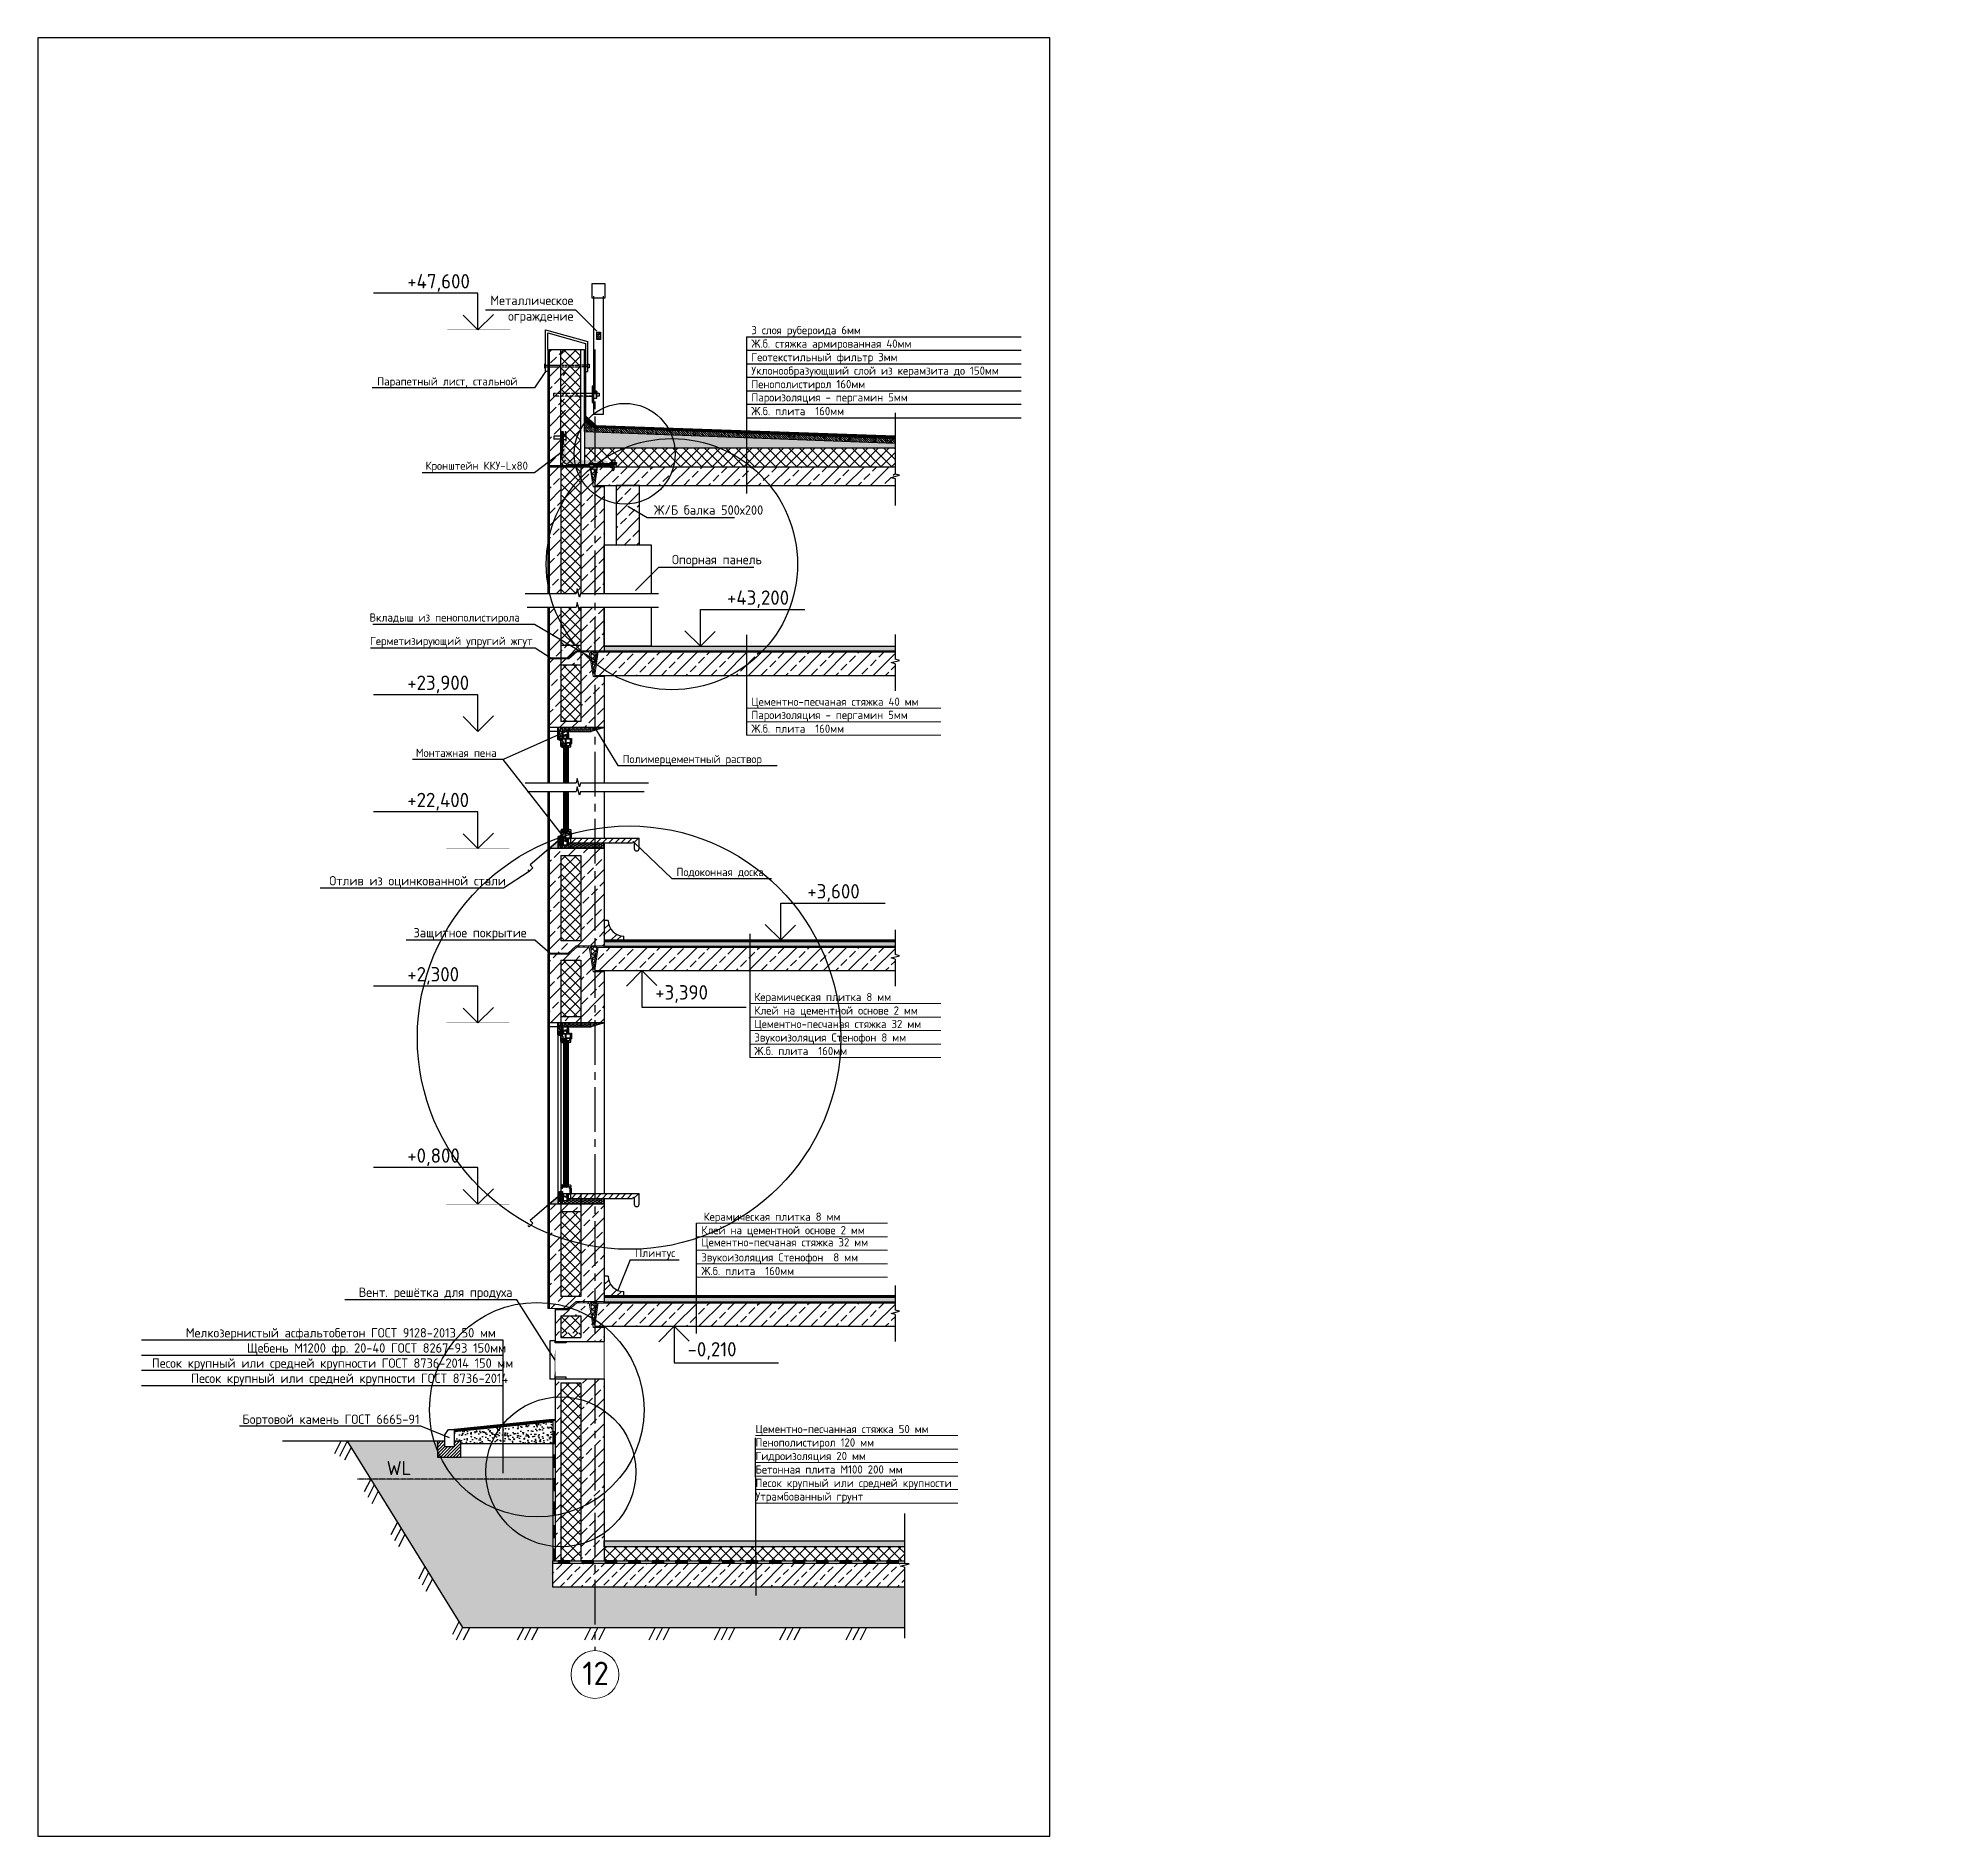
# Model space of a CAD drawing. Header units: millimetres. Extents: x -10163 to 1081624, y -5450 to 417560.
# Drawn here: x 460075 to 540840, y 42817 to 119433 of the extents above; entities that cross this region are included whole.
import ezdxf
from ezdxf.enums import TextEntityAlignment as Align

# ---------------------------------------------------------------- set-up
doc = ezdxf.new("R2010")
doc.units = ezdxf.units.MM
for name, pattern in [('CENTER2', [28.575, 19.05, -3.175, 3.175, -3.175]), ('HIDDEN', [0.375, 0.25, -0.125]), ('штриховая2', [9.525, 6.35, -3.175])]:
    doc.linetypes.add(name, pattern=pattern)
for name, color, linetype in [('0разрез', 7, 'Continuous'), ('0шибки', 220, 'Continuous'), ('1-VIS', 7, 'Continuous'), ('G_S1', 3, 'Continuous'), ('GASKET', 5, 'Continuous'), ('PVC', 7, 'Continuous'), ('АРМАТУРА', 134, 'Continuous'), ('ВЫНОСКИ_Р_СТ', 130, 'Continuous'), ('ГЕРМЕТИК', 50, 'Continuous'), ('заливка стен', 41, 'Continuous'), ('НЕНЕСУЩ_СТЕНЫ', 232, 'Continuous'), ('ОКНА_Р_СТ', 90, 'Continuous'), ('оси', 1, 'CENTER2'), ('ОТМОСТКА', 100, 'Continuous'), ('ПАРАПЕТ', 50, 'Continuous'), ('ПАРКЕТ', 30, 'Continuous'), ('ПЛИТЫ_ПОКРЫТИЯ', 144, 'Continuous'), ('Покрытия', 50, 'Continuous'), ('ПРОКЛАДКА', 250, 'Continuous'), ('ПРОЁМЫ', 134, 'Continuous'), ('РАЗДЕЛИТ_ЛИНИИ', 150, 'Continuous'), ('разрез', 40, 'Continuous'), ('Саморезы', 104, 'Continuous'), ('Стены1', 120, 'Continuous'), ('УПРУГ_РЕЗ_ПРОКЛАДКА', 130, 'Continuous'), ('УТЕПЛИТЕЛЬ', 30, 'Continuous'), ('Фундамент', 30, 'Continuous'), ('Фундаменты', 40, 'Continuous'), ('ШТРИХ_ПП', 20, 'Continuous'), ('ШТРИХ_УРП', 120, 'Continuous'), ('图框_标题栏属性', 1, 'Continuous')]:
    doc.layers.add(name, color=color, linetype=linetype)
for name, color, linetype, lineweight in [('A-Wall-H', 250, 'Continuous', 20), ('bold', 7, 'Continuous', 35), ('RAZMER', 250, 'Continuous', 13), ('невид штрих', 93, 'штриховая2', 9), ('Осн', 230, 'Continuous', 25), ('разрез по стене', 150, 'Continuous', 25)]:
    doc.layers.add(name, color=color, linetype=linetype, lineweight=lineweight)
doc.layers.add('Штриховка', color=50, linetype='Continuous', transparency=0.6)
doc.styles.add('GOST-2.304_Type-B', font='GOST Common.ttf')
doc.styles.add('ГОСТ', font='GOST Common.ttf', dxfattribs={"height": 400})
doc.styles.add('Чертеж250', font='', dxfattribs={"height": 250})
doc.styles.get('Чертеж250').set_extended_font_data('GOST type B')
pattern_1 = [(45, (353424.6, 38081.25), (-530.33, 530.33), []), (45, (353954.1, 38081.25), (-530.33, 530.33), [360, -150])]
pattern_2 = [(45, (-2221983.8, -212644.6), (-530.33009, 530.33009), []), (45, (-2221454.3, -212644.6), (-530.33009, 530.33009), [360, -150])]
pattern_3 = [(45, (4301.4, -1158.2), (-449.0128, 449.0128), []), (45, (4750.4, -1158.2), (-449.0128, 449.0128), [317.5, -158.75])]
pattern_4 = [(45, (353424.58, 38081.25), (-224.5064, 224.5064), []), (135, (353424.58, 38081.25), (-224.5064, -224.5064), [])]

msp = doc.modelspace()

# ---------------------------------------------------------------- texts
at = {"style": 'Чертеж250'}
for s, p in [('+47,600', (475807.054, 108757.841)), ('+43,200', (489426.202, 95279.806)), ('+23,900', (475807.054, 91652.508)), ('+22,400', (475807.054, 86657.719)), ('+3,600', (492847.969, 82768.088)), ('+2,300', (475807.054, 79233.088)), ('+3,390', (486367.214, 78459.479)), ('+0,800', (475807.054, 71507.189)), ('-0,210', (487743.853, 63252.421))]:
    msp.add_text(s, height=612, dxfattribs=at).set_placement(p)
at = {"layer": 'RAZMER', "color": 0, "style": 'GOST-2.304_Type-B'}
for s, p in [('Пароизоляция - пергамин 5мм ', (490462.041, 103837.869)), ('Ж.б. плита  160мм', (490462.041, 103251.424)), ('Цементно-песчаная стяжка 40 мм', (490462.041, 90870.769)), ('Пароизоляция - пергамин 5мм ', (490462.041, 90307.214)), ('Ж.б. плита  160мм', (490462.041, 89720.769)), ('Монтажная пена', (476174.373, 88691.591)), ('Полимерцементный раствор', (484979.579, 88427.894)), ('Подоконная доска', (487274.415, 83615.403)), ('Керамическая плитка 8 мм', (490591.51, 78289.051)), ('Цементно-песчаная стяжка 32 мм', (490591.51, 77139.051)), ('Клей на цементной основе 2 мм', (490591.51, 77714.051)), ('Звукоизоляция Стенофон 8 мм', (490591.51, 76564.051)), ('Ж.б. плита  160мм', (490591.51, 75989.051)), ('Клей на цементной основе 2 мм', (488331.51, 68354.176)), ('Керамическая плитка 8 мм', (488430.29, 68929.176)), ('Цементно-песчаная стяжка 32 мм', (488331.51, 67837.51)), ('Плинтус', (485518.263, 67380.331)), ('Ж.б. плита  160мм', (488331.51, 66612.586)), ('Звукоизоляция Стенофон  8 мм', (488331.51, 67195.843)), ('Цементно-песчанная стяжка 50 мм', (490638.658, 59882.921)), ('Пенополистирол 120 мм', (490638.658, 59307.921)), ('Гидроизоляция 20 мм', (490638.658, 58732.921)), ('Бетонная плита М100 200 мм', (490638.658, 58157.921)), ('Утрамбованный грунт', (490643.041, 57007.921)), ('Песок крупный или средней крупности', (490638.658, 57582.921))]:
    msp.add_text(s, height=350, dxfattribs=at).set_placement(p, align=Align.BOTTOM_LEFT)
at = {"layer": 'ВЫНОСКИ_Р_СТ', "color": 0}
for s, height, style, p in [('3 слоя рубероида 6мм', 350, 'GOST-2.304_Type-B', (490462.041, 106701.424)), ('Ж.б. стяжка армированная 40мм', 350, 'GOST-2.304_Type-B', (490462.041, 106126.424)), ('Геотекстильный фильтр 3мм', 350, 'GOST-2.304_Type-B', (490462.041, 105551.424)), ('Уклонообразующший слой из керамзита до 150мм', 350, 'GOST-2.304_Type-B', (490462.041, 104976.424)), ('Парапетный лист, стальной', 350, 'GOST-2.304_Type-B', (474525.366, 104519.376)), ('Пенополистирол 160мм', 350, 'GOST-2.304_Type-B', (490462.041, 104401.424)), ('Кронштейн ККУ-Lx80', 350, 'GOST-2.304_Type-B', (476584.715, 100925.359)), ('Ж/Б балка 500х200', 400, 'ГОСТ', (486314.964, 98995.495)), ('Опорная панель', 400, 'ГОСТ', (487079.323, 96888.035)), ('Вкладыш из пенополистирола', 350, 'GOST-2.304_Type-B', (474199.04, 94458.644)), ('Герметизирующий упругий жгут', 350, 'GOST-2.304_Type-B', (474221.407, 93458.813)), ('Отлив из оцинкованной стали', 400, 'ГОСТ', (472484.506, 83201.919)), ('Защитное покрытие', 400, 'ГОСТ', (476071.231, 80988.575)), ('Вент. решётка для продуха ', 400, 'ГОСТ', (473740.337, 65668.776)), ('Мелкозернистый асфальтобетон ГОСТ 9128-2013 50 мм', 400, 'ГОСТ', (466374.641, 63941.405)), ('Щебень М1200 фр. 20-40 ГОСТ 8267-93 150мм ', 400, 'ГОСТ', (468979.677, 63295.565)), ('Песок крупный или средней крупности ГОСТ 8736-2014 150 мм ', 400, 'ГОСТ', (464928.681, 62649.725)), ('Песок крупный или средней крупности ГОСТ 8736-2014', 400, 'ГОСТ', (466599.809, 62003.885)), ('Бортовой камень ГОСТ 6665-91', 400, 'ГОСТ', (468785.08, 60258.862))]:
    msp.add_text(s, height=height, dxfattribs=dict(at, style=style)).set_placement(p, align=Align.BOTTOM_LEFT)
at = {"layer": 'Стены1', "insert": (482886.386, 108448.263), "char_height": 400, "attachment_point": 3, "style": 'ГОСТ'}
msp.add_mtext_dynamic_manual_height_columns('Металлическое ограждение', width=1019.41837, gutter_width=2000, heights=[0], dxfattribs=at)
at = {"layer": 'Фундамент', "ltscale": 10, "insert": (483263.905, 50249.203), "char_height": 1000, "attachment_point": 1, "style": 'ГОСТ'}
msp.add_mtext_dynamic_manual_height_columns('12', width=1426.96822, gutter_width=2000, heights=[0], dxfattribs=at)
at = {"layer": 'Фундаменты', "insert": (474929.911, 58798.147), "char_height": 600, "attachment_point": 1, "style": 'ГОСТ'}
msp.add_mtext_dynamic_manual_height_columns('WL', width=1994.17114, gutter_width=2000, heights=[0], dxfattribs=at)

# ---------------------------------------------------------------- hatches: boundary and pattern name
at = {"layer": '0разрез'}
h = msp.add_hatch(dxfattribs=at)
h.set_pattern_fill('AR-SAND', color=256, scale=2.5, angle=45)
h.set_pattern_definition([(82.5, (-2221983.78, -212644.605), (-89.345337, 83.6883723), [0, -96.52, 0, -107.95, 0, -103.1875]), (52.5, (-2221983.78, -212644.6), (-47.252732, 206.183213), [0, -52.07, 0, -86.995, 0, -33.3375]), (12.5, (-2222039.01, -212699.83), (139.5749565, 140.083078), [0, -31.75, 0, -114.3, 0, -149.225]), (2.5, (-2222039.01, -212699.83), (95.570277, 174.387695), [0, -15.875, 0, -74.93, 0, -85.725])])
h.paths.add_polyline_path([(482217.899, 70055.542), (481850.637, 69741.175), (482217.899, 69741.175), (482217.899, 69861.175)])
h.paths.add_polyline_path([(482217.899, 85012.073), (482217.899, 85206.071), (481851.068, 84892.073), (482217.899, 84892.073)])
h = msp.add_hatch(dxfattribs=at)
h.set_pattern_fill('ANSI31', color=256, scale=15, angle=45)
h.set_pattern_definition([(90, (-2221983.78, -212644.605), (-47.625, 0), [])])
h.paths.add_polyline_path([(482001.066, 60460.881), (482000.714, 60560.363), (481990.732, 60560.885), (479889.894, 60350.101), (479889.894, 60249.602)])
h.paths.add_polyline_path([(479889.894, 60249.602), (479889.894, 60350.101), (477800.637, 60141.175), (477800.637, 60040.676)])
at = {"layer": '0разрез', "ltscale": 10}
h = msp.add_hatch(dxfattribs=at)
h.set_pattern_fill('AR-CONC', color=256, scale=2.5)
h.set_pattern_definition([(50, (-2221983.78, -212644.6), (455.46167, -39.847714), [47.625, -523.875]), (355, (-2221983.8, -212644.6), (-88.10855, 477.64211), [38.1, -419.10146]), (100.451445, (-2221945.83, -212647.93), (367.35312, 437.79438), [40.47502, -445.22561]), (46.1842, (-2221983.8, -212517.6), (677.6976, -105.10582), [71.4375, -785.8125]), (96.635558, (-2221927.3, -212526.36), (593.51034, 618.56531), [60.71256, -667.83902]), (351.18415, (-2221983.8, -212517.6), (593.51034, 618.56531), [57.14992, -628.64933]), (21, (-2221920.28, -212549.35), (379.03598, -255.662995), [47.625, -523.875]), (326, (-2221920.3, -212549.35), (154.50507, 460.469915), [38.1, -419.1]), (71.451445, (-2221888.7, -212570.66), (533.54105, 204.80692), [40.47502, -445.224844]), (37.5, (-2221983.78, -212644.6), (7.721508, 211.387597), [0, -414.02, 0, -425.45, 0, -420.6875]), (7.5, (-2221983.78, -212644.6), (167.049156, 250.451437), [0, -242.57, 0, -404.495, 0, -160.3375]), (327.5, (-2222125.39, -212644.6), (338.976488, -14.32186), [0, -158.75, 0, -495.3, 0, -657.225]), (317.5, (-2222188.9, -212644.6), (370.322953, 63.566228), [0, -206.375, 0, -328.93, 0, -466.725])])
h.paths.add_polyline_path([(481990.969, 60459.71), (479889.894, 60249.602), (479889.894, 59541.175), (481990.969, 59541.175)])
h.paths.add_polyline_path([(479889.894, 60249.602), (477800.637, 60040.676), (477800.637, 59638.117), (478088.593, 59638.117), (478088.593, 59541.175), (479889.894, 59541.175)])
at = {"layer": '0разрез', "ltscale": 10, "true_color": 0x000000}
h = msp.add_hatch(color=18, dxfattribs=at)
h.dxf.hatch_style = 1
h.paths.add_polyline_path([(482100.637, 60560.208), (482000.637, 60560.208), (482000.637, 60541.175), (482100.637, 60541.175)])
h = msp.add_hatch(color=18, dxfattribs=at)
h.dxf.hatch_style = 1
h.paths.add_polyline_path([(482000.637, 59541.175), (482100.637, 59541.175), (482100.637, 60041.175), (482000.637, 60041.175)])
at = {"layer": '0разрез'}
h = msp.add_hatch(dxfattribs=at)
h.set_pattern_fill('AR-SAND', color=256, scale=10, angle=45)
h.set_pattern_definition([(82.5, (-1918678.9, -332195.43), (-357.38135, 334.75349), [0, -386.08, 0, -431.8, 0, -412.75]), (52.5, (-1918678.9, -332195.4), (-189.01093, 824.73285), [0, -208.28, 0, -347.98, 0, -133.35]), (12.5, (-1918899.8, -332416.34), (558.299826, 560.33231), [0, -127, 0, -457.2, 0, -596.9]), (2.5, (-1918899.8, -332416.34), (382.2811, 697.55078), [0, -63.5, 0, -299.72, 0, -342.9])])
h.paths.add_polyline_path([(496982.382, 53443.555), (483800.637, 53443.555), (483800.637, 51707.15), (496982.382, 51707.15)])
h.paths.add_polyline_path([(473252.405, 59638.117), (477088.593, 59638.117), (477088.593, 58967.923), (478088.593, 58967.923), (481990.969, 58967.923), (481990.969, 53438.555), (483800.637, 53443.555), (483805.435, 51707.15), (478154.73, 51691.537)])
h = msp.add_hatch(dxfattribs=at)
h.set_pattern_fill('ANSI31', color=256, scale=30)
h.paths.add_polyline_path([(478088.593, 59638.117), (477800.637, 59638.117), (477800.637, 59406.382), (477400.637, 59406.382), (477400.637, 59638.117), (477088.593, 59638.117), (477088.593, 58967.923), (478088.593, 58967.923)])
at = {"layer": '0разрез', "ltscale": 10, "true_color": 0x000000}
h = msp.add_hatch(color=18, dxfattribs=at)
h.dxf.hatch_style = 1
h.paths.add_polyline_path([(482000.637, 58541.175), (482100.637, 58541.175), (482100.637, 59041.175), (482000.637, 59041.175)])
h = msp.add_hatch(color=18, dxfattribs=at)
h.dxf.hatch_style = 1
h.paths.add_polyline_path([(482000.637, 57541.175), (482100.637, 57541.175), (482100.637, 58041.175), (482000.637, 58041.175)])
h = msp.add_hatch(color=18, dxfattribs=at)
h.dxf.hatch_style = 1
h.paths.add_polyline_path([(482000.637, 56541.175), (482100.637, 56541.175), (482100.637, 57041.175), (482000.637, 57041.175)])
at = {"layer": '0разрез'}
h = msp.add_hatch(dxfattribs=at)
h.set_pattern_fill('AR-CONC', color=256, angle=45)
h.paths.add_polyline_path([(540840.336, 56501.156), (540840.336, 56540.029), (540766.884, 56477.156), (540840.336, 56477.156)])
at = {"layer": '0разрез', "ltscale": 10, "true_color": 0x000000}
h = msp.add_hatch(color=18, dxfattribs=at)
h.dxf.hatch_style = 1
h.paths.add_polyline_path([(482000.637, 55541.175), (482100.637, 55541.175), (482100.637, 56041.175), (482000.637, 56041.175)])
h = msp.add_hatch(color=18, dxfattribs=at)
h.dxf.hatch_style = 1
h.paths.add_polyline_path([(482000.637, 54541.175), (482100.637, 54541.175), (482100.637, 55041.175), (482000.637, 55041.175)])
at = {"layer": '0разрез', "ltscale": 10}
h = msp.add_hatch(dxfattribs=at)
h.set_pattern_fill('ANSI33', color=256, scale=100)
h.set_pattern_definition(pattern_3)
h.paths.add_polyline_path([(483800.637, 54443.555), (481990.969, 54443.555), (481990.969, 53443.555), (483800.637, 53443.555)])
at = {"layer": '0разрез', "ltscale": 10, "true_color": 0x000000}
h = msp.add_hatch(color=18, dxfattribs=at)
h.dxf.hatch_style = 1
h.paths.add_polyline_path([(482736.975, 54441.175), (482736.975, 54541.175), (482236.975, 54541.175), (482236.975, 54441.175)])
h = msp.add_hatch(color=18, dxfattribs=at)
h.dxf.hatch_style = 1
h.paths.add_polyline_path([(483736.975, 54441.175), (483736.975, 54541.175), (483236.975, 54541.175), (483236.975, 54441.175)])
at = {"layer": '0разрез', "ltscale": 10}
h = msp.add_hatch(dxfattribs=at)
h.set_pattern_fill('ANSI33', color=256, scale=100)
h.set_pattern_definition(pattern_3)
h.paths.add_polyline_path([(490657.27, 54443.555), (483800.637, 54443.555), (483800.637, 53443.555), (490660.754, 53443.555)])
h.paths.add_polyline_path([(490657.27, 54443.555), (496982.382, 54443.555), (496982.382, 53443.555), (490657.27, 53443.555)])
at = {"layer": '0разрез', "ltscale": 10, "true_color": 0x000000}
h = msp.add_hatch(color=18, dxfattribs=at)
h.dxf.hatch_style = 1
h.paths.add_polyline_path([(484736.975, 54441.175), (484736.975, 54541.175), (484236.975, 54541.175), (484236.975, 54441.175)])
h = msp.add_hatch(color=18, dxfattribs=at)
h.dxf.hatch_style = 1
h.paths.add_polyline_path([(485736.975, 54441.175), (485736.975, 54541.175), (485236.975, 54541.175), (485236.975, 54441.175)])
h = msp.add_hatch(color=18, dxfattribs=at)
h.dxf.hatch_style = 1
h.paths.add_polyline_path([(486736.975, 54441.175), (486736.975, 54541.175), (486236.975, 54541.175), (486236.975, 54441.175)])
h = msp.add_hatch(color=18, dxfattribs=at)
h.dxf.hatch_style = 1
h.paths.add_polyline_path([(487736.975, 54441.175), (487736.975, 54541.175), (487236.975, 54541.175), (487236.975, 54441.175)])
h = msp.add_hatch(color=18, dxfattribs=at)
h.dxf.hatch_style = 1
h.paths.add_polyline_path([(488736.975, 54441.175), (488736.975, 54541.175), (488236.975, 54541.175), (488236.975, 54441.175)])
h = msp.add_hatch(color=18, dxfattribs=at)
h.dxf.hatch_style = 1
h.paths.add_polyline_path([(489736.975, 54441.175), (489736.975, 54541.175), (489236.975, 54541.175), (489236.975, 54441.175)])
h = msp.add_hatch(color=18, dxfattribs=at)
h.dxf.hatch_style = 1
h.paths.add_polyline_path([(490736.975, 54441.175), (490736.975, 54541.175), (490236.975, 54541.175), (490236.975, 54441.175)])
h = msp.add_hatch(color=18, dxfattribs=at)
h.dxf.hatch_style = 1
h.paths.add_polyline_path([(491736.975, 54441.175), (491736.975, 54541.175), (491236.975, 54541.175), (491236.975, 54441.175)])
h = msp.add_hatch(color=18, dxfattribs=at)
h.dxf.hatch_style = 1
h.paths.add_polyline_path([(492736.975, 54441.175), (492736.975, 54541.175), (492236.975, 54541.175), (492236.975, 54441.175)])
h = msp.add_hatch(color=18, dxfattribs=at)
h.dxf.hatch_style = 1
h.paths.add_polyline_path([(493736.975, 54441.175), (493736.975, 54541.175), (493236.975, 54541.175), (493236.975, 54441.175)])
h = msp.add_hatch(color=18, dxfattribs=at)
h.dxf.hatch_style = 1
h.paths.add_polyline_path([(494736.975, 54441.175), (494736.975, 54541.175), (494236.975, 54541.175), (494236.975, 54441.175)])
h = msp.add_hatch(color=18, dxfattribs=at)
h.dxf.hatch_style = 1
h.paths.add_polyline_path([(495736.975, 54441.175), (495736.975, 54541.175), (495236.975, 54541.175), (495236.975, 54441.175)])
h = msp.add_hatch(color=18, dxfattribs=at)
h.dxf.hatch_style = 1
h.paths.add_polyline_path([(496736.975, 54441.175), (496736.975, 54541.175), (496236.975, 54541.175), (496236.975, 54441.175)])
at = {"layer": '1-VIS'}
h = msp.add_hatch(dxfattribs=at)
h.set_pattern_fill('ANSI38', scale=2.594415, style=0)
h.set_pattern_definition([(45, (457170.536, 153566.742), (-5.824627, 5.824627), []), (135, (457170.536, 153566.742), (-17.4738809, 5.824627), [20.593166, -12.3558997])])
h.paths.add_polyline_path([(481909.072, 93025.68), (481850.638, 93025.68), (481850.638, 93025.68, -0.781206619), (481850.638, 92973.792), (481909.072, 92973.792)])
h = msp.add_hatch(dxfattribs=at)
h.set_pattern_fill('ANSI38', scale=2.594415, style=0)
h.set_pattern_definition([(45, (457170.536, 140985.024), (-5.824627, 5.824627), []), (135, (457170.536, 140985.024), (-17.4738809, 5.824627), [20.593166, -12.3558997])])
h.paths.add_polyline_path([(481909.072, 80443.962), (481850.638, 80443.962), (481850.638, 80443.961, -0.781206619), (481850.638, 80392.073), (481909.072, 80392.073)])
h = msp.add_hatch(dxfattribs=at)
h.set_pattern_fill('ANSI38', scale=2.594415, style=0)
h.set_pattern_definition([(45, (457420.536, 125834.126), (-5.824627, 5.824627), []), (135, (457420.536, 125834.126), (-17.4738809, 5.824627), [20.593166, -12.3558997])])
h.paths.add_polyline_path([(482159.072, 65293.063), (482100.638, 65293.063), (482100.638, 65293.063, -0.781206619), (482100.638, 65241.175), (482159.072, 65241.175)])
at = {"layer": 'A-Wall-H', "transparency": 33554687}
h = msp.add_hatch(dxfattribs=at)
h.set_pattern_fill('ANSI31', color=256, scale=20)
h.set_pattern_definition([(45, (670630.98, 151960.86), (-44.90128, 44.90128), [])])
h.paths.add_polyline_path([(483350.638, 103278.347), (483350.638, 102860.359), (483819.241, 102843.996)])
at = {"layer": 'ОКНА_Р_СТ'}
h = msp.add_hatch(dxfattribs=at)
h.set_pattern_fill('HONEY', color=0, scale=450, style=0)
h.set_pattern_definition([(0, (416614.085, 129894.86), (84.375, 48.71393), [56.25, -112.5]), (120, (416614.085, 129894.86), (-84.375, 48.71393), [56.25, -112.5]), (60, (416614.085, 129894.86), (2e-07, 97.427858), [-112.5, 56.25])])
h.paths.add_polyline_path([(482217.003, 90048.792), (482217.434, 89886.494), (483110.637, 89886.494), (483300.637, 89886.494), (483367.83, 89886.494), (483643.095, 89886.494), (483643.095, 90048.792)])
h = msp.add_hatch(dxfattribs=at)
h.set_pattern_fill('AR-SAND', color=0, scale=50, style=0)
h.set_pattern_definition([(37.5, (416614.085, 129894.86), (-3.14967, 96.34119), [0, -76, 0, -85, 0, -81.25]), (7.5, (416614.09, 129894.86), (88.48884, 141.1073), [0, -41, 0, -68.5, 0, -26.25]), (327.5, (416552.585, 129894.86), (155.70709, 0.28295), [0, -25, 0, -90, 0, -117.5]), (317.5, (416552.59, 129894.86), (150.30633, 43.88378), [0, -12.5, 0, -59, 0, -67.5])])
h.paths.add_polyline_path([(484200.637, 90048.792), (483700.637, 90048.792), (483700.637, 89914.817)])
h = msp.add_hatch(dxfattribs=at)
h.set_pattern_fill('HONEY', color=0, scale=450, style=0)
h.set_pattern_definition([(0, (416614.085, 132563.14), (84.375, 48.71393), [56.25, -112.5]), (120, (416614.085, 132563.14), (-84.375, 48.71393), [56.25, -112.5]), (60, (416614.085, 132563.14), (2e-07, 97.427858), [-112.5, 56.25])])
h.paths.add_polyline_path([(482668.33, 85042.073), (482218.33, 85042.073), (482217.899, 84892.073), (484200.637, 84892.073), (484200.637, 85141.01), (483560.584, 85141.01), (482672.129, 85141.01)])
h = msp.add_hatch(dxfattribs=at)
h.set_pattern_fill('ANSI31', color=0, scale=1500, style=0)
h.set_pattern_definition([(45, (416658.05, 132753.2), (-132.58252, 132.58252), [])])
edge = h.paths.add_edge_path()
edge.add_arc((485436.54, 85141.01), 37.5, 0, 180, ccw=False)
edge.add_line((485474.04, 85141.01), (485682.592, 85141.01))
edge.add_arc((485695.955, 85241.01), 100.889, 97.61134552, 262.38865448, ccw=False)
edge.add_line((485682.592, 85341.01), (482672.129, 85341.01))
edge.add_line((482672.129, 85341.01), (482672.129, 85141.01))
edge.add_line((482672.129, 85141.01), (485399.04, 85141.01))
h = msp.add_hatch(dxfattribs=at)
h.set_pattern_fill('HONEY', color=0, scale=450, style=0)
h.set_pattern_definition([(0, (416614.085, 117313.14), (84.375, 48.71393), [56.25, -112.5]), (120, (416614.085, 117313.14), (-84.375, 48.71393), [56.25, -112.5]), (60, (416614.085, 117313.14), (2e-07, 97.427858), [-112.5, 56.25])])
h.paths.add_polyline_path([(482217.003, 77467.073), (482217.434, 77304.775), (483110.637, 77304.775), (483300.637, 77304.775), (483367.83, 77304.775), (483643.095, 77304.775), (483643.095, 77467.073)])
h = msp.add_hatch(dxfattribs=at)
h.set_pattern_fill('AR-SAND', color=0, scale=50, style=0)
h.set_pattern_definition([(37.5, (416614.085, 117313.14), (-3.14967, 96.34119), [0, -76, 0, -85, 0, -81.25]), (7.5, (416614.09, 117313.14), (88.48884, 141.1073), [0, -41, 0, -68.5, 0, -26.25]), (327.5, (416552.585, 117313.14), (155.70709, 0.28295), [0, -25, 0, -90, 0, -117.5]), (317.5, (416552.59, 117313.14), (150.30633, 43.88378), [0, -12.5, 0, -59, 0, -67.5])])
h.paths.add_polyline_path([(484200.637, 77467.073), (483700.637, 77467.073), (483700.637, 77333.099)])
h = msp.add_hatch(dxfattribs=at)
h.set_pattern_fill('HONEY', color=0, scale=450, style=0)
h.set_pattern_definition([(0, (416614.085, 117412.243), (84.375, 48.71393), [56.25, -112.5]), (120, (416614.085, 117412.243), (-84.375, 48.71393), [56.25, -112.5]), (60, (416614.085, 117412.243), (2e-07, 97.427858), [-112.5, 56.25])])
h.paths.add_polyline_path([(482668.33, 69891.175), (482218.33, 69891.175), (482217.899, 69741.175), (484200.637, 69741.175), (484200.637, 69990.112), (483560.584, 69990.112), (482672.129, 69990.112)])
h = msp.add_hatch(dxfattribs=at)
h.set_pattern_fill('ANSI31', color=0, scale=1500, style=0)
h.set_pattern_definition([(45, (416658.05, 117602.31), (-132.58252, 132.58252), [])])
edge = h.paths.add_edge_path()
edge.add_arc((485436.54, 69990.112), 37.5, 0, 180, ccw=False)
edge.add_line((485474.04, 69990.112), (485682.592, 69990.112))
edge.add_arc((485695.955, 70090.112), 100.889, 97.61134552, 262.38865448, ccw=False)
edge.add_line((485682.592, 70190.112), (482672.129, 70190.112))
edge.add_line((482672.129, 70190.112), (482672.129, 69990.112))
edge.add_line((482672.129, 69990.112), (485399.04, 69990.112))
at = {"layer": 'ПАРКЕТ'}
h = msp.add_hatch(dxfattribs=at)
h.set_pattern_fill('ANSI32', color=0, scale=1444.738766, style=0)
h.set_pattern_definition([(45, (205215.2, 292846.46), (-383.0942, 383.0942), []), (45, (205470.57, 292846.46), (-383.0942, 383.0942), [])])
h.paths.add_polyline_path([(484365.75, 81827.638), (484200.637, 81827.638), (484200.637, 81002.073), (485026.202, 81002.073), (485026.202, 81167.186, -0.414213562)])
h = msp.add_hatch(dxfattribs=at)
h.set_pattern_fill('ANSI32', color=0, scale=1444.738766, style=0)
h.set_pattern_definition([(45, (205215.2, 277695.56), (-383.0942, 383.0942), []), (45, (205470.57, 277695.56), (-383.0942, 383.0942), [])])
h.paths.add_polyline_path([(484365.75, 66676.74), (484200.637, 66676.74), (484200.637, 65851.175), (485026.202, 65851.175), (485026.202, 66016.288, -0.414213562)])
at = {"layer": 'Покрытия', "transparency": 33554687}
h = msp.add_hatch(color=9, dxfattribs=at)
h.dxf.hatch_style = 1
h.paths.add_polyline_path([(482407.408, 101648.422), (482406.724, 102129.828), (482442.245, 102129.828), (482442.245, 102254.153), (482548.529, 102254.153), (482549.275, 101622.118), (482735.594, 101435.798), (482779.582, 101435.735), (482779.582, 101293.713), (482762.609, 101293.714, -0.413786376)])
h.paths.add_polyline_path([(482548.028, 102679.301), (482405.942, 102679.138), (482405.966, 102662.649), (482442.245, 102662.649), (482442.245, 102538.324), (482548.194, 102538.324)])
h.paths.add_polyline_path([(483229.582, 101435.089), (482779.582, 101435.735), (482779.582, 101293.713), (483229.582, 101293.697)])
h.paths.add_polyline_path([(484264.462, 101433.293), (483551.929, 101434.316), (483229.582, 101434.901), (483229.582, 101293.697), (483229.582, 101170.753), (483321.403, 101170.753), (483629.582, 101170.753), (483771.246, 101170.753, -0.387751983), (483738.027, 101258.198), (484528.48, 101258.371), (484528.48, 101293.892), (484362.617, 101293.856, 0.369077949)])
h.paths.add_polyline_path([(484051.886, 101369.698, -1), (484041.794, 101369.698, -1)], flags=16)
at = {"layer": 'ПРОКЛАДКА'}
h = msp.add_hatch(dxfattribs=at)
h.set_pattern_fill('ANSI31', color=0, scale=1250, style=0)
h.set_pattern_definition([(45, (416714.09, 130094.86), (-110.48543, 110.48543), [])])
h.paths.add_polyline_path([(483534.44, 93273.792), (483534.44, 93323.792), (483059.44, 93323.792), (483059.44, 93273.792)])
h = msp.add_hatch(dxfattribs=at)
h.set_pattern_fill('ANSI31', color=0, scale=1250, style=0)
h.set_pattern_definition([(45, (416714.09, 117513.14), (-110.48543, 110.48543), [])])
h.paths.add_polyline_path([(483534.44, 80692.073), (483534.44, 80742.073), (483059.44, 80742.073), (483059.44, 80692.073)])
h = msp.add_hatch(dxfattribs=at)
h.set_pattern_fill('ANSI31', color=0, scale=1250, style=0)
h.set_pattern_definition([(45, (416714.09, 102362.24), (-110.48543, 110.48543), [])])
h.paths.add_polyline_path([(483534.44, 65541.175), (483534.44, 65591.175), (483059.44, 65591.175), (483059.44, 65541.175)])
at = {"layer": 'разрез по стене', "transparency": 33554687}
h = msp.add_hatch(dxfattribs=at)
h.set_pattern_fill('JIS_STN_2.5', color=9, scale=300)
h.set_pattern_definition(pattern_1)
h.paths.add_polyline_path([(482550.637, 106160.5), (481850.637, 106160.498), (481850.637, 101160.498), (482122.616, 101160.498), (482116.341, 101202.363), (482550.637, 101202.363)])
h = msp.add_hatch(dxfattribs=at)
h.set_pattern_fill('GRAVEL', color=9, scale=25, angle=-90)
h.set_pattern_definition([(138.012788, (354059.58, 37624.05), (-5715, 5080), [85.4304, -8457.621]), (94.96974, (353996.082, 37681.198), (635.000036, -7619.999997), [146.6012, -14513.5122]), (42.510447, (353983.382, 37827.25), (-6984.999998, -6350.000003), [103.3704, -10233.6807]), (177.27369, (353824.632, 38074.898), (12700, -635.0000013), [133.5011, -13216.6094]), (202.833654, (353691.282, 38081.248), (7620, 3175), [130.9084, -12959.952]), (267.27369, (353570.632, 38030.448), (635.0000013, 12700), [133.5011, -13216.6094]), (307.69424, (353564.282, 37897.098), (-6350.0000005, 8254.9999996), [176.5484, -17478.2788]), (342.255328, (353672.232, 37757.398), (13969.9999996, -4445.0000012), [166.6799, -16501.3142]), (31.429566, (353830.982, 37706.598), (8254.9999996, 5080.000001), [133.9532, -13261.3864]), (85.23636, (353945.28, 37776.45), (-635.000001, -6985), [152.9283, -7493.4842]), (132.397438, (353957.982, 37928.848), (-6985.0000003, 7619.9999998), [197.7695, -19579.1931]), (48.814075, (353818.28, 37446.25), (3810, 4445), [67.5011, -6682.6415]), (81.469234, (353862.732, 37497.048), (-1269.9999986, -8255), [128.4205, -12713.6597]), (135, (353881.8, 37624.05), (-635, 2e-13), [89.8023, -808.2233]), (113.19859, (353957.98, 37668.5), (1270, -3175), [48.3603, -4787.6556]), (201.80141, (353938.93, 37712.95), (1905, 635), [68.3914, -3351.1882]), (300.96376, (353875.43, 37687.55), (1270, -1905), [111.08, -3591.5745]), (71.56505, (353932.58, 37592.3), (-635, -1270), [80.3218, -1927.7245]), (286.38954, (353938.932, 38081.248), (1905, -6350), [112.522, -11139.7067]), (340.346176, (353970.682, 37973.3), (-6985, 2540), [94.3997, -9345.554]), (203.19859, (354059.58, 37592.3), (3175, 1270), [96.72, -4739.296]), (253.61046, (353970.682, 37554.198), (1904.9999996, 6350), [112.522, -11139.7067]), (249.443955, (353545.23, 38081.25), (1270, 3175), [108.5088, -5316.9336]), (204.77514, (353507.132, 37979.65), (6984.999998, 3175.000004), [90.918, -9000.8983]), (336.80141, (353424.58, 37585.95), (3175, -1270), [96.72, -4739.296]), (287.354025, (353513.482, 37547.848), (-2540.0000005, 8255), [106.4457, -10538.094]), (339.443955, (353424.58, 37897.1), (-3175, 1270), [54.2544, -5371.188]), (11.30993, (353424.58, 37624.05), (2540, 635), [32.3787, -3205.4987]), (75.96376, (353456.33, 37630.4), (-635, -1905), [130.9084, -2487.2636]), (96.009006, (353488.082, 37757.398), (635, -6350), [121.3167, -12010.3412]), (213.69007, (353818.28, 37687.55), (1270, 635), [91.581, -2197.944]), (263.157227, (353742.082, 37636.748), (-1269.9999994, -10795), [159.8892, -15829.0023]), (330.945396, (353723.03, 37478), (-4445, 2540), [65.377, -6472.348]), (0, (353780.2, 37446.25), (635, 635), [38.1, -596.9]), (30.256437, (353507.132, 37770.1), (-4445, -2540), [88.2167, -8733.4852]), (318.012788, (353583.33, 37814.55), (5715, -5080), [170.8607, -8372.1905]), (270, (353710.33, 37700.25), (635, -635), [165.1, -469.9]), (235.304846, (353710.332, 37535.15), (-4444.999997, -6350.000002), [100.4024, -9939.8292]), (164.054604, (353653.18, 37452.6), (-2540, 635), [92.4573, -4530.4125]), (117.645975, (353564.282, 37477.998), (-6349.999999, 12065.0000004), [150.5363, -14903.116]), (85.426079, (353494.432, 37611.348), (635, 8255), [159.2574, -15766.4616])])
h.paths.add_polyline_path([(483800.637, 102643.767), (483800.637, 101960.498), (496582.382, 101960.498), (496582.382, 102168.559)])
h.paths.add_polyline_path([(483800.637, 102643.767), (483350.637, 102660.498), (483350.637, 101960.498), (483800.637, 101960.498)])
h = msp.add_hatch(dxfattribs=at)
h.set_pattern_fill('JIS_STN_2.5', color=9, scale=300)
h.set_pattern_definition(pattern_1)
h.paths.add_polyline_path([(481850.637, 93023.792), (482350.637, 93023.792), (482350.637, 95181.397), (481850.637, 95181.397)])
h.paths.add_polyline_path([(481850.637, 95761.315), (482350.637, 95761.315), (482350.637, 101160.498), (481850.637, 101160.498)])
h.paths.add_polyline_path([(482350.637, 92973.792), (481850.637, 92973.792), (481850.637, 90048.792), (482350.637, 90048.792)])
h.paths.add_polyline_path([(482350.637, 84892.073), (481850.637, 84892.073), (481850.637, 80942.073), (481850.637, 80442.073), (482350.637, 80442.073)])
h.paths.add_polyline_path([(482350.637, 80392.073), (481850.637, 80392.073), (481850.637, 77467.073), (482350.637, 77467.073)])
h.paths.add_polyline_path([(482350.637, 69741.175), (481850.637, 69741.175), (481850.637, 65291.175), (482350.637, 65291.175)])
h = msp.add_hatch(dxfattribs=at)
h.set_pattern_fill('JIS_STN_2.5', color=9, scale=300)
h.set_pattern_definition(pattern_1)
h.paths.add_polyline_path([(483800.637, 69741.175), (483200.637, 69741.175), (483200.637, 65591.175), (483800.637, 65591.175)])
h.paths.add_polyline_path([(484200.637, 69741.175), (483800.637, 69741.175), (483800.637, 65591.175), (484200.637, 65591.175)])
h.paths.add_polyline_path([(483200.637, 69741.175), (482350.637, 69741.175), (482350.637, 69424.119), (483200.637, 69424.119)])
h.paths.add_polyline_path([(482998.113, 65591.175), (483200.637, 65591.175), (483200.637, 65813.347), (482350.637, 65813.347), (482350.637, 65291.175), (482655.58, 65291.175)])
h.paths.add_polyline_path([(483800.637, 79642.073), (483718.467, 79642.073), (483561.095, 80692.073), (483200.637, 80692.073), (483200.637, 77467.073), (483800.637, 77467.073)])
h.paths.add_polyline_path([(484200.637, 79642.073), (483800.637, 79642.073), (483800.637, 77467.073), (484200.637, 77467.073)])
edge = h.paths.add_edge_path(flags=16)
edge.add_arc((484065.939, 77583.563), 6.25, 0, 360)
h.paths.add_polyline_path([(483200.637, 77727.137), (482350.637, 77727.137), (482350.637, 77467.073), (482700.637, 77467.073), (483200.637, 77467.073)])
h.paths.add_polyline_path([(483200.637, 80692.073), (483034.44, 80692.073), (482691.908, 80392.073), (482350.637, 80392.073), (482350.637, 80136.592), (483200.637, 80136.592)])
h.paths.add_polyline_path([(483200.637, 80964.245), (482350.637, 80964.245), (482350.637, 80442.073), (482655.58, 80442.073), (482998.113, 80742.073), (483200.637, 80742.073)])
h.paths.add_polyline_path([(483800.637, 84892.073), (483200.637, 84892.073), (483200.637, 80742.073), (483800.637, 80742.073)])
h.paths.add_polyline_path([(484200.637, 84892.073), (483800.637, 84892.073), (483800.637, 80742.073), (484200.637, 80742.073)])
h.paths.add_polyline_path([(483200.637, 84892.073), (482350.637, 84892.073), (482350.637, 84601.445), (483200.637, 84601.445)])
edge = h.paths.add_edge_path()
edge.add_line((484200.637, 92223.792), (483800.637, 92223.792))
edge.add_line((483800.637, 92223.792), (483806.552, 90166.474))
edge.add_arc((483812.802, 90166.474), 6.25, 0, 180, ccw=False)
edge.add_arc((483812.802, 90166.474), 6.25, -180, 0, ccw=False)
edge.add_line((483806.552, 90166.474), (483806.534, 90048.792))
edge.add_line((483806.534, 90048.792), (484200.637, 90048.792))
edge.add_line((484200.637, 90048.792), (484200.637, 92223.792))
edge = h.paths.add_edge_path(flags=16)
edge.add_arc((484065.939, 90165.281), 6.25, 0, 360)
h.paths.add_polyline_path([(483800.637, 92223.792), (483718.467, 92223.792), (483561.095, 93273.792), (483200.637, 93273.792), (483200.637, 90048.792), (483800.637, 90048.792)])
h.paths.add_polyline_path([(483200.637, 90308.856), (482350.637, 90308.856), (482350.637, 90048.792), (483200.637, 90048.792)])
h.paths.add_polyline_path([(483200.637, 93273.792), (483034.44, 93273.792), (482691.908, 92973.792), (482350.637, 92973.792), (482350.637, 92718.311), (483200.637, 92718.311)])
h.paths.add_polyline_path([(483200.637, 93545.964), (482350.637, 93545.964), (482350.637, 93023.792), (482655.58, 93023.792), (482998.113, 93323.792), (483200.637, 93323.792)])
h.paths.add_polyline_path([(483800.637, 95181.397), (483200.637, 95181.397), (483200.637, 93323.792), (483800.637, 93323.792)])
h.paths.add_polyline_path([(484200.637, 95181.397), (483800.637, 95181.397), (483800.637, 93323.792), (484200.637, 93323.792)])
h.paths.add_polyline_path([(484200.637, 100360.498), (483800.637, 100360.498), (483800.637, 95761.315), (484200.637, 95761.315)])
h.paths.add_polyline_path([(483800.637, 100360.498), (483718.467, 100360.498), (483591.071, 101160.498), (483200.637, 101160.498), (483200.637, 95761.315), (483800.637, 95761.315)])
h = msp.add_hatch(dxfattribs=at)
h.set_pattern_fill('JIS_STN_2.5', color=9, scale=300)
h.set_pattern_definition(pattern_2)
h.paths.add_polyline_path([(485700.637, 100360.498), (484700.637, 100360.498), (484700.637, 97835.498), (485700.637, 97835.498)])
h.paths.add_polyline_path([(484200.637, 101160.498), (483913.487, 101160.498), (483800.637, 100360.498), (484200.637, 100360.498), (496582.382, 100360.498), (496582.382, 100656.902), (496422.533, 100706.628), (496778.421, 100797.793), (496582.382, 100845.862), (496582.382, 101160.498)])
at = {"layer": 'разрез по стене'}
h = msp.add_hatch(dxfattribs=at)
h.set_pattern_fill('JIS_STN_2.5', color=9, scale=300)
h.set_pattern_definition(pattern_1)
h.paths.add_polyline_path([(496582.382, 92273.792), (496582.382, 92768.978), (496422.533, 92818.704), (496778.421, 92909.869), (496582.382, 92957.937), (496582.382, 93273.792), (483941.699, 93273.792), (483800.637, 92273.792), (484200.637, 92273.792)])
h = msp.add_hatch(dxfattribs=at)
h.set_pattern_fill('AR-SAND', color=9, scale=3, angle=-90)
h.set_pattern_definition([(307.5, (353424.58, 38121.25), (146.82397, 4.80009), [0, -115.824, 0, -129.54, 0, -123.825]), (277.5, (353424.58, 38121.25), (215.04753, -134.85698), [0, -62.484, 0, -104.394, 0, -40.005]), (237.5, (353424.58, 38214.97), (0.43116, -237.29771), [0, -38.1, 0, -137.16, 0, -179.07]), (227.5, (353424.58, 38214.97), (66.8788, -229.06694), [0, -19.05, 0, -89.916, 0, -102.87])])
h.paths.add_polyline_path([(496582.382, 93513.792), (484200.637, 93513.792), (484200.637, 93313.792), (496582.382, 93313.792)])
h = msp.add_hatch(dxfattribs=at)
h.set_pattern_fill('AR-SAND', color=9, scale=3, angle=-90)
h.set_pattern_definition([(307.5, (353424.58, 25539.53), (146.82397, 4.80009), [0, -115.824, 0, -129.54, 0, -123.825]), (277.5, (353424.58, 25539.53), (215.04753, -134.85698), [0, -62.484, 0, -104.394, 0, -40.005]), (237.5, (353424.58, 25633.26), (0.43116, -237.29771), [0, -38.1, 0, -137.16, 0, -179.07]), (227.5, (353424.58, 25633.26), (66.8788, -229.06694), [0, -19.05, 0, -89.916, 0, -102.87])])
h.paths.add_polyline_path([(496582.382, 80932.073), (484200.637, 80932.073), (484200.637, 80732.073), (496582.382, 80732.073)])
h = msp.add_hatch(dxfattribs=at)
h.set_pattern_fill('JIS_STN_2.5', color=9, scale=300)
h.set_pattern_definition([(45, (353424.6, 25499.5), (-530.33, 530.33), []), (45, (353954.1, 25499.5), (-530.33, 530.33), [360, -150])])
h.paths.add_polyline_path([(496422.533, 80236.985), (496778.421, 80328.15), (496582.382, 80376.219), (496582.382, 80692.073), (483941.699, 80692.073), (483800.637, 79692.073), (484200.637, 79692.073), (496582.382, 79692.073), (496582.382, 80187.259)])
h = msp.add_hatch(dxfattribs=at)
h.set_pattern_fill('JIS_STN_2.5', color=9, scale=300)
h.set_pattern_definition(pattern_2)
h.paths.add_polyline_path([(483034.44, 65541.175), (482691.908, 65241.175), (482350.637, 65241.175), (482350.637, 64985.694), (483200.637, 64985.694)])
h.paths.add_polyline_path([(483561.095, 65541.175), (483200.637, 65541.175), (483200.637, 64241.175), (483800.637, 64241.175), (483800.637, 64491.175), (483718.467, 64491.175)])
h.paths.add_polyline_path([(484200.637, 64491.175), (483800.637, 64491.175), (483800.637, 64241.175), (484200.637, 64241.175)])
h.paths.add_polyline_path([(483800.637, 63888.339), (484200.637, 63888.339), (484200.637, 64241.175), (483800.637, 64241.175)])
h.paths.add_polyline_path([(484200.637, 62306.879), (483800.637, 62306.879), (483800.637, 54541.175), (484200.637, 54541.175)])
h.paths.add_polyline_path([(483200.637, 63888.339), (483800.637, 63888.339), (483800.637, 64248.914), (483200.637, 64248.914)])
h.paths.add_polyline_path([(483800.637, 62306.879), (483200.637, 62306.879), (483200.637, 54541.175), (483800.637, 54541.175)])
h.paths.add_polyline_path([(482100.637, 63888.339), (482350.637, 63888.339), (482350.637, 65241.175), (482100.637, 65241.175)])
h.paths.add_polyline_path([(482350.637, 62306.879), (482100.637, 62306.879), (482100.637, 54541.175), (482350.637, 54541.175)])
h = msp.add_hatch(dxfattribs=at)
h.set_pattern_fill('JIS_STN_2.5', color=9, scale=300)
h.set_pattern_definition([(45, (353424.6, 10348.6), (-530.33, 530.33), []), (45, (353954.1, 10348.6), (-530.33, 530.33), [360, -150])])
h.paths.add_polyline_path([(496422.533, 65086.087), (496778.421, 65177.252), (496582.382, 65225.321), (496582.382, 65541.175), (483941.699, 65541.175), (483800.637, 64541.175), (484200.637, 64541.175), (496582.382, 64541.175), (496582.382, 65036.361)])
h = msp.add_hatch(dxfattribs=at)
h.set_pattern_fill('AR-SAND', color=9, scale=3, angle=-90)
h.set_pattern_definition([(307.5, (353424.58, 10388.63), (146.82397, 4.80009), [0, -115.824, 0, -129.54, 0, -123.825]), (277.5, (353424.58, 10388.63), (215.04753, -134.85698), [0, -62.484, 0, -104.394, 0, -40.005]), (237.5, (353424.58, 10482.36), (0.43116, -237.29771), [0, -38.1, 0, -137.16, 0, -179.07]), (227.5, (353424.58, 10482.36), (66.8788, -229.06694), [0, -19.05, 0, -89.916, 0, -102.87])])
h.paths.add_polyline_path([(496582.382, 65781.175), (484200.637, 65781.175), (484200.637, 65581.175), (496582.382, 65581.175)])
h = msp.add_hatch(dxfattribs=at)
h.set_pattern_fill('AR-SAND', color=9, scale=2, angle=-90)
h.set_pattern_definition([(307.5, (-2221984.13, -212544.606), (97.8826475, 3.2000626), [0, -77.216, 0, -86.36, 0, -82.55]), (277.5, (-2221984.13, -212544.6), (143.36502, -89.9046566), [0, -41.656, 0, -69.596, 0, -26.67]), (237.5, (-2221984.13, -212482.12), (0.287437, -158.198474), [0, -25.4, 0, -91.44, 0, -119.38]), (227.5, (-2221984.13, -212482.12), (44.5858647, -152.7112905), [0, -12.7, 0, -59.944, 0, -68.58])])
h.paths.add_polyline_path([(496982.034, 55391.175), (490653.951, 55391.175), (490654.822, 55141.175), (496982.034, 55141.175)], flags=16)
h.paths.add_polyline_path([(496982.034, 55391.175), (490653.951, 55391.175), (490654.822, 55141.175), (496982.034, 55141.175)], flags=17)
h.paths.add_polyline_path([(484200.289, 55391.175), (496982.034, 55391.175), (496982.034, 55141.175), (484200.289, 55141.175)])
at = {"layer": 'Стены1'}
h = msp.add_hatch(dxfattribs=at)
h.set_pattern_fill('ANSI31', color=256, scale=20)
h.set_pattern_definition([(45, (50921.214, -845.34), (-44.901281, 44.901281), [])])
h.paths.add_polyline_path([(484043.112, 106901.011), (483874.685, 106901.011), (483874.685, 106579.937), (484043.112, 106579.937)])
at = {"layer": 'УТЕПЛИТЕЛЬ', "transparency": 33554687}
h = msp.add_hatch(dxfattribs=at)
h.set_pattern_fill('ANSI37', color=0, scale=100, style=0)
h.set_pattern_definition(pattern_4)
h.paths.add_polyline_path([(482350.637, 101202.363), (483200.637, 101202.363), (483200.637, 106160.503), (482350.637, 106160.5)])
h = msp.add_hatch(dxfattribs=at)
h.set_pattern_fill('ANSI37', color=0, scale=100, style=0)
h.set_pattern_definition([(45, (353424.58, 38081.25), (-224.5064, 224.5064), []), (135, (353424.58, 38081.25), (-224.5064, -224.5064), [])])
h.paths.add_polyline_path([(483350.637, 101202.363), (483800.637, 101202.363), (483800.637, 101960.498), (483350.637, 101960.498)])
h.paths.add_polyline_path([(483920.886, 101160.774), (483800.637, 101160.774), (483800.637, 101160.498), (484200.637, 101160.498), (496582.382, 101160.498), (496582.382, 101960.498), (483800.637, 101960.498), (483800.637, 101202.189), (483920.886, 101202.189)])
h = msp.add_hatch(dxfattribs=at)
h.set_pattern_fill('ANSI37', color=0, scale=100, style=0)
h.set_pattern_definition(pattern_4)
h.paths.add_polyline_path([(483200.637, 101160.498), (482350.637, 101160.498), (482350.637, 95761.315), (483000.603, 95761.315), (483048.672, 95957.353), (483139.837, 95601.466), (483189.563, 95761.315), (483200.637, 95761.315)])
h = msp.add_hatch(dxfattribs=at)
h.set_pattern_fill('ANSI37', color=0, scale=1150, style=0)
h.set_pattern_definition([(45, (416714.09, 137972.88), (-101.6466, 101.6466), []), (135, (416714.09, 137972.88), (-101.6466, -101.6466), [])])
h.paths.add_polyline_path([(483892.459, 101160.498), (483610.335, 101160.498), (483751.397, 100449.463)])
at = {"layer": 'УТЕПЛИТЕЛЬ'}
h = msp.add_hatch(dxfattribs=at)
h.set_pattern_fill('ANSI37', color=0, scale=100, style=0)
h.set_pattern_definition(pattern_4)
h.paths.add_polyline_path([(483200.637, 95181.397), (482350.637, 95181.397), (482350.637, 93545.964), (483200.637, 93545.964)])
h = msp.add_hatch(dxfattribs=at)
h.set_pattern_fill('ANSI37', color=0, scale=1150, style=0)
h.set_pattern_definition([(45, (416714.09, 130094.86), (-101.6466, 101.6466), []), (135, (416714.09, 130094.86), (-101.6466, -101.6466), [])])
h.paths.add_polyline_path([(483892.459, 93282.474), (483610.335, 93282.474), (483751.397, 92323.663)])
h = msp.add_hatch(dxfattribs=at)
h.set_pattern_fill('ANSI37', color=0, scale=100, style=0)
h.set_pattern_definition(pattern_4)
h.paths.add_polyline_path([(482350.637, 90308.856), (483200.637, 90308.856), (483200.637, 92718.311), (482350.637, 92718.311)])
h = msp.add_hatch(dxfattribs=at)
h.set_pattern_fill('ANSI37', color=0, scale=100, style=0)
h.set_pattern_definition(pattern_4)
h.paths.add_polyline_path([(482350.637, 80964.245), (483200.637, 80964.245), (483200.637, 84601.445), (482350.637, 84601.445)])
h = msp.add_hatch(dxfattribs=at)
h.set_pattern_fill('ANSI37', color=0, scale=100, style=0)
h.set_pattern_definition(pattern_4)
h.paths.add_polyline_path([(482350.637, 77727.137), (483200.637, 77727.137), (483200.637, 80136.592), (482350.637, 80136.592)])
h = msp.add_hatch(dxfattribs=at)
h.set_pattern_fill('ANSI37', color=0, scale=1150, style=0)
h.set_pattern_definition([(45, (416714.09, 117513.14), (-101.6466, 101.6466), []), (135, (416714.09, 117513.14), (-101.6466, -101.6466), [])])
h.paths.add_polyline_path([(483892.459, 80700.756), (483610.335, 80700.756), (483751.397, 79741.945)])
h = msp.add_hatch(dxfattribs=at)
h.set_pattern_fill('ANSI37', color=0, scale=100, style=0)
h.set_pattern_definition(pattern_4)
h.paths.add_polyline_path([(483200.637, 69424.119), (482350.637, 69424.119), (482350.637, 65813.347), (483200.637, 65813.347)])
h = msp.add_hatch(dxfattribs=at)
h.set_pattern_fill('ANSI37', color=0, scale=1150, style=0)
h.set_pattern_definition([(45, (416714.09, 102362.24), (-101.6466, 101.6466), []), (135, (416714.09, 102362.24), (-101.6466, -101.6466), [])])
h.paths.add_polyline_path([(483892.459, 65549.858), (483610.335, 65549.858), (483751.397, 64591.046)])
h = msp.add_hatch(dxfattribs=at)
h.set_pattern_fill('ANSI37', color=0, scale=100, style=0)
h.set_pattern_definition(pattern_4)
h.paths.add_polyline_path([(482350.637, 64985.694), (482350.637, 64241.175), (483200.637, 64241.175), (483200.637, 64985.694)])
h = msp.add_hatch(dxfattribs=at)
h.set_pattern_fill('ANSI37', color=0, scale=100)
h.set_pattern_definition([(45, (-1918678.9, -332195.43), (-224.506403, 224.506403), []), (135, (-1918678.9, -332195.43), (-224.506403, -224.506403), [])])
h.paths.add_polyline_path([(490654.822, 55141.175), (484200.637, 55141.175), (484200.637, 54541.175), (484341.699, 54541.175), (490656.912, 54541.175)])
h.paths.add_polyline_path([(496982.382, 55141.175), (490654.822, 55141.175), (490656.912, 54541.175), (496982.382, 54541.175)])
h.paths.add_polyline_path([(482350.637, 64064.757), (483200.637, 64064.757), (483200.637, 64266.114), (482350.637, 64266.114)])
h.paths.add_polyline_path([(483200.637, 62130.461), (482350.637, 62130.461), (482350.637, 54541.175), (483200.637, 54541.175)])
at = {"layer": 'ШТРИХ_ПП', "transparency": 33554687}
h = msp.add_hatch(dxfattribs=at)
h.set_pattern_fill('ANSI31', color=0, scale=20, angle=90, style=0)
h.set_pattern_definition([(135, (353424.58, 38081.25), (-44.90128, -44.90128), [])])
h.paths.add_polyline_path([(483350.637, 102860.36), (483350.637, 102660.498), (484255.155, 102626.869), (496582.382, 102168.559), (496589.821, 102368.421)])
h = msp.add_hatch(dxfattribs=at)
h.set_pattern_fill('AR-CONC', color=0, scale=150, style=0)
h.set_pattern_definition([(50, (416123, 154681.4), (1075.89, -94.128), [112.5, -1237.5]), (355, (416123, 154681.4), (-208.127, 1128.288), [90, -990]), (100.4514, (416212.7, 154673.6), (867.764, 1034.159), [95.61, -1051.713]), (46.1842, (416123, 154981.4), (1600.862, -248.279), [168.75, -1856.25]), (96.6356, (416256.4, 154960.7), (1401.994, 1461.177), [143.415, -1577.57]), (351.1842, (416123, 154981.4), (1401.993, 1461.178), [135, -1485]), (21, (416273, 154906.4), (895.3606, -603.928), [112.5, -1237.5]), (326, (416273, 154906.4), (364.973, 1087.725), [90, -990]), (71.4514, (416347.6, 154856.1), (1260.334, 483.796), [95.61, -1051.713]), (37.5, (416123.02, 154681.43), (18.2398, 499.3408), [0, -978, 0, -1005, 0, -993.75]), (7.5, (416123, 154681.43), (394.6043, 591.6176), [0, -573, 0, -955.5, 0, -378.75]), (327.5, (415788.52, 154681.43), (800.7337, -33.8323), [0, -375, 0, -1170, 0, -1552.5]), (317.5, (415638.5, 154681.4), (874.779, 150.1575), [0, -487.5, 0, -777, 0, -1102.5])])
h.paths.add_polyline_path([(496589.813, 102368.421), (483350.637, 102860.36), (483350.637, 102660.498), (496582.382, 102168.559)])
at = {"layer": 'ШТРИХ_УРП'}
h = msp.add_hatch(dxfattribs=at)
h.set_pattern_fill('HONEY', color=0, scale=500, style=0)
h.set_pattern_definition([(0, (416714.085, 137981.566), (93.75, 54.126587), [62.5, -125]), (120, (416714.085, 137981.566), (-93.75, 54.126588), [62.5, -125]), (60, (416714.085, 137981.566), (2e-07, 108.253175), [-125, 62.5])])
h.paths.add_polyline_path([(484200.637, 100360.498), (483900.637, 100360.498), (483900.637, 100310.498), (484200.637, 100310.498)])
h = msp.add_hatch(dxfattribs=at)
h.set_pattern_fill('HONEY', color=0, scale=250, style=0)
h.set_pattern_definition([(0, (416484.742, 130094.86), (46.875, 27.063294), [31.25, -62.5]), (120, (416484.742, 130094.86), (-46.875, 27.063294), [31.25, -62.5]), (60, (416484.742, 130094.86), (1e-07, 54.126588), [-62.5, 31.25])])
h.paths.add_polyline_path([(482729.476, 93041.054), (482718.993, 93043.586), (482613.109, 92973.792), (482707.622, 92973.792)])
h = msp.add_hatch(dxfattribs=at)
h.set_pattern_fill('HONEY', color=0, scale=500, style=0)
h.set_pattern_definition([(0, (416714.085, 129894.86), (93.75, 54.126587), [62.5, -125]), (120, (416714.085, 129894.86), (-93.75, 54.126588), [62.5, -125]), (60, (416714.085, 129894.86), (2e-07, 108.253175), [-125, 62.5])])
h.paths.add_polyline_path([(484200.637, 92273.792), (483900.637, 92273.792), (483900.637, 92223.792), (484200.637, 92223.792)])
h = msp.add_hatch(dxfattribs=at)
h.set_pattern_fill('HONEY', color=0, scale=250, style=0)
h.set_pattern_definition([(0, (416484.742, 117513.14), (46.875, 27.063294), [31.25, -62.5]), (120, (416484.742, 117513.14), (-46.875, 27.063294), [31.25, -62.5]), (60, (416484.742, 117513.14), (1e-07, 54.126588), [-62.5, 31.25])])
h.paths.add_polyline_path([(482729.476, 80459.335), (482718.993, 80461.868), (482613.109, 80392.073), (482707.622, 80392.073)])
h = msp.add_hatch(dxfattribs=at)
h.set_pattern_fill('HONEY', color=0, scale=500, style=0)
h.set_pattern_definition([(0, (416714.085, 117313.14), (93.75, 54.126587), [62.5, -125]), (120, (416714.085, 117313.14), (-93.75, 54.126588), [62.5, -125]), (60, (416714.085, 117313.14), (2e-07, 108.253175), [-125, 62.5])])
h.paths.add_polyline_path([(484200.637, 79692.073), (483900.637, 79692.073), (483900.637, 79642.073), (484200.637, 79642.073)])
h = msp.add_hatch(dxfattribs=at)
h.set_pattern_fill('HONEY', color=0, scale=250, style=0)
h.set_pattern_definition([(0, (416484.742, 102362.243), (46.875, 27.063294), [31.25, -62.5]), (120, (416484.742, 102362.243), (-46.875, 27.063294), [31.25, -62.5]), (60, (416484.742, 102362.243), (1e-07, 54.126588), [-62.5, 31.25])])
h.paths.add_polyline_path([(482729.476, 65308.437), (482718.993, 65310.969), (482613.109, 65241.175), (482707.622, 65241.175)])
h = msp.add_hatch(dxfattribs=at)
h.set_pattern_fill('HONEY', color=0, scale=500, style=0)
h.set_pattern_definition([(0, (416714.085, 102162.243), (93.75, 54.126587), [62.5, -125]), (120, (416714.085, 102162.243), (-93.75, 54.126588), [62.5, -125]), (60, (416714.085, 102162.243), (2e-07, 108.253175), [-125, 62.5])])
h.paths.add_polyline_path([(484200.637, 64541.175), (483900.637, 64541.175), (483900.637, 64491.175), (484200.637, 64491.175)])
at = {"layer": 'Штриховка', "lineweight": 30, "ltscale": 0.5, "transparency": 33554687}
h = msp.add_hatch(dxfattribs=at)
h.set_pattern_fill('ANSI31', color=256, scale=177.606991, angle=270, style=0)
h.set_pattern_definition([(225, (567336.91, 70048.708), (-15.6983885, 15.6983885), [])])
h.paths.add_polyline_path([(484264.462, 101245.14), (484264.462, 101213.463), (484528.48, 101213.463), (484528.48, 101245.14)])
h.paths.add_polyline_path([(483836.816, 101245.14), (483792.204, 101235.158), (483792.204, 101229.794), (484215.877, 101229.794, 0.027232203), (484200.925, 101245.14)])
h.paths.add_polyline_path([(484228.689, 101213.463, 0.026380608), (484215.877, 101229.794), (483792.204, 101229.794), (483792.204, 101213.463)])
h.paths.add_polyline_path([(484215.877, 101229.794, -0.026380608), (484228.689, 101213.463), (484264.462, 101213.463), (484264.462, 101229.794)])
h.paths.add_polyline_path([(484200.925, 101245.14, -0.027232203), (484215.877, 101229.794), (484264.462, 101229.794), (484264.462, 101245.14)])
h.paths.add_polyline_path([(484528.48, 101230.457), (484528.48, 101213.463), (484568.741, 101213.463), (484617.283, 101240.469), (484617.283, 101245.14), (484556.44, 101245.14)])
h.paths.add_polyline_path([(484617.283, 101213.463), (484617.283, 101240.469), (484568.741, 101213.463)], flags=17)
h.paths.add_polyline_path([(484556.44, 101245.14), (484528.48, 101245.14), (484528.48, 101230.457)])

# ---------------------------------------------------------------- linework, layer by layer
for p, q in [((478817.382, 108551.746), (474370.352, 108551.746)), ((478817.382, 106991.827), (478817.382, 108551.746)), ((478817.382, 106991.827), (478187.969, 107621.24)), ((478817.382, 106991.827), (479478.525, 107652.969)), ((485201.299, 99475.535), (486019.799, 99003.535)), ((486019.799, 99003.535), (489744.299, 99003.535)), ((485530.299, 95890.035), (486528.299, 96888.035)), ((486528.299, 96888.035), (490569.799, 96888.035)), ((488293.561, 93513.792), (488293.561, 95073.711)), ((488293.561, 95073.711), (492740.592, 95073.711)), ((488293.561, 93513.792), (487632.419, 94174.934)), ((488293.561, 93513.792), (488922.975, 94143.205)), ((478817.382, 91446.413), (474370.352, 91446.413)), ((478817.382, 89886.494), (478817.382, 91446.413)), ((478817.382, 89886.494), (478187.969, 90515.907)), ((478817.382, 89886.494), (479478.525, 90547.636)), ((478817.382, 86451.624), (474370.352, 86451.624)), ((478817.382, 84891.705), (478817.382, 86451.624)), ((478817.382, 84891.705), (478187.969, 85521.118)), ((478817.382, 84891.705), (479478.525, 85552.847)), ((491715.328, 81002.073), (491715.328, 82561.993)), ((491715.328, 82561.993), (496162.359, 82561.993)), ((491715.328, 81002.073), (491054.186, 81663.215)), ((491715.328, 81002.073), (492344.742, 81631.487)), ((485802.014, 79692.073), (485140.872, 79030.931)), ((485802.014, 79692.073), (485802.014, 78132.154)), ((485802.014, 79692.073), (486431.428, 79062.66)), ((478817.382, 79026.993), (474370.352, 79026.993)), ((478817.382, 77467.073), (478817.382, 79026.993)), ((478817.382, 77467.073), (478187.969, 78096.487)), ((478817.382, 77467.073), (479478.525, 78128.215)), ((485802.014, 78132.154), (490249.045, 78132.154)), ((478817.382, 71301.095), (474370.352, 71301.095)), ((478817.382, 69741.175), (478817.382, 71301.095)), ((478817.382, 69741.175), (478187.969, 70370.589)), ((478817.382, 69741.175), (479478.525, 70402.317)), ((487178.653, 64541.175), (486517.511, 63880.033)), ((487178.653, 64541.175), (487178.653, 62981.256)), ((487178.653, 64541.175), (487808.066, 63911.762)), ((487178.653, 62981.256), (491625.684, 62981.256))]:
    msp.add_line(p, q)
at = {"ltscale": 10}
msp.add_line((484200.637, 100360.498), (484200.637, 100310.498), dxfattribs=at)
at = {"color": 1, "linetype": 'Continuous', "lineweight": 25}
for p, q in [((482466.793, 89276.669), (482666.845, 89291.61)), ((482666.845, 89276.669), (482466.793, 89291.61)), ((482466.793, 85652.431), (482666.845, 85637.49)), ((482666.845, 85652.431), (482466.793, 85637.49)), ((482466.793, 76694.95), (482666.845, 76709.891)), ((482666.845, 76694.95), (482466.793, 76709.891)), ((482466.793, 70501.533), (482666.845, 70486.592)), ((482666.845, 70501.533), (482466.793, 70486.592))]:
    msp.add_line(p, q, dxfattribs=at)
at = {"color": 5}
for p, q in [((482501.98, 89257.767), (482496.98, 89257.767)), ((482501.98, 89252.767), (482496.98, 89252.767)), ((482501.98, 89247.767), (482496.98, 89247.767)), ((482501.98, 89242.767), (482496.98, 89242.767)), ((482501.98, 89237.767), (482496.98, 89237.767)), ((482501.98, 89232.767), (482496.98, 89232.767)), ((482501.98, 89230.267), (482496.98, 89230.267)), ((482501.98, 89257.767), (482501.98, 89262.767)), ((482501.98, 89230.267), (482501.98, 89225.267)), ((482506.98, 89257.767), (482506.98, 89262.767)), ((482506.98, 89230.267), (482506.98, 89225.267)), ((482511.98, 89257.767), (482511.98, 89262.767)), ((482511.98, 89230.267), (482511.98, 89225.267)), ((482516.98, 89257.767), (482516.98, 89262.767)), ((482516.98, 89230.267), (482516.98, 89225.267)), ((482521.98, 89257.767), (482521.98, 89262.767)), ((482521.98, 89230.267), (482521.98, 89225.267)), ((482526.98, 89257.767), (482526.98, 89262.767)), ((482526.98, 89230.267), (482526.98, 89225.267)), ((482531.98, 89257.767), (482531.98, 89262.767)), ((482531.98, 89230.267), (482531.98, 89225.267)), ((482536.98, 89257.767), (482536.98, 89262.767)), ((482536.98, 89230.267), (482536.98, 89225.267)), ((482541.98, 89257.767), (482541.98, 89262.767)), ((482541.98, 89230.267), (482541.98, 89225.267)), ((482546.98, 89257.767), (482546.98, 89262.767)), ((482546.98, 89230.267), (482546.98, 89225.267)), ((482551.98, 89257.767), (482551.98, 89262.767)), ((482551.98, 89257.767), (482551.98, 89262.767)), ((482551.98, 89257.767), (482556.98, 89257.767)), ((482556.98, 89252.767), (482551.98, 89252.767)), ((482556.98, 89247.767), (482551.98, 89247.767)), ((482556.98, 89242.767), (482551.98, 89242.767)), ((482556.98, 89237.767), (482551.98, 89237.767)), ((482556.98, 89232.767), (482551.98, 89232.767)), ((482551.98, 89230.267), (482551.98, 89225.267)), ((482551.98, 89230.267), (482551.98, 89225.267)), ((482551.98, 89230.267), (482556.98, 89230.267)), ((482556.98, 89257.767), (482556.98, 89262.767)), ((482556.98, 89230.267), (482556.98, 89225.267)), ((482581.98, 89257.767), (482576.98, 89257.767)), ((482581.98, 89252.767), (482576.98, 89252.767)), ((482581.98, 89247.767), (482576.98, 89247.767)), ((482581.98, 89242.767), (482576.98, 89242.767)), ((482581.98, 89237.767), (482576.98, 89237.767)), ((482581.98, 89232.767), (482576.98, 89232.767)), ((482581.98, 89230.267), (482576.98, 89230.267)), ((482581.98, 89257.767), (482581.98, 89262.767)), ((482581.98, 89230.267), (482581.98, 89225.267)), ((482586.98, 89257.767), (482586.98, 89262.767)), ((482586.98, 89230.267), (482586.98, 89225.267)), ((482591.98, 89257.767), (482591.98, 89262.767)), ((482591.98, 89230.267), (482591.98, 89225.267)), ((482596.98, 89257.767), (482596.98, 89262.767)), ((482596.98, 89230.267), (482596.98, 89225.267)), ((482601.98, 89257.767), (482601.98, 89262.767)), ((482601.98, 89230.267), (482601.98, 89225.267)), ((482606.98, 89257.767), (482606.98, 89262.767)), ((482606.98, 89230.267), (482606.98, 89225.267)), ((482611.98, 89257.767), (482611.98, 89262.767)), ((482611.98, 89230.267), (482611.98, 89225.267)), ((482616.98, 89257.767), (482616.98, 89262.767)), ((482616.98, 89230.267), (482616.98, 89225.267)), ((482621.98, 89257.767), (482621.98, 89262.767)), ((482621.98, 89230.267), (482621.98, 89225.267)), ((482626.98, 89257.767), (482626.98, 89262.767)), ((482626.98, 89230.267), (482626.98, 89225.267)), ((482631.98, 89257.767), (482631.98, 89262.767)), ((482631.98, 89257.767), (482631.98, 89262.767)), ((482631.98, 89257.767), (482636.98, 89257.767)), ((482636.98, 89252.767), (482631.98, 89252.767)), ((482636.98, 89247.767), (482631.98, 89247.767)), ((482636.98, 89242.767), (482631.98, 89242.767)), ((482636.98, 89237.767), (482631.98, 89237.767)), ((482636.98, 89232.767), (482631.98, 89232.767)), ((482631.98, 89230.267), (482631.98, 89225.267)), ((482631.98, 89230.267), (482631.98, 89225.267)), ((482631.98, 89230.267), (482636.98, 89230.267)), ((482636.98, 89257.767), (482636.98, 89262.767)), ((482636.98, 89230.267), (482636.98, 89225.267)), ((482501.98, 85698.833), (482496.98, 85698.833)), ((482501.98, 85696.333), (482496.98, 85696.333)), ((482501.98, 85691.333), (482496.98, 85691.333)), ((482501.98, 85686.333), (482496.98, 85686.333)), ((482501.98, 85681.333), (482496.98, 85681.333)), ((482501.98, 85676.333), (482496.98, 85676.333)), ((482501.98, 85671.333), (482496.98, 85671.333)), ((482501.98, 85698.833), (482501.98, 85703.833)), ((482501.98, 85671.333), (482501.98, 85666.333)), ((482506.98, 85698.833), (482506.98, 85703.833)), ((482506.98, 85671.333), (482506.98, 85666.333)), ((482511.98, 85698.833), (482511.98, 85703.833)), ((482511.98, 85671.333), (482511.98, 85666.333)), ((482516.98, 85698.833), (482516.98, 85703.833)), ((482516.98, 85671.333), (482516.98, 85666.333)), ((482521.98, 85698.833), (482521.98, 85703.833)), ((482521.98, 85671.333), (482521.98, 85666.333)), ((482526.98, 85698.833), (482526.98, 85703.833)), ((482526.98, 85671.333), (482526.98, 85666.333)), ((482531.98, 85698.833), (482531.98, 85703.833)), ((482531.98, 85671.333), (482531.98, 85666.333)), ((482536.98, 85698.833), (482536.98, 85703.833)), ((482536.98, 85671.333), (482536.98, 85666.333)), ((482541.98, 85698.833), (482541.98, 85703.833)), ((482541.98, 85671.333), (482541.98, 85666.333)), ((482546.98, 85698.833), (482546.98, 85703.833)), ((482546.98, 85671.333), (482546.98, 85666.333)), ((482551.98, 85698.833), (482551.98, 85703.833)), ((482551.98, 85698.833), (482551.98, 85703.833)), ((482551.98, 85698.833), (482556.98, 85698.833)), ((482556.98, 85696.333), (482551.98, 85696.333)), ((482556.98, 85691.333), (482551.98, 85691.333)), ((482556.98, 85686.333), (482551.98, 85686.333)), ((482556.98, 85681.333), (482551.98, 85681.333)), ((482556.98, 85676.333), (482551.98, 85676.333)), ((482551.98, 85671.333), (482551.98, 85666.333)), ((482551.98, 85671.333), (482551.98, 85666.333)), ((482551.98, 85671.333), (482556.98, 85671.333)), ((482556.98, 85698.833), (482556.98, 85703.833)), ((482556.98, 85671.333), (482556.98, 85666.333)), ((482581.98, 85698.833), (482576.98, 85698.833)), ((482581.98, 85696.333), (482576.98, 85696.333)), ((482581.98, 85691.333), (482576.98, 85691.333)), ((482581.98, 85686.333), (482576.98, 85686.333)), ((482581.98, 85681.333), (482576.98, 85681.333)), ((482581.98, 85676.333), (482576.98, 85676.333)), ((482581.98, 85671.333), (482576.98, 85671.333)), ((482581.98, 85698.833), (482581.98, 85703.833)), ((482581.98, 85671.333), (482581.98, 85666.333)), ((482586.98, 85698.833), (482586.98, 85703.833)), ((482586.98, 85671.333), (482586.98, 85666.333)), ((482591.98, 85698.833), (482591.98, 85703.833)), ((482591.98, 85671.333), (482591.98, 85666.333)), ((482596.98, 85698.833), (482596.98, 85703.833)), ((482596.98, 85671.333), (482596.98, 85666.333)), ((482601.98, 85698.833), (482601.98, 85703.833)), ((482601.98, 85671.333), (482601.98, 85666.333)), ((482606.98, 85698.833), (482606.98, 85703.833)), ((482606.98, 85671.333), (482606.98, 85666.333)), ((482611.98, 85698.833), (482611.98, 85703.833)), ((482611.98, 85671.333), (482611.98, 85666.333)), ((482616.98, 85698.833), (482616.98, 85703.833)), ((482616.98, 85671.333), (482616.98, 85666.333)), ((482621.98, 85698.833), (482621.98, 85703.833)), ((482621.98, 85671.333), (482621.98, 85666.333)), ((482626.98, 85698.833), (482626.98, 85703.833)), ((482626.98, 85671.333), (482626.98, 85666.333)), ((482631.98, 85698.833), (482631.98, 85703.833)), ((482631.98, 85698.833), (482631.98, 85703.833)), ((482631.98, 85698.833), (482636.98, 85698.833)), ((482636.98, 85696.333), (482631.98, 85696.333)), ((482636.98, 85691.333), (482631.98, 85691.333)), ((482636.98, 85686.333), (482631.98, 85686.333)), ((482636.98, 85681.333), (482631.98, 85681.333)), ((482636.98, 85676.333), (482631.98, 85676.333)), ((482631.98, 85671.333), (482631.98, 85666.333)), ((482631.98, 85671.333), (482631.98, 85666.333)), ((482631.98, 85671.333), (482636.98, 85671.333)), ((482636.98, 85698.833), (482636.98, 85703.833)), ((482636.98, 85671.333), (482636.98, 85666.333)), ((482501.98, 76676.049), (482496.98, 76676.049)), ((482501.98, 76671.049), (482496.98, 76671.049)), ((482501.98, 76666.049), (482496.98, 76666.049)), ((482501.98, 76661.049), (482496.98, 76661.049)), ((482501.98, 76656.049), (482496.98, 76656.049)), ((482501.98, 76651.049), (482496.98, 76651.049)), ((482501.98, 76648.549), (482496.98, 76648.549)), ((482501.98, 76676.049), (482501.98, 76681.049)), ((482501.98, 76648.549), (482501.98, 76643.549)), ((482506.98, 76676.049), (482506.98, 76681.049)), ((482506.98, 76648.549), (482506.98, 76643.549)), ((482511.98, 76676.049), (482511.98, 76681.049)), ((482511.98, 76648.549), (482511.98, 76643.549)), ((482516.98, 76676.049), (482516.98, 76681.049)), ((482516.98, 76648.549), (482516.98, 76643.549)), ((482521.98, 76676.049), (482521.98, 76681.049)), ((482521.98, 76648.549), (482521.98, 76643.549)), ((482526.98, 76676.049), (482526.98, 76681.049)), ((482526.98, 76648.549), (482526.98, 76643.549)), ((482531.98, 76676.049), (482531.98, 76681.049)), ((482531.98, 76648.549), (482531.98, 76643.549)), ((482536.98, 76676.049), (482536.98, 76681.049)), ((482536.98, 76648.549), (482536.98, 76643.549)), ((482541.98, 76676.049), (482541.98, 76681.049)), ((482541.98, 76648.549), (482541.98, 76643.549)), ((482546.98, 76676.049), (482546.98, 76681.049)), ((482546.98, 76648.549), (482546.98, 76643.549)), ((482551.98, 76676.049), (482551.98, 76681.049)), ((482551.98, 76676.049), (482551.98, 76681.049)), ((482551.98, 76676.049), (482556.98, 76676.049)), ((482556.98, 76671.049), (482551.98, 76671.049)), ((482556.98, 76666.049), (482551.98, 76666.049)), ((482556.98, 76661.049), (482551.98, 76661.049)), ((482556.98, 76656.049), (482551.98, 76656.049)), ((482556.98, 76651.049), (482551.98, 76651.049)), ((482551.98, 76648.549), (482551.98, 76643.549)), ((482551.98, 76648.549), (482551.98, 76643.549)), ((482551.98, 76648.549), (482556.98, 76648.549)), ((482556.98, 76676.049), (482556.98, 76681.049)), ((482556.98, 76648.549), (482556.98, 76643.549)), ((482581.98, 76676.049), (482576.98, 76676.049)), ((482581.98, 76671.049), (482576.98, 76671.049)), ((482581.98, 76666.049), (482576.98, 76666.049)), ((482581.98, 76661.049), (482576.98, 76661.049)), ((482581.98, 76656.049), (482576.98, 76656.049)), ((482581.98, 76651.049), (482576.98, 76651.049)), ((482581.98, 76648.549), (482576.98, 76648.549)), ((482581.98, 76676.049), (482581.98, 76681.049)), ((482581.98, 76648.549), (482581.98, 76643.549)), ((482586.98, 76676.049), (482586.98, 76681.049)), ((482586.98, 76648.549), (482586.98, 76643.549)), ((482591.98, 76676.049), (482591.98, 76681.049)), ((482591.98, 76648.549), (482591.98, 76643.549)), ((482596.98, 76676.049), (482596.98, 76681.049)), ((482596.98, 76648.549), (482596.98, 76643.549)), ((482601.98, 76676.049), (482601.98, 76681.049)), ((482601.98, 76648.549), (482601.98, 76643.549)), ((482606.98, 76676.049), (482606.98, 76681.049)), ((482606.98, 76648.549), (482606.98, 76643.549)), ((482611.98, 76676.049), (482611.98, 76681.049)), ((482611.98, 76648.549), (482611.98, 76643.549)), ((482616.98, 76676.049), (482616.98, 76681.049)), ((482616.98, 76648.549), (482616.98, 76643.549)), ((482621.98, 76676.049), (482621.98, 76681.049)), ((482621.98, 76648.549), (482621.98, 76643.549)), ((482626.98, 76676.049), (482626.98, 76681.049)), ((482626.98, 76648.549), (482626.98, 76643.549)), ((482631.98, 76676.049), (482631.98, 76681.049)), ((482631.98, 76676.049), (482631.98, 76681.049)), ((482631.98, 76676.049), (482636.98, 76676.049)), ((482636.98, 76671.049), (482631.98, 76671.049)), ((482636.98, 76666.049), (482631.98, 76666.049)), ((482636.98, 76661.049), (482631.98, 76661.049)), ((482636.98, 76656.049), (482631.98, 76656.049)), ((482636.98, 76651.049), (482631.98, 76651.049)), ((482631.98, 76648.549), (482631.98, 76643.549)), ((482631.98, 76648.549), (482631.98, 76643.549)), ((482631.98, 76648.549), (482636.98, 76648.549)), ((482636.98, 76676.049), (482636.98, 76681.049)), ((482636.98, 76648.549), (482636.98, 76643.549)), ((482501.98, 70547.935), (482496.98, 70547.935)), ((482501.98, 70545.435), (482496.98, 70545.435)), ((482501.98, 70540.435), (482496.98, 70540.435)), ((482501.98, 70535.435), (482496.98, 70535.435)), ((482501.98, 70530.435), (482496.98, 70530.435)), ((482501.98, 70525.435), (482496.98, 70525.435)), ((482501.98, 70520.435), (482496.98, 70520.435)), ((482501.98, 70547.935), (482501.98, 70552.935)), ((482501.98, 70520.435), (482501.98, 70515.435)), ((482506.98, 70547.935), (482506.98, 70552.935)), ((482506.98, 70520.435), (482506.98, 70515.435)), ((482511.98, 70547.935), (482511.98, 70552.935)), ((482511.98, 70520.435), (482511.98, 70515.435)), ((482516.98, 70547.935), (482516.98, 70552.935)), ((482516.98, 70520.435), (482516.98, 70515.435)), ((482521.98, 70547.935), (482521.98, 70552.935)), ((482521.98, 70520.435), (482521.98, 70515.435)), ((482526.98, 70547.935), (482526.98, 70552.935)), ((482526.98, 70520.435), (482526.98, 70515.435)), ((482531.98, 70547.935), (482531.98, 70552.935)), ((482531.98, 70520.435), (482531.98, 70515.435)), ((482536.98, 70547.935), (482536.98, 70552.935)), ((482536.98, 70520.435), (482536.98, 70515.435)), ((482541.98, 70547.935), (482541.98, 70552.935)), ((482541.98, 70520.435), (482541.98, 70515.435)), ((482546.98, 70547.935), (482546.98, 70552.935)), ((482546.98, 70520.435), (482546.98, 70515.435)), ((482551.98, 70547.935), (482551.98, 70552.935)), ((482551.98, 70547.935), (482551.98, 70552.935)), ((482551.98, 70547.935), (482556.98, 70547.935)), ((482556.98, 70545.435), (482551.98, 70545.435)), ((482556.98, 70540.435), (482551.98, 70540.435)), ((482556.98, 70535.435), (482551.98, 70535.435)), ((482556.98, 70530.435), (482551.98, 70530.435)), ((482556.98, 70525.435), (482551.98, 70525.435)), ((482551.98, 70520.435), (482551.98, 70515.435)), ((482551.98, 70520.435), (482551.98, 70515.435)), ((482551.98, 70520.435), (482556.98, 70520.435)), ((482556.98, 70547.935), (482556.98, 70552.935)), ((482556.98, 70520.435), (482556.98, 70515.435)), ((482581.98, 70547.935), (482576.98, 70547.935)), ((482581.98, 70545.435), (482576.98, 70545.435)), ((482581.98, 70540.435), (482576.98, 70540.435)), ((482581.98, 70535.435), (482576.98, 70535.435)), ((482581.98, 70530.435), (482576.98, 70530.435)), ((482581.98, 70525.435), (482576.98, 70525.435)), ((482581.98, 70520.435), (482576.98, 70520.435)), ((482581.98, 70547.935), (482581.98, 70552.935)), ((482581.98, 70520.435), (482581.98, 70515.435)), ((482586.98, 70547.935), (482586.98, 70552.935)), ((482586.98, 70520.435), (482586.98, 70515.435)), ((482591.98, 70547.935), (482591.98, 70552.935)), ((482591.98, 70520.435), (482591.98, 70515.435)), ((482596.98, 70547.935), (482596.98, 70552.935)), ((482596.98, 70520.435), (482596.98, 70515.435)), ((482601.98, 70547.935), (482601.98, 70552.935)), ((482601.98, 70520.435), (482601.98, 70515.435)), ((482606.98, 70547.935), (482606.98, 70552.935)), ((482606.98, 70520.435), (482606.98, 70515.435)), ((482611.98, 70547.935), (482611.98, 70552.935)), ((482611.98, 70520.435), (482611.98, 70515.435)), ((482616.98, 70547.935), (482616.98, 70552.935)), ((482616.98, 70520.435), (482616.98, 70515.435)), ((482621.98, 70547.935), (482621.98, 70552.935)), ((482621.98, 70520.435), (482621.98, 70515.435)), ((482626.98, 70547.935), (482626.98, 70552.935)), ((482626.98, 70520.435), (482626.98, 70515.435)), ((482631.98, 70547.935), (482631.98, 70552.935)), ((482631.98, 70547.935), (482631.98, 70552.935)), ((482631.98, 70547.935), (482636.98, 70547.935)), ((482636.98, 70545.435), (482631.98, 70545.435)), ((482636.98, 70540.435), (482631.98, 70540.435)), ((482636.98, 70535.435), (482631.98, 70535.435)), ((482636.98, 70530.435), (482631.98, 70530.435)), ((482636.98, 70525.435), (482631.98, 70525.435)), ((482631.98, 70520.435), (482631.98, 70515.435)), ((482631.98, 70520.435), (482631.98, 70515.435)), ((482631.98, 70520.435), (482636.98, 70520.435)), ((482636.98, 70547.935), (482636.98, 70552.935)), ((482636.98, 70520.435), (482636.98, 70515.435))]:
    msp.add_line(p, q, dxfattribs=at)
at = {"ltscale": 10}
msp.add_lwpolyline([(460075.002, 42817.269), (503181.543, 42817.269), (503181.543, 119433.344), (460075.002, 119433.344)], close=True, dxfattribs=at)
at = {"ltscale": 10, "const_width": 10}
for points in [[(477511.235, 106991.827), (480197.799, 106991.827)], [(477474.1, 89886.494), (480160.665, 89886.494)], [(477474.1, 84891.705), (480160.665, 84891.705)], [(477474.1, 77467.073), (480160.665, 77467.073)], [(477474.1, 69741.175), (480160.665, 69741.175)]]:
    msp.add_lwpolyline(points, dxfattribs=at)
for points in [[(482405.379, 89647.943, -0.577350269), (482403.129, 89646.644), (482328.37, 89689.806, -0.176326981), (482327.71, 89690.592), (482284.969, 89808.023, -0.087488664), (482284.879, 89808.536), (482284.879, 89883.271, -0.414213562), (482286.379, 89884.771), (482403.879, 89884.771, -0.414213562), (482405.379, 89883.271)], [(482538.75, 89338.648, -0.577350269), (482536.5, 89337.349), (482461.742, 89380.511, -0.176326981), (482461.082, 89381.297), (482418.341, 89498.727, -0.087488664), (482418.25, 89499.24), (482418.25, 89573.975, -0.414213562), (482419.75, 89575.475), (482537.25, 89575.475, -0.414213562), (482538.75, 89573.975)], [(482406.274, 85281.262, 0.577350269), (482404.024, 85282.561), (482329.265, 85239.399, 0.176326981), (482328.606, 85238.613), (482285.865, 85121.182, 0.087488664), (482285.774, 85120.669), (482285.774, 85045.934, 0.414213562), (482287.274, 85044.434), (482404.774, 85044.434, 0.414213562), (482406.274, 85045.934)], [(482538.75, 85590.452, 0.577350269), (482536.5, 85591.751), (482461.742, 85548.589, 0.176326981), (482461.082, 85547.803), (482418.341, 85430.373, 0.087488664), (482418.25, 85429.86), (482418.25, 85355.124, 0.414213562), (482419.75, 85353.624), (482537.25, 85353.624, 0.414213562), (482538.75, 85355.124)], [(482405.379, 77066.225, -0.577350269), (482403.129, 77064.926), (482328.37, 77108.088, -0.176326981), (482327.71, 77108.874), (482284.969, 77226.304, -0.087488664), (482284.879, 77226.817), (482284.879, 77301.553, -0.414213562), (482286.379, 77303.053), (482403.879, 77303.053, -0.414213562), (482405.379, 77301.553)], [(482538.75, 76756.929, -0.577350269), (482536.5, 76755.63), (482461.742, 76798.792, -0.176326981), (482461.082, 76799.578), (482418.341, 76917.009, -0.087488664), (482418.25, 76917.522), (482418.25, 76992.257, -0.414213562), (482419.75, 76993.757), (482537.25, 76993.757, -0.414213562), (482538.75, 76992.257)], [(482406.274, 70130.364, 0.577350269), (482404.024, 70131.663), (482329.265, 70088.501, 0.176326981), (482328.606, 70087.715), (482285.865, 69970.284, 0.087488664), (482285.774, 69969.771), (482285.774, 69895.036, 0.414213562), (482287.274, 69893.536), (482404.774, 69893.536, 0.414213562), (482406.274, 69895.036)]]:
    msp.add_lwpolyline(points, format="xyb", close=True)
at = {"color": 1, "linetype": 'Continuous', "lineweight": 25}
for points in [[(482476.842, 89276.669), (482466.793, 89276.669), (482466.793, 89291.61), (482666.845, 89291.61), (482666.845, 89276.669)], [(482476.842, 85652.431), (482466.793, 85652.431), (482466.793, 85637.49), (482666.845, 85637.49), (482666.845, 85652.431)], [(482476.842, 76694.95), (482466.793, 76694.95), (482466.793, 76709.891), (482666.845, 76709.891), (482666.845, 76694.95)], [(482476.842, 70501.533), (482466.793, 70501.533), (482466.793, 70486.592), (482666.845, 70486.592), (482666.845, 70501.533)]]:
    msp.add_lwpolyline(points, close=True, dxfattribs=at)
at = {"color": 5}
for points in [[(482556.98, 89262.767), (482556.98, 89225.267), (482496.98, 89225.267), (482496.98, 89262.767)], [(482551.98, 89257.767), (482551.98, 89230.267), (482501.98, 89230.267), (482501.98, 89257.767)], [(482636.98, 89262.767), (482636.98, 89225.267), (482576.98, 89225.267), (482576.98, 89262.767)], [(482631.98, 89257.767), (482631.98, 89230.267), (482581.98, 89230.267), (482581.98, 89257.767)], [(482556.98, 85666.333), (482556.98, 85703.833), (482496.98, 85703.833), (482496.98, 85666.333)], [(482551.98, 85671.333), (482551.98, 85698.833), (482501.98, 85698.833), (482501.98, 85671.333)], [(482636.98, 85666.333), (482636.98, 85703.833), (482576.98, 85703.833), (482576.98, 85666.333)], [(482631.98, 85671.333), (482631.98, 85698.833), (482581.98, 85698.833), (482581.98, 85671.333)], [(482556.98, 76681.049), (482556.98, 76643.549), (482496.98, 76643.549), (482496.98, 76681.049)], [(482551.98, 76676.049), (482551.98, 76648.549), (482501.98, 76648.549), (482501.98, 76676.049)], [(482636.98, 76681.049), (482636.98, 76643.549), (482576.98, 76643.549), (482576.98, 76681.049)], [(482631.98, 76676.049), (482631.98, 76648.549), (482581.98, 76648.549), (482581.98, 76676.049)], [(482556.98, 70515.435), (482556.98, 70552.935), (482496.98, 70552.935), (482496.98, 70515.435)], [(482551.98, 70520.435), (482551.98, 70547.935), (482501.98, 70547.935), (482501.98, 70520.435)], [(482636.98, 70515.435), (482636.98, 70552.935), (482576.98, 70552.935), (482576.98, 70515.435)], [(482631.98, 70520.435), (482631.98, 70547.935), (482581.98, 70547.935), (482581.98, 70520.435)]]:
    msp.add_lwpolyline(points, close=True, dxfattribs=at)
at = {"layer": '0разрез', "ltscale": 10, "transparency": 33554687}
for q in [(483350.624, 106160.503), (483350.637, 101202.363)]:
    msp.add_line((483350.637, 102660.498), q, dxfattribs=at)
at = {"layer": '0разрез'}
for p, q in [((481231.415, 104519.376), (474310.962, 104519.376)), ((483350.635, 103304.409), (483831.305, 102868.589)), ((483375.637, 103315.486), (483841.32, 102893.255)), ((483400.61, 103326.589), (483851.335, 102917.92)), ((482047.544, 102461.583), (482047.544, 102337.258)), ((481231.415, 100904.021), (476448.138, 100904.021)), ((481850.637, 93023.792), (481800.637, 93023.792)), ((481850.637, 92973.792), (481800.637, 92973.792)), ((481850.637, 80442.073), (481800.637, 80442.073)), ((481850.637, 80392.073), (481800.637, 80392.073)), ((480471.873, 65668.776), (473152.84, 65668.776)), ((482100.637, 63097.609), (480471.873, 65668.776)), ((481882.05, 63913.339), (481882.05, 62281.879)), ((482100.637, 63913.339), (481882.05, 63913.339)), ((482100.637, 63913.339), (482100.637, 63888.339)), ((482100.637, 63888.339), (484200.637, 63888.339)), ((482350.637, 64064.757), (483200.637, 64064.757)), ((482100.637, 62281.879), (481882.05, 62281.879)), ((482100.637, 62306.879), (484200.637, 62306.879)), ((482100.637, 62281.879), (482100.637, 62306.879)), ((482350.637, 62130.461), (483200.637, 62130.461))]:
    msp.add_line(p, q, dxfattribs=at)
at = {"layer": '0разрез', "ltscale": 10}
for p, q in [((496422.533, 100706.628), (496582.382, 100656.902)), ((485304.009, 67364.102), (484778.72, 66064.409)), ((485304.009, 67364.102), (487388.864, 67364.102)), ((482691.908, 65241.175), (482350.637, 65241.175)), ((476389.07, 60281.124), (468664.809, 60281.124)), ((477605.319, 59786.103), (476389.07, 60281.124)), ((476389.07, 60281.124), (476389.07, 60281.124))]:
    msp.add_line(p, q, dxfattribs=at)
at = {"layer": '0разрез', "lineweight": 15}
msp.add_line((484200.637, 63888.339), (484200.637, 62306.879), dxfattribs=at)
at = {"layer": '0разрез', "ltscale": 10}
for points in [[(484700.637, 97835.498), (485700.637, 97835.498), (485700.637, 100360.498), (484700.637, 100360.498)], [(484200.289, 55391.175), (496982.034, 55391.175), (496982.034, 55141.175), (484200.289, 55141.175)]]:
    msp.add_lwpolyline(points, close=True, dxfattribs=at)
for points in [[(484200.637, 95761.315), (484200.637, 97835.498), (486200.637, 97835.498), (486200.637, 95761.315)], [(486200.637, 95181.397), (486200.637, 93513.792), (484200.637, 93513.792), (484200.637, 95181.397)]]:
    msp.add_lwpolyline(points, dxfattribs=at)
at = {"layer": '0разрез'}
for points in [[(483785.483, 92934.667), (481230.002, 94437.306), (474336.469, 94437.306)], [(481931.887, 92998.23), (481252.369, 93437.475), (474237.059, 93437.475)], [(482759.078, 89969.461), (479891.111, 88691.591)], [(483844.736, 89969.642), (484779.579, 88427.894), (491558.268, 88427.894)], [(479891.111, 88691.591), (476029.571, 88691.591)], [(482803.29, 84973.739), (479891.111, 88691.591)], [(485470.388, 85157.151), (487074.415, 83615.403), (491316.414, 83615.403)], [(481000.967, 83921.716), (479902.229, 83201.919), (472103.938, 83201.919)], [(481889.244, 80418.336), (481238.896, 80988.575), (475762.866, 80988.575)]]:
    msp.add_lwpolyline(points, dxfattribs=at)
msp.add_lwpolyline([(482100.637, 63888.339, 0, 0, 0), (482100.637, 62306.879, 50, 50, 0), (482100.637, 63888.339, 50, 50, 0)], format="xyseb", dxfattribs=at)
for points in [[(482100.637, 63888.339), (482579.749, 63888.339), (482579.749, 63827.657), (482100.637, 63827.657)], [(482100.637, 62306.879), (482579.749, 62306.879), (482579.749, 62367.561), (482100.637, 62367.561)]]:
    msp.add_lwpolyline(points, close=True, dxfattribs=at)
at = {"layer": '0разрез', "color": 18, "ltscale": 10, "true_color": 0x000000}
msp.add_lwpolyline([(482000.637, 60560.208), (482000.637, 60541.175), (482100.637, 60541.175), (482100.637, 60541.175)], dxfattribs=at)
for points in [[(482000.637, 60041.175), (482000.637, 59541.175), (482100.637, 59541.175), (482100.637, 60041.175)], [(482000.637, 59041.175), (482000.637, 58541.175), (482100.637, 58541.175), (482100.637, 59041.175)], [(482000.637, 58041.175), (482000.637, 57541.175), (482100.637, 57541.175), (482100.637, 58041.175)], [(482000.637, 57041.175), (482000.637, 56541.175), (482100.637, 56541.175), (482100.637, 57041.175)], [(482000.637, 56041.175), (482000.637, 55541.175), (482100.637, 55541.175), (482100.637, 56041.175)], [(482000.637, 55041.175), (482000.637, 54541.175), (482100.637, 54541.175), (482100.637, 55041.175)], [(482236.975, 54441.175), (482736.975, 54441.175), (482736.975, 54541.175), (482236.975, 54541.175)], [(483236.975, 54441.175), (483736.975, 54441.175), (483736.975, 54541.175), (483236.975, 54541.175)], [(484236.975, 54441.175), (484736.975, 54441.175), (484736.975, 54541.175), (484236.975, 54541.175)], [(485236.975, 54441.175), (485736.975, 54441.175), (485736.975, 54541.175), (485236.975, 54541.175)], [(486236.975, 54441.175), (486736.975, 54441.175), (486736.975, 54541.175), (486236.975, 54541.175)], [(487236.975, 54441.175), (487736.975, 54441.175), (487736.975, 54541.175), (487236.975, 54541.175)], [(488236.975, 54441.175), (488736.975, 54441.175), (488736.975, 54541.175), (488236.975, 54541.175)], [(489236.975, 54441.175), (489736.975, 54441.175), (489736.975, 54541.175), (489236.975, 54541.175)], [(490236.975, 54441.175), (490736.975, 54441.175), (490736.975, 54541.175), (490236.975, 54541.175)], [(491236.975, 54441.175), (491736.975, 54441.175), (491736.975, 54541.175), (491236.975, 54541.175)], [(492236.975, 54441.175), (492736.975, 54441.175), (492736.975, 54541.175), (492236.975, 54541.175)], [(493236.975, 54441.175), (493736.975, 54441.175), (493736.975, 54541.175), (493236.975, 54541.175)], [(494236.975, 54441.175), (494736.975, 54441.175), (494736.975, 54541.175), (494236.975, 54541.175)], [(495236.975, 54441.175), (495736.975, 54441.175), (495736.975, 54541.175), (495236.975, 54541.175)], [(496236.975, 54441.175), (496736.975, 54441.175), (496736.975, 54541.175), (496236.975, 54541.175)]]:
    msp.add_lwpolyline(points, close=True, dxfattribs=at)
at = {"layer": '0шибки'}
for centre, radius in [((485067.453, 101715.452), 2147.758), ((487079.323, 97009.247), 5350.4), ((485255.198, 76837.485), 9018.966), ((481322.517, 60983.904), 4570.491), ((482350.637, 58335.818), 3192.742)]:
    msp.add_circle(centre, radius, dxfattribs=at)
at = {"layer": 'A-Wall-H', "color": 0, "transparency": 33554687}
for p, q in [((483584.796, 101202.363), (483718.467, 100310.498)), ((483892.459, 101160.498), (483610.335, 101160.498)), ((483610.335, 101160.498), (483751.397, 100449.463)), ((483892.459, 101160.498), (483751.397, 100449.463)), ((483913.487, 101160.498), (483800.637, 100360.498))]:
    msp.add_line(p, q, dxfattribs=at)
at = {"layer": 'A-Wall-H', "color": 0}
for p, q in [((481850.637, 93023.792), (482655.58, 93023.792)), ((481850.637, 92973.792), (482691.908, 92973.792)), ((482655.58, 93023.792), (482998.113, 93323.792)), ((482691.908, 92973.792), (483034.44, 93273.792)), ((484200.637, 93323.792), (482998.113, 93323.792)), ((483561.095, 93273.792), (483034.44, 93273.792)), ((483561.095, 93273.792), (483718.467, 92223.792)), ((483610.335, 93282.474), (483751.397, 92323.663)), ((483892.459, 93282.474), (483610.335, 93282.474)), ((483892.459, 93282.474), (483751.397, 92323.663)), ((483941.699, 93273.792), (483800.637, 92273.792)), ((481850.637, 80442.073), (482655.58, 80442.073)), ((481850.637, 80392.073), (482691.908, 80392.073)), ((482655.58, 80442.073), (482998.113, 80742.073)), ((482691.908, 80392.073), (483034.44, 80692.073)), ((484200.637, 80742.073), (482998.113, 80742.073)), ((483561.095, 80692.073), (483034.44, 80692.073)), ((483561.095, 80692.073), (483718.467, 79642.073)), ((483610.335, 80700.756), (483751.397, 79741.945)), ((483892.459, 80700.756), (483610.335, 80700.756)), ((483892.459, 80700.756), (483751.397, 79741.945)), ((483941.699, 80692.073), (483800.637, 79692.073)), ((482655.58, 65291.175), (482998.113, 65591.175)), ((482691.908, 65241.175), (483034.44, 65541.175)), ((484200.637, 65591.175), (482998.113, 65591.175)), ((483561.095, 65541.175), (483034.44, 65541.175)), ((483561.095, 65541.175), (483718.467, 64491.175)), ((483610.335, 65549.858), (483751.397, 64591.046)), ((483892.459, 65549.858), (483610.335, 65549.858)), ((483892.459, 65549.858), (483751.397, 64591.046)), ((483941.699, 65541.175), (483800.637, 64541.175)), ((481800.637, 65291.175), (482655.58, 65291.175))]:
    msp.add_line(p, q, dxfattribs=at)
at = {"layer": 'A-Wall-H'}
msp.add_lwpolyline([(477322.128, 58967.923), (481990.969, 58967.923)], dxfattribs=at)
at = {"layer": 'bold'}
for centre in [(481844.166, 92999.736), (481844.166, 80418.017), (482094.166, 65267.119)]:
    msp.add_arc(centre, 26.739, 284.0048999, 75.9951001, dxfattribs=at)
at = {"layer": 'G_S1'}
for points in [[(482476.98, 87687.592), (482476.98, 89276.669), (482496.98, 89276.668), (482496.98, 87687.592)], [(482556.98, 87687.592), (482556.98, 89276.67), (482576.98, 89276.669), (482576.98, 87687.592)], [(482636.979, 87687.592), (482636.979, 89276.67), (482656.979, 89276.669), (482656.979, 87687.592)], [(482496.98, 87330.608), (482496.98, 85652.431), (482476.98, 85652.431), (482476.98, 87330.608)], [(482576.98, 87330.608), (482576.98, 85652.431), (482556.98, 85652.431), (482556.98, 87330.608)], [(482656.979, 87330.608), (482656.98, 85652.436), (482636.98, 85652.436), (482636.979, 87330.608)], [(482476.98, 75105.873), (482476.98, 76694.95), (482496.98, 76694.949), (482496.98, 75105.873)], [(482556.98, 75105.873), (482556.98, 76694.951), (482576.98, 76694.95), (482576.98, 75105.873)], [(482636.979, 75105.873), (482636.979, 76694.951), (482656.979, 76694.95), (482656.979, 75105.873)], [(482496.98, 75105.873), (482496.98, 70501.533), (482476.98, 70501.533), (482476.98, 75105.873)], [(482576.98, 75105.873), (482576.98, 70501.533), (482556.98, 70501.533), (482556.98, 75105.873)], [(482656.979, 75105.873), (482656.98, 70501.538), (482636.98, 70501.538), (482636.979, 75105.873)]]:
    msp.add_lwpolyline(points, dxfattribs=at)
at = {"layer": 'GASKET', "color": 5, "linetype": 'Continuous'}
for points in [[(482336.56, 89542.082, 0.414213562), (482333.06, 89545.582), (482332.56, 89545.582, 0.414213562), (482331.06, 89544.082), (482331.06, 89539.85), (482329.56, 89538.984, -0.577350269), (482325.06, 89541.582), (482325.06, 89543.832, 0.414213562), (482322.56, 89546.332), (482321.06, 89546.332, 0.020024071), (482319.66, 89546.276, 0.390946884), (482315.06, 89541.292), (482315.06, 89516.372, 0.390946884), (482319.66, 89511.388), (482321.06, 89511.332), (482322.56, 89511.332, 0.414213562), (482325.06, 89513.832), (482325.06, 89516.082, -0.577350269), (482329.56, 89518.68), (482331.06, 89517.814), (482331.06, 89497.58), (482347.979, 89492.508, 0.502334175), (482349.91, 89493.945), (482349.91, 89527.754), (482337.724, 89531.407, -0.349418093), (482336.56, 89532.869)], [(482463.63, 89245.878, 0.414213562), (482460.13, 89249.378), (482459.63, 89249.378, 0.414213562), (482458.13, 89247.878), (482458.13, 89243.646), (482456.63, 89242.78, -0.577350269), (482452.13, 89245.378), (482452.13, 89247.628, 0.414213562), (482449.63, 89250.128), (482448.13, 89250.128, 0.020024071), (482446.73, 89250.072, 0.390946884), (482442.13, 89245.088), (482442.13, 89220.168, 0.390946884), (482446.73, 89215.184), (482448.13, 89215.128), (482449.63, 89215.128, 0.414213562), (482452.13, 89217.628), (482452.13, 89219.878, -0.577350269), (482456.63, 89222.476), (482458.13, 89221.61), (482458.13, 89201.376), (482475.049, 89196.304, 0.502334175), (482476.98, 89197.74), (482476.98, 89231.549), (482464.793, 89235.203, -0.349418093), (482463.63, 89236.665)], [(482337.456, 85387.123, -0.414213562), (482333.956, 85383.623), (482333.456, 85383.623, -0.414213562), (482331.956, 85385.123), (482331.956, 85389.355), (482330.456, 85390.221, 0.577350269), (482325.956, 85387.623), (482325.956, 85385.373, -0.414213562), (482323.456, 85382.873), (482321.956, 85382.873, -0.020024071), (482320.556, 85382.929, -0.390946884), (482315.956, 85387.913), (482315.956, 85412.833, -0.390946884), (482320.556, 85417.817), (482321.956, 85417.873), (482323.456, 85417.873, -0.414213562), (482325.956, 85415.373), (482325.956, 85413.123, 0.577350269), (482330.456, 85410.525), (482331.956, 85411.391), (482331.956, 85431.625), (482348.875, 85436.697, -0.502334175), (482350.806, 85435.26), (482350.806, 85401.451), (482338.619, 85397.798, 0.349418093), (482337.456, 85396.336)], [(482336.56, 76960.363, 0.414213562), (482333.06, 76963.863), (482332.56, 76963.863, 0.414213562), (482331.06, 76962.363), (482331.06, 76958.131), (482329.56, 76957.265, -0.577350269), (482325.06, 76959.863), (482325.06, 76962.113, 0.414213562), (482322.56, 76964.613), (482321.06, 76964.613, 0.020024071), (482319.66, 76964.557, 0.390946884), (482315.06, 76959.573), (482315.06, 76934.654, 0.390946884), (482319.66, 76929.67), (482321.06, 76929.613), (482322.56, 76929.613, 0.414213562), (482325.06, 76932.113), (482325.06, 76934.363, -0.577350269), (482329.56, 76936.962), (482331.06, 76936.096), (482331.06, 76915.861), (482347.979, 76910.789, 0.502334175), (482349.91, 76912.226), (482349.91, 76946.035), (482337.724, 76949.689, -0.349418093), (482336.56, 76951.15)], [(482463.63, 76664.159, 0.414213562), (482460.13, 76667.659), (482459.63, 76667.659, 0.414213562), (482458.13, 76666.159), (482458.13, 76661.927), (482456.63, 76661.061, -0.577350269), (482452.13, 76663.659), (482452.13, 76665.909, 0.414213562), (482449.63, 76668.409), (482448.13, 76668.409, 0.020024071), (482446.73, 76668.353, 0.390946884), (482442.13, 76663.369), (482442.13, 76638.449, 0.390946884), (482446.73, 76633.465), (482448.13, 76633.409), (482449.63, 76633.409, 0.414213562), (482452.13, 76635.909), (482452.13, 76638.159, -0.577350269), (482456.63, 76640.757), (482458.13, 76639.891), (482458.13, 76619.657), (482475.049, 76614.585, 0.502334175), (482476.98, 76616.022), (482476.98, 76649.831), (482464.793, 76653.484, -0.349418093), (482463.63, 76654.946)], [(482337.456, 70236.225, -0.414213562), (482333.956, 70232.725), (482333.456, 70232.725, -0.414213562), (482331.956, 70234.225), (482331.956, 70238.457), (482330.456, 70239.323, 0.577350269), (482325.956, 70236.725), (482325.956, 70234.475, -0.414213562), (482323.456, 70231.975), (482321.956, 70231.975, -0.020024071), (482320.556, 70232.031, -0.390946884), (482315.956, 70237.015), (482315.956, 70261.935, -0.390946884), (482320.556, 70266.919), (482321.956, 70266.975), (482323.456, 70266.975, -0.414213562), (482325.956, 70264.475), (482325.956, 70262.225, 0.577350269), (482330.456, 70259.627), (482331.956, 70260.493), (482331.956, 70280.727), (482348.875, 70285.799, -0.502334175), (482350.806, 70284.362), (482350.806, 70250.553), (482338.619, 70246.9, 0.349418093), (482337.456, 70245.438)]]:
    msp.add_lwpolyline(points, format="xyb", close=True, dxfattribs=at)
at = {"layer": 'PVC'}
for p, q in [((482231.773, 89886.494), (482274.745, 89886.494)), ((482322.859, 89663.529), (482306.41, 89647.08)), ((482422.434, 89610.319), (482328.895, 89664.324)), ((482437.434, 89699.994), (482437.434, 89592.494)), ((482607.74, 89704.994), (482442.434, 89704.994)), ((482510.123, 89886.494), (482553.095, 89886.494)), ((482607.485, 89691.882), (482610.155, 89701.847)), ((482608.773, 89886.494), (482653.095, 89886.494)), ((482622.6, 89690.898), (482609.033, 89689.997)), ((482624.573, 89724.994), (482619.573, 89719.994)), ((482619.573, 89719.994), (482624.884, 89693.891)), ((482648.434, 89724.994), (482624.573, 89724.994)), ((482644.972, 89693.847), (482645.956, 89699.428)), ((482661.184, 89689.994), (482647.268, 89690.918)), ((482648.418, 89701.494), (482653.434, 89701.494)), ((482655.934, 89703.994), (482655.934, 89717.494)), ((482663.684, 89689.994), (482661.184, 89689.994)), ((482305.01, 89642.665), (482317.206, 89573.497)), ((482316.434, 89548.244), (482314.934, 89548.244)), ((482314.934, 89513.244), (482316.434, 89513.244)), ((482317.434, 89570.892), (482317.434, 89557.494)), ((482318.934, 89543.494), (482318.934, 89545.744)), ((482318.934, 89515.744), (482318.934, 89517.994)), ((482324.934, 89541.762), (482323.434, 89540.896)), ((482323.434, 89520.592), (482324.934, 89519.726)), ((482324.934, 89549.994), (482324.934, 89541.762)), ((482324.934, 89519.726), (482324.934, 89501.494)), ((482349.91, 89588.195), (482407.221, 89588.195)), ((482365.145, 89577.198), (482408.117, 89577.198)), ((482424.934, 89592.494), (482424.934, 89605.989)), ((482434.934, 89589.994), (482427.434, 89589.994)), ((482438.382, 89333.369), (482450.578, 89264.201)), ((482456.231, 89354.234), (482439.782, 89337.785)), ((482449.806, 89238.948), (482448.306, 89238.948)), ((482448.306, 89203.948), (482449.806, 89203.948)), ((482450.806, 89261.596), (482450.806, 89248.198)), ((482452.306, 89234.198), (482452.306, 89236.448)), ((482452.306, 89206.448), (482452.306, 89208.698)), ((482458.306, 89232.466), (482456.806, 89231.6)), ((482456.806, 89211.296), (482458.306, 89210.43)), ((482458.306, 89240.698), (482458.306, 89232.466)), ((482458.306, 89210.43), (482458.306, 89192.198)), ((482555.806, 89301.023), (482462.267, 89355.028)), ((482558.306, 89283.198), (482558.306, 89296.693)), ((482568.306, 89280.698), (482560.806, 89280.698)), ((482570.806, 89390.698), (482570.806, 89283.198)), ((482741.112, 89395.698), (482575.806, 89395.698)), ((482616.184, 89621.885), (482614.762, 89613.819)), ((482643.495, 89577.198), (482686.466, 89577.198)), ((482656.979, 89225.959), (482684.603, 89279.835)), ((482656.979, 89198.089), (482656.979, 89253.828)), ((482656.979, 89196.669), (482757.234, 89224.483)), ((482672.428, 89242.135), (482673.306, 89242.135)), ((482674.806, 89196.589), (482674.806, 89196.589)), ((482695.396, 89286.589), (482710.806, 89286.589)), ((482713.306, 89289.089), (482713.306, 89291.089)), ((482723.806, 89301.589), (482735.364, 89301.589)), ((482735.364, 89301.589), (482767.056, 89301.589)), ((482740.857, 89382.586), (482743.527, 89392.551)), ((482742.145, 89577.198), (482786.466, 89577.198)), ((482755.971, 89381.602), (482742.405, 89380.701)), ((482749.556, 89312.589), (482748.133, 89304.523)), ((482757.945, 89415.698), (482752.945, 89410.698)), ((482752.945, 89410.698), (482758.256, 89384.595)), ((482781.806, 89415.698), (482757.945, 89415.698)), ((482770.806, 89297.839), (482767.056, 89301.589)), ((482770.806, 89243.422), (482770.806, 89297.839)), ((482778.344, 89384.551), (482779.328, 89390.132)), ((482794.556, 89380.698), (482780.64, 89381.622)), ((482781.79, 89392.198), (482786.806, 89392.198)), ((482789.306, 89394.698), (482789.306, 89408.198)), ((482797.056, 89380.698), (482794.556, 89380.698)), ((482350.806, 85668.468), (482350.806, 85341.01)), ((482476.98, 85727.459), (482380.453, 85707.105)), ((482438.382, 85584.839), (482450.578, 85654.007)), ((482450.806, 85656.612), (482450.806, 85670.01)), ((482555.806, 85617.185), (482462.267, 85563.18)), ((482558.306, 85635.01), (482558.306, 85621.515)), ((482568.306, 85637.51), (482560.806, 85637.51)), ((482570.806, 85527.51), (482570.806, 85635.01)), ((482656.98, 85732.431), (482757.234, 85704.617)), ((482656.98, 85670.027), (482684.603, 85649.265)), ((482695.396, 85642.51), (482710.806, 85642.51)), ((482713.306, 85640.01), (482713.306, 85638.01)), ((482723.806, 85627.51), (482735.364, 85627.51)), ((482733.534, 85608.76), (482738.621, 85617.57)), ((482738.918, 85619.254), (482737.826, 85625.445)), ((482739.308, 85598.76), (482749.556, 85616.51)), ((482749.556, 85616.51), (482748.133, 85624.576)), ((482750.596, 85627.51), (482767.056, 85627.51)), ((482770.806, 85631.26), (482767.056, 85627.51)), ((482770.806, 85685.678), (482770.806, 85631.26)), ((482232.669, 85042.711), (482275.641, 85042.711)), ((482305.906, 85286.54), (482318.102, 85355.708)), ((482323.755, 85265.676), (482307.306, 85282.125)), ((482315.83, 85415.961), (482317.33, 85415.961)), ((482317.33, 85380.961), (482315.83, 85380.961)), ((482318.33, 85358.313), (482318.33, 85371.711)), ((482319.83, 85413.461), (482319.83, 85411.211)), ((482319.83, 85385.711), (482319.83, 85383.461)), ((482324.33, 85408.613), (482325.83, 85409.479)), ((482325.83, 85387.443), (482324.33, 85388.309)), ((482325.83, 85409.479), (482325.83, 85427.711)), ((482325.83, 85379.211), (482325.83, 85387.443)), ((482423.33, 85318.886), (482329.79, 85264.881)), ((482350.806, 85341.01), (482408.117, 85341.01)), ((482408.117, 85341.01), (482742.145, 85341.01)), ((482425.83, 85336.711), (482425.83, 85323.216)), ((482435.83, 85339.211), (482428.33, 85339.211)), ((482438.33, 85229.211), (482438.33, 85336.711)), ((482456.231, 85563.975), (482439.782, 85580.424)), ((482608.636, 85224.211), (482443.33, 85224.211)), ((482511.019, 85042.711), (482553.99, 85042.711)), ((482741.112, 85522.51), (482575.806, 85522.51)), ((482608.381, 85237.323), (482611.051, 85227.358)), ((482609.669, 85042.711), (482653.99, 85042.711)), ((482623.495, 85238.307), (482609.929, 85239.208)), ((482617.08, 85307.32), (482615.657, 85315.386)), ((482620.469, 85209.211), (482625.779, 85235.314)), ((482625.469, 85204.211), (482620.469, 85209.211)), ((482649.33, 85204.211), (482625.469, 85204.211)), ((482645.868, 85235.358), (482646.852, 85229.777)), ((482662.08, 85239.211), (482648.164, 85238.287)), ((482649.314, 85227.711), (482654.33, 85227.711)), ((482656.83, 85225.211), (482656.83, 85211.711)), ((482664.58, 85239.211), (482662.08, 85239.211)), ((482729.056, 85607.51), (482731.369, 85607.51)), ((482729.056, 85597.51), (482737.143, 85597.51)), ((482740.857, 85535.622), (482743.527, 85525.657)), ((482742.145, 85341.01), (482800.806, 85341.01)), ((482780.64, 85536.586), (482742.405, 85537.507)), ((482794.556, 85537.51), (482780.64, 85536.586)), ((482797.056, 85537.51), (482794.556, 85537.51)), ((482800.806, 85533.76), (482797.056, 85537.51)), ((482800.806, 85341.01), (482800.806, 85533.76)), ((482231.773, 77304.775), (482274.745, 77304.775)), ((482305.01, 77060.946), (482317.206, 76991.778)), ((482322.859, 77081.811), (482306.41, 77065.362)), ((482316.434, 76966.525), (482314.934, 76966.525)), ((482314.934, 76931.525), (482316.434, 76931.525)), ((482317.434, 76989.174), (482317.434, 76975.775)), ((482318.934, 76961.775), (482318.934, 76964.025)), ((482318.934, 76934.025), (482318.934, 76936.275)), ((482324.934, 76960.043), (482323.434, 76959.177)), ((482323.434, 76938.873), (482324.934, 76938.007)), ((482324.934, 76968.275), (482324.934, 76960.043)), ((482324.934, 76938.007), (482324.934, 76919.775)), ((482422.434, 77028.601), (482328.895, 77082.605)), ((482349.91, 77006.476), (482407.221, 77006.476)), ((482365.145, 76995.48), (482408.117, 76995.48)), ((482424.934, 77010.775), (482424.934, 77024.27)), ((482434.934, 77008.275), (482427.434, 77008.275)), ((482437.434, 77118.275), (482437.434, 77010.775)), ((482438.382, 76751.65), (482450.578, 76682.483)), ((482456.231, 76772.515), (482439.782, 76756.066)), ((482607.74, 77123.275), (482442.434, 77123.275)), ((482555.806, 76719.305), (482462.267, 76773.31)), ((482510.123, 77304.775), (482553.095, 77304.775)), ((482570.806, 76808.98), (482570.806, 76701.48)), ((482741.112, 76813.98), (482575.806, 76813.98)), ((482607.485, 77110.163), (482610.155, 77120.128)), ((482608.773, 77304.775), (482653.095, 77304.775)), ((482622.6, 77109.18), (482609.033, 77108.279)), ((482616.184, 77040.167), (482614.762, 77032.101)), ((482624.573, 77143.275), (482619.573, 77138.275)), ((482619.573, 77138.275), (482624.884, 77112.173)), ((482648.434, 77143.275), (482624.573, 77143.275)), ((482643.495, 76995.48), (482686.466, 76995.48)), ((482644.972, 77112.128), (482645.956, 77117.709)), ((482661.184, 77108.275), (482647.268, 77109.2)), ((482648.418, 77119.775), (482653.434, 77119.775)), ((482655.934, 77122.275), (482655.934, 77135.775)), ((482663.684, 77108.275), (482661.184, 77108.275)), ((482740.857, 76800.868), (482743.527, 76810.833)), ((482742.145, 76995.48), (482786.466, 76995.48)), ((482755.971, 76799.884), (482742.405, 76798.983)), ((482749.556, 76730.871), (482748.133, 76722.805)), ((482757.945, 76833.98), (482752.945, 76828.98)), ((482752.945, 76828.98), (482758.256, 76802.877)), ((482781.806, 76833.98), (482757.945, 76833.98)), ((482778.344, 76802.832), (482779.328, 76808.414)), ((482794.556, 76798.98), (482780.64, 76799.904)), ((482781.79, 76810.48), (482786.806, 76810.48)), ((482789.306, 76812.98), (482789.306, 76826.48)), ((482797.056, 76798.98), (482794.556, 76798.98)), ((482449.806, 76657.23), (482448.306, 76657.23)), ((482448.306, 76622.23), (482449.806, 76622.23)), ((482450.806, 76679.878), (482450.806, 76666.48)), ((482452.306, 76652.48), (482452.306, 76654.73)), ((482452.306, 76624.73), (482452.306, 76626.98)), ((482458.306, 76650.748), (482456.806, 76649.881)), ((482456.806, 76629.578), (482458.306, 76628.712)), ((482458.306, 76658.98), (482458.306, 76650.748)), ((482458.306, 76628.712), (482458.306, 76610.48)), ((482558.306, 76701.48), (482558.306, 76714.975)), ((482568.306, 76698.98), (482560.806, 76698.98)), ((482656.979, 76644.24), (482684.603, 76698.116)), ((482656.979, 76616.371), (482656.979, 76672.109)), ((482656.979, 76614.951), (482757.234, 76642.764)), ((482672.428, 76660.416), (482673.306, 76660.416)), ((482674.806, 76614.871), (482674.806, 76614.871)), ((482695.396, 76704.871), (482710.806, 76704.871)), ((482713.306, 76707.371), (482713.306, 76709.371)), ((482723.806, 76719.871), (482735.364, 76719.871)), ((482735.364, 76719.871), (482767.056, 76719.871)), ((482770.806, 76716.121), (482767.056, 76719.871)), ((482770.806, 76661.703), (482770.806, 76716.121)), ((482325.83, 70258.581), (482325.83, 70276.813)), ((482350.806, 70517.57), (482350.806, 70190.112)), ((482476.98, 70576.561), (482380.453, 70556.207)), ((482450.806, 70505.714), (482450.806, 70519.112)), ((482558.306, 70484.112), (482558.306, 70470.617)), ((482568.306, 70486.612), (482560.806, 70486.612)), ((482656.98, 70581.533), (482757.234, 70553.719)), ((482656.98, 70519.129), (482684.603, 70498.367)), ((482695.396, 70491.612), (482710.806, 70491.612)), ((482713.306, 70489.112), (482713.306, 70487.112)), ((482723.806, 70476.612), (482735.364, 70476.612)), ((482729.056, 70456.612), (482731.369, 70456.612)), ((482729.056, 70446.612), (482737.143, 70446.612)), ((482733.534, 70457.862), (482738.621, 70466.672)), ((482738.918, 70468.356), (482737.826, 70474.546)), ((482739.308, 70447.862), (482749.556, 70465.612)), ((482740.857, 70384.724), (482743.527, 70374.759)), ((482780.64, 70385.688), (482742.405, 70386.609)), ((482749.556, 70465.612), (482748.133, 70473.678)), ((482750.596, 70476.612), (482767.056, 70476.612)), ((482770.806, 70480.362), (482767.056, 70476.612)), ((482770.806, 70534.78), (482770.806, 70480.362)), ((482794.556, 70386.612), (482780.64, 70385.688)), ((482797.056, 70386.612), (482794.556, 70386.612)), ((482800.806, 70382.862), (482797.056, 70386.612)), ((482800.806, 70190.112), (482800.806, 70382.862)), ((482232.669, 69891.813), (482275.641, 69891.813)), ((482305.906, 70135.642), (482318.102, 70204.81)), ((482323.755, 70114.778), (482307.306, 70131.227)), ((482315.83, 70265.063), (482317.33, 70265.063)), ((482317.33, 70230.063), (482315.83, 70230.063)), ((482318.33, 70207.415), (482318.33, 70220.813)), ((482319.83, 70262.563), (482319.83, 70260.313)), ((482319.83, 70234.813), (482319.83, 70232.563)), ((482324.33, 70257.715), (482325.83, 70258.581)), ((482325.83, 70236.545), (482324.33, 70237.411)), ((482325.83, 70228.313), (482325.83, 70236.545)), ((482423.33, 70167.988), (482329.79, 70113.983)), ((482350.806, 70190.112), (482408.117, 70190.112)), ((482408.117, 70190.112), (482742.145, 70190.112)), ((482425.83, 70185.813), (482425.83, 70172.318)), ((482435.83, 70188.313), (482428.33, 70188.313)), ((482438.33, 70078.313), (482438.33, 70185.813)), ((482608.636, 70073.313), (482443.33, 70073.313)), ((482511.019, 69891.813), (482553.99, 69891.813)), ((482608.381, 70086.425), (482611.051, 70076.46)), ((482609.669, 69891.813), (482653.99, 69891.813)), ((482623.495, 70087.409), (482609.929, 70088.31)), ((482617.08, 70156.422), (482615.657, 70164.488)), ((482620.469, 70058.313), (482625.779, 70084.416)), ((482625.469, 70053.313), (482620.469, 70058.313)), ((482649.33, 70053.313), (482625.469, 70053.313)), ((482645.868, 70084.46), (482646.852, 70078.879)), ((482662.08, 70088.313), (482648.164, 70087.389)), ((482649.314, 70076.813), (482654.33, 70076.813)), ((482656.83, 70074.313), (482656.83, 70060.813)), ((482664.58, 70088.313), (482662.08, 70088.313)), ((482742.145, 70190.112), (482800.806, 70190.112))]:
    msp.add_line(p, q, dxfattribs=at)
at = {"layer": 'PVC', "linetype": 'Continuous', "lineweight": 0}
for p, q in [((482472.434, 89640.885), (482472.434, 89713.385)), ((482474.934, 89715.885), (482479.934, 89715.885)), ((482482.434, 89713.385), (482482.434, 89690.885)), ((482484.934, 89688.385), (482604.144, 89688.385)), ((482582.439, 89653.38), (482577.961, 89675.387)), ((482580.411, 89678.385), (482604.144, 89678.385)), ((482587.5, 89652.954), (482586.656, 89652.11)), ((482642.291, 89655.883), (482594.571, 89655.883)), ((482618.934, 89700.885), (482647.224, 89700.885)), ((482618.934, 89690.885), (482654.924, 89690.885)), ((482667.434, 89685.885), (482631.653, 89600.905)), ((482657.228, 89687.415), (482644.595, 89657.413)), ((482647.224, 89700.885), (482663.684, 89700.885)), ((482442.434, 89603.405), (482442.434, 89635.885)), ((482444.934, 89638.385), (482469.934, 89638.385)), ((482631.653, 89600.905), (482444.934, 89600.905)), ((482575.806, 89294.11), (482575.806, 89326.589)), ((482578.306, 89329.089), (482603.306, 89329.089)), ((482649.306, 89291.61), (482578.306, 89291.61)), ((482594.573, 89645.885), (482589.573, 89640.885)), ((482589.573, 89640.885), (482594.884, 89614.782)), ((482633.264, 89645.885), (482594.573, 89645.885)), ((482605.806, 89331.589), (482605.806, 89404.089)), ((482608.306, 89406.589), (482613.306, 89406.589)), ((482614.972, 89614.738), (482616.132, 89621.319)), ((482615.806, 89404.089), (482615.806, 89381.589)), ((482618.306, 89379.089), (482737.516, 89379.089)), ((482618.594, 89623.385), (482625.895, 89623.385)), ((482628.199, 89624.915), (482635.568, 89642.415)), ((482650.806, 89293.11), (482649.306, 89291.61)), ((482652.306, 89291.61), (482650.806, 89293.11)), ((482698.306, 89291.61), (482652.306, 89291.61)), ((482700.806, 89299.11), (482700.806, 89294.11)), ((482712.66, 89301.61), (482703.306, 89301.61)), ((482715.811, 89344.084), (482711.333, 89366.091)), ((482725.971, 89302.494), (482712.66, 89301.61)), ((482713.783, 89369.089), (482737.516, 89369.089)), ((482720.872, 89343.658), (482720.028, 89342.815)), ((482727.945, 89336.589), (482722.945, 89331.589)), ((482722.945, 89331.589), (482728.256, 89305.487)), ((482775.663, 89346.587), (482727.943, 89346.587)), ((482766.636, 89336.589), (482727.945, 89336.589)), ((482748.344, 89305.442), (482749.504, 89312.023)), ((482764.556, 89301.589), (482750.64, 89302.514)), ((482751.966, 89314.089), (482759.267, 89314.089)), ((482752.306, 89391.589), (482780.596, 89391.589)), ((482752.306, 89381.589), (482788.296, 89381.589)), ((482761.571, 89315.619), (482768.94, 89333.119)), ((482767.056, 89301.589), (482764.556, 89301.589)), ((482770.806, 89305.339), (482767.056, 89301.589)), ((482800.806, 89376.589), (482770.806, 89305.339)), ((482790.6, 89378.119), (482777.967, 89348.117)), ((482780.596, 89391.589), (482797.056, 89391.589)), ((482575.806, 85634.99), (482575.806, 85602.51)), ((482649.306, 85637.49), (482578.306, 85637.49)), ((482585.806, 85624.99), (482585.806, 85612.51)), ((482645.538, 85627.49), (482588.306, 85627.49)), ((482650.806, 85635.99), (482649.306, 85637.49)), ((482652.306, 85637.49), (482650.806, 85635.99)), ((482698.306, 85637.49), (482652.306, 85637.49)), ((482689.21, 85627.49), (482656.073, 85627.49)), ((482700.806, 85629.99), (482700.806, 85634.99)), ((482709.977, 85617.646), (482702.477, 85617.646)), ((482712.66, 85627.49), (482703.306, 85627.49)), ((482705.518, 85562.012), (482716.175, 85614.393)), ((482713.891, 85617.386), (482709.977, 85617.646)), ((482725.971, 85626.606), (482712.66, 85627.49)), ((482722.945, 85597.51), (482728.256, 85623.613)), ((482748.344, 85623.658), (482749.504, 85617.076)), ((482764.556, 85627.51), (482750.64, 85626.586)), ((482751.966, 85615.01), (482759.267, 85615.01)), ((482761.571, 85613.481), (482768.94, 85595.981)), ((482767.056, 85627.51), (482764.556, 85627.51)), ((482770.806, 85623.76), (482767.056, 85627.51)), ((482800.806, 85552.51), (482770.806, 85623.76)), ((482443.329, 85325.8), (482443.329, 85293.32)), ((482632.549, 85328.3), (482445.829, 85328.3)), ((482445.829, 85290.82), (482470.83, 85290.82)), ((482473.33, 85288.32), (482473.33, 85215.82)), ((482475.83, 85213.32), (482480.83, 85213.32)), ((482483.33, 85215.82), (482483.33, 85238.32)), ((482485.83, 85240.82), (482605.039, 85240.82)), ((482578.306, 85600.01), (482603.306, 85600.01)), ((482583.334, 85275.825), (482578.857, 85253.818)), ((482581.307, 85250.82), (482605.039, 85250.82)), ((482588.396, 85276.251), (482587.552, 85277.095)), ((482588.306, 85610.01), (482603.306, 85610.01)), ((482590.469, 85288.32), (482595.779, 85314.423)), ((482595.469, 85283.32), (482590.469, 85288.32)), ((482643.187, 85273.322), (482595.467, 85273.322)), ((482634.159, 85283.32), (482595.469, 85283.32)), ((482605.806, 85597.51), (482605.806, 85525.01)), ((482608.306, 85522.51), (482613.306, 85522.51)), ((482615.806, 85597.51), (482615.806, 85562.51)), ((482615.806, 85525.01), (482615.806, 85547.51)), ((482615.868, 85314.467), (482617.028, 85307.886)), ((482618.306, 85560.01), (482703.068, 85560.01)), ((482618.306, 85550.01), (482737.516, 85550.01)), ((482619.49, 85305.82), (482626.791, 85305.82)), ((482619.83, 85238.32), (482655.819, 85238.32)), ((482619.83, 85228.32), (482648.119, 85228.32)), ((482629.095, 85304.29), (482636.463, 85286.79)), ((482668.33, 85243.32), (482632.549, 85328.3)), ((482658.123, 85241.79), (482645.491, 85271.792)), ((482648.119, 85228.32), (482664.58, 85228.32)), ((482715.811, 85585.016), (482711.333, 85563.009)), ((482713.783, 85560.01), (482737.516, 85560.01)), ((482720.872, 85585.441), (482720.028, 85586.285)), ((482727.945, 85592.51), (482722.945, 85597.51)), ((482775.663, 85582.512), (482727.943, 85582.512)), ((482766.636, 85592.51), (482727.945, 85592.51)), ((482752.306, 85547.51), (482788.296, 85547.51)), ((482752.306, 85537.51), (482780.596, 85537.51)), ((482790.6, 85550.981), (482777.967, 85580.983)), ((482780.596, 85537.51), (482797.056, 85537.51)), ((482797.056, 85537.51), (482800.806, 85541.26)), ((482800.806, 85541.26), (482800.806, 85552.51)), ((482442.434, 77021.687), (482442.434, 77054.167)), ((482444.934, 77056.667), (482469.934, 77056.667)), ((482631.653, 77019.187), (482444.934, 77019.187)), ((482472.434, 77059.167), (482472.434, 77131.667)), ((482474.934, 77134.167), (482479.934, 77134.167)), ((482482.434, 77131.667), (482482.434, 77109.167)), ((482484.934, 77106.667), (482604.144, 77106.667)), ((482575.806, 76712.391), (482575.806, 76744.871)), ((482582.439, 77071.661), (482577.961, 77093.668)), ((482578.306, 76747.371), (482603.306, 76747.371)), ((482580.411, 77096.667), (482604.144, 77096.667)), ((482587.5, 77071.236), (482586.656, 77070.392)), ((482594.573, 77064.167), (482589.573, 77059.167)), ((482589.573, 77059.167), (482594.884, 77033.064)), ((482642.291, 77074.165), (482594.571, 77074.165)), ((482633.264, 77064.167), (482594.573, 77064.167)), ((482605.806, 76749.871), (482605.806, 76822.371)), ((482608.306, 76824.871), (482613.306, 76824.871)), ((482614.972, 77033.019), (482616.132, 77039.601)), ((482615.806, 76822.371), (482615.806, 76799.871)), ((482618.306, 76797.371), (482737.516, 76797.371)), ((482618.594, 77041.667), (482625.895, 77041.667)), ((482618.934, 77119.167), (482647.224, 77119.167)), ((482618.934, 77109.167), (482654.924, 77109.167)), ((482628.199, 77043.196), (482635.568, 77060.696)), ((482667.434, 77104.167), (482631.653, 77019.187)), ((482657.228, 77105.696), (482644.595, 77075.694)), ((482647.224, 77119.167), (482663.684, 77119.167)), ((482715.811, 76762.366), (482711.333, 76784.372)), ((482713.783, 76787.371), (482737.516, 76787.371)), ((482720.872, 76761.94), (482720.028, 76761.096)), ((482727.945, 76754.871), (482722.945, 76749.871)), ((482722.945, 76749.871), (482728.256, 76723.768)), ((482775.663, 76764.869), (482727.943, 76764.869)), ((482766.636, 76754.871), (482727.945, 76754.871)), ((482748.344, 76723.724), (482749.504, 76730.305)), ((482751.966, 76732.371), (482759.267, 76732.371)), ((482752.306, 76809.871), (482780.596, 76809.871)), ((482752.306, 76799.871), (482788.296, 76799.871)), ((482761.571, 76733.901), (482768.94, 76751.401)), ((482800.806, 76794.871), (482770.806, 76723.621)), ((482790.6, 76796.401), (482777.967, 76766.399)), ((482780.596, 76809.871), (482797.056, 76809.871)), ((482649.306, 76709.891), (482578.306, 76709.891)), ((482650.806, 76711.391), (482649.306, 76709.891)), ((482652.306, 76709.891), (482650.806, 76711.391)), ((482698.306, 76709.891), (482652.306, 76709.891)), ((482700.806, 76717.391), (482700.806, 76712.391)), ((482712.66, 76719.891), (482703.306, 76719.891)), ((482725.971, 76720.775), (482712.66, 76719.891)), ((482764.556, 76719.871), (482750.64, 76720.795)), ((482767.056, 76719.871), (482764.556, 76719.871)), ((482770.806, 76723.621), (482767.056, 76719.871)), ((482575.806, 70484.092), (482575.806, 70451.612)), ((482649.306, 70486.592), (482578.306, 70486.592)), ((482585.806, 70474.092), (482585.806, 70461.612)), ((482645.538, 70476.592), (482588.306, 70476.592)), ((482588.306, 70459.112), (482603.306, 70459.112)), ((482650.806, 70485.092), (482649.306, 70486.592)), ((482652.306, 70486.592), (482650.806, 70485.092)), ((482698.306, 70486.592), (482652.306, 70486.592)), ((482689.21, 70476.592), (482656.073, 70476.592)), ((482700.806, 70479.092), (482700.806, 70484.092)), ((482709.977, 70466.748), (482702.477, 70466.748)), ((482712.66, 70476.592), (482703.306, 70476.592)), ((482705.518, 70411.114), (482716.175, 70463.495)), ((482713.891, 70466.488), (482709.977, 70466.748)), ((482715.811, 70434.118), (482711.333, 70412.111)), ((482725.971, 70475.708), (482712.66, 70476.592)), ((482713.783, 70409.112), (482737.516, 70409.112)), ((482720.872, 70434.543), (482720.028, 70435.387)), ((482722.945, 70446.612), (482728.256, 70472.715)), ((482727.945, 70441.612), (482722.945, 70446.612)), ((482775.663, 70431.614), (482727.943, 70431.614)), ((482766.636, 70441.612), (482727.945, 70441.612)), ((482748.344, 70472.759), (482749.504, 70466.178)), ((482764.556, 70476.612), (482750.64, 70475.688)), ((482751.966, 70464.112), (482759.267, 70464.112)), ((482752.306, 70396.612), (482788.296, 70396.612)), ((482752.306, 70386.612), (482780.596, 70386.612)), ((482761.571, 70462.583), (482768.94, 70445.083)), ((482767.056, 70476.612), (482764.556, 70476.612)), ((482770.806, 70472.862), (482767.056, 70476.612)), ((482800.806, 70401.612), (482770.806, 70472.862)), ((482790.6, 70400.083), (482777.967, 70430.085)), ((482780.596, 70386.612), (482797.056, 70386.612)), ((482797.056, 70386.612), (482800.806, 70390.362)), ((482800.806, 70390.362), (482800.806, 70401.612)), ((482443.329, 70174.902), (482443.329, 70142.422)), ((482632.549, 70177.402), (482445.829, 70177.402)), ((482445.829, 70139.922), (482470.83, 70139.922)), ((482473.33, 70137.422), (482473.33, 70064.922)), ((482475.83, 70062.422), (482480.83, 70062.422)), ((482483.33, 70064.922), (482483.33, 70087.422)), ((482485.83, 70089.922), (482605.039, 70089.922)), ((482583.334, 70124.927), (482578.857, 70102.92)), ((482581.307, 70099.922), (482605.039, 70099.922)), ((482588.396, 70125.353), (482587.552, 70126.197)), ((482590.469, 70137.422), (482595.779, 70163.525)), ((482595.469, 70132.422), (482590.469, 70137.422)), ((482643.187, 70122.424), (482595.467, 70122.424)), ((482634.159, 70132.422), (482595.469, 70132.422)), ((482615.868, 70163.569), (482617.028, 70156.988)), ((482619.49, 70154.922), (482626.791, 70154.922)), ((482619.83, 70087.422), (482655.819, 70087.422)), ((482619.83, 70077.422), (482648.119, 70077.422)), ((482629.095, 70153.392), (482636.463, 70135.892)), ((482668.33, 70092.422), (482632.549, 70177.402)), ((482658.123, 70090.892), (482645.491, 70120.894)), ((482648.119, 70077.422), (482664.58, 70077.422))]:
    msp.add_line(p, q, dxfattribs=at)
at = {"layer": 'PVC'}
for points in [[(482437.003, 89699.632), (482437.003, 89592.132, -0.414213562), (482434.503, 89589.632), (482427.003, 89589.632, -0.414213562), (482424.503, 89592.132), (482424.503, 89605.627, 0.267949192), (482422.003, 89609.957), (482328.464, 89663.962, 0.339454259), (482322.428, 89663.168), (482305.98, 89646.719, 0.245591605), (482304.579, 89642.303), (482316.775, 89573.135, -0.043660943), (482317.003, 89570.53), (482317.003, 89557.132, 0.414213562), (482319.503, 89554.632, -0.414213562), (482324.503, 89549.632), (482324.503, 89541.4), (482323.003, 89540.534, -0.577350269), (482318.503, 89543.132), (482318.503, 89545.382, 0.414213562), (482316.003, 89547.882), (482314.503, 89547.882, 1), (482314.503, 89512.882), (482316.003, 89512.882, 0.414213562), (482318.503, 89515.382), (482318.503, 89517.632, -0.577350269), (482323.003, 89520.23), (482324.503, 89519.364), (482324.503, 89501.132, -0.493145426), (482322.615, 89499.683), (482246.65, 89520.038, -0.339454259), (482217.003, 89558.675), (482217.003, 89917.132, -0.414213562), (482219.503, 89919.632), (482229.039, 89919.632), (482230.503, 89919.632), (482238.003, 89912.132), (482238.003, 89909.632, -0.414213562), (482235.503, 89907.132), (482233.518, 89907.132, -0.198912367), (482232.811, 89907.425), (482229.564, 89910.672, 0.700207538), (482227.009, 89909.48), (482228.852, 89888.414, 0.388878732), (482231.342, 89886.132), (482274.314, 89886.132, 0.388878732), (482276.805, 89888.414), (482278.518, 89908.001, 0.700207538), (482275.963, 89909.193), (482274.196, 89907.425, -0.198912367), (482273.488, 89907.132), (482271.503, 89907.132, -0.414213562), (482269.003, 89909.632), (482269.003, 89912.132), (482276.503, 89919.632), (482289.003, 89919.632), (482296.503, 89912.132), (482296.503, 89909.632, -0.414213562), (482294.003, 89907.132), (482292.018, 89907.132, -0.198912367), (482291.311, 89907.425), (482289.543, 89909.193, 0.700207538), (482286.988, 89908.001), (482288.702, 89888.414, 0.388878732), (482291.192, 89886.132), (482492.814, 89886.132, 0.388878732), (482495.305, 89888.414), (482497.018, 89908.001, 0.700207538), (482494.463, 89909.193), (482492.696, 89907.425, -0.198912367), (482491.988, 89907.132), (482490.003, 89907.132, -0.414213562), (482487.503, 89909.632), (482487.503, 89912.132), (482495.003, 89919.632), (482507.503, 89919.632), (482515.003, 89912.132), (482515.003, 89909.632, -0.414213562), (482512.503, 89907.132), (482510.518, 89907.132, -0.198912367), (482509.811, 89907.425), (482508.043, 89909.193, 0.700207538), (482505.488, 89908.001), (482507.202, 89888.414, 0.388878732), (482509.692, 89886.132), (482552.664, 89886.132, 0.388878732), (482555.154, 89888.414), (482556.997, 89909.48, 0.700207538), (482554.442, 89910.672), (482551.196, 89907.425, -0.198912367), (482550.488, 89907.132), (482548.503, 89907.132, -0.414213562), (482546.003, 89909.632), (482546.003, 89912.132), (482553.503, 89919.632), (482554.968, 89919.632), (482564.503, 89919.632, -0.414213562), (482567.003, 89917.132), (482567.003, 89888.632, 0.414213562), (482569.503, 89886.132), (482591.503, 89886.132, 0.414213562), (482594.003, 89888.632), (482594.003, 89917.132, -0.414213562), (482596.503, 89919.632), (482607.503, 89919.632), (482615.003, 89912.132), (482615.003, 89909.632, -0.414213562), (482612.503, 89907.132), (482610.518, 89907.132, -0.198912367), (482609.811, 89907.425), (482606.564, 89910.672, 0.700207538), (482604.009, 89909.48), (482605.852, 89888.414, 0.388878732), (482608.342, 89886.132), (482652.664, 89886.132, 0.388878732), (482655.154, 89888.414), (482656.997, 89909.48, 0.700207538), (482654.442, 89910.672), (482651.196, 89907.425, -0.198912367), (482650.488, 89907.132), (482648.503, 89907.132, -0.414213562), (482646.003, 89909.632), (482646.003, 89912.132), (482653.503, 89919.632), (482654.968, 89919.632), (482664.503, 89919.632, -0.414213562), (482667.003, 89917.132), (482667.003, 89693.382), (482663.253, 89689.632), (482660.753, 89689.632), (482646.837, 89690.556, -0.446274744), (482644.541, 89693.485), (482645.525, 89699.066, -0.363970234), (482647.987, 89701.132), (482653.003, 89701.132, 0.414213562), (482655.503, 89703.632), (482655.503, 89717.132, 0.414213562), (482648.003, 89724.632), (482624.142, 89724.632), (482619.142, 89719.632), (482624.453, 89693.529, -0.454146339), (482622.169, 89690.536), (482608.603, 89689.635, -0.513930192), (482607.054, 89691.52), (482609.724, 89701.485, 0.493145426), (482607.309, 89704.632), (482442.003, 89704.632, 0.414213562)], [(482233.934, 89811.135), (482276.934, 89811.135, 0.414213562), (482279.434, 89813.635), (482279.434, 89882.385, 0.414213562), (482276.934, 89884.885), (482233.934, 89884.885, 0.414213562), (482231.434, 89882.385), (482231.434, 89813.635, 0.414213562)], [(482231.434, 89803.135, -0.414213562), (482233.934, 89805.635), (482278.331, 89805.635, -0.315298789), (482280.681, 89803.99), (482321.967, 89690.557, -0.415199181), (482320.465, 89687.35, 0.110368962), (482314.02, 89683.259), (482297.179, 89666.418, -0.339454259), (482294.161, 89666.02), (482232.684, 89701.514, -0.267949192), (482231.434, 89703.679)], [(482231.434, 89691.555), (482231.434, 89569.928, 0.339454259), (482250.705, 89544.814), (482253.035, 89544.189, 0.066591115), (482285.948, 89535.37), (482267.295, 89673.514, 0.29147342), (482266.055, 89675.897), (482235.184, 89693.72, 0.577350269)], [(482284.934, 89808.385), (482284.934, 89882.385, -0.414213562), (482287.434, 89884.885), (482402.934, 89884.885, -0.414213562), (482405.434, 89882.385), (482405.434, 89649.789, -0.577350269), (482401.684, 89647.624), (482335.145, 89686.04, 0.079162803), (482330.002, 89688.009, -0.259106532), (482328.168, 89689.601)], [(482628.434, 89762.885, -0.414213562), (482630.934, 89765.385), (482650.934, 89765.385, -0.414213562), (482653.434, 89762.885), (482653.434, 89750.885, -0.414213562), (482650.934, 89748.385), (482630.934, 89748.385, -0.414213562), (482628.434, 89750.885)], [(482366.41, 89501.945), (482409.41, 89501.945, 0.414213562), (482411.91, 89504.445), (482411.91, 89573.195, 0.414213562), (482409.41, 89575.695), (482366.41, 89575.695, 0.414213562), (482363.91, 89573.195), (482363.91, 89504.445, 0.414213562)], [(482367.306, 89501.839), (482410.306, 89501.839, 0.414213562), (482412.806, 89504.339), (482412.806, 89573.089, 0.414213562), (482410.306, 89575.589), (482367.306, 89575.589, 0.414213562), (482364.806, 89573.089), (482364.806, 89504.339, 0.414213562)], [(482364.806, 89493.839, -0.414213562), (482367.306, 89496.339), (482411.703, 89496.339, -0.315298789), (482414.052, 89494.694), (482455.339, 89381.261, -0.415199181), (482453.837, 89378.054, 0.110368962), (482447.392, 89373.964), (482430.551, 89357.122, -0.339454259), (482427.533, 89356.725), (482366.056, 89392.219, -0.267949192), (482364.806, 89394.384)], [(482364.806, 89382.259), (482364.806, 89260.632, 0.339454259), (482384.076, 89235.518), (482386.407, 89234.894, 0.066591115), (482419.32, 89226.075), (482400.667, 89364.218, 0.29147342), (482399.426, 89366.601), (482368.556, 89384.424, 0.577350269)], [(482418.306, 89499.089), (482418.306, 89573.089, -0.414213562), (482420.806, 89575.589), (482536.306, 89575.589, -0.414213562), (482538.806, 89573.089), (482538.806, 89340.493, -0.577350269), (482535.056, 89338.328), (482468.517, 89376.745, 0.079162803), (482463.374, 89378.714, -0.259106532), (482461.54, 89380.305)], [(482761.806, 89453.589, -0.414213562), (482764.306, 89456.089), (482784.306, 89456.089, -0.414213562), (482786.806, 89453.589), (482786.806, 89441.589, -0.414213562), (482784.306, 89439.089), (482764.306, 89439.089, -0.414213562), (482761.806, 89441.589)], [(482364.806, 85546.841), (482364.806, 85668.468, -0.339454259), (482384.076, 85693.582), (482386.407, 85694.206, -0.466307658), (482389.545, 85692.009), (482400.667, 85564.882, -0.29147342), (482399.426, 85562.499), (482368.556, 85544.675, -0.577350269)], [(482403.808, 85569.135), (482392.901, 85693.807, -0.363970234), (482394.744, 85696.44), (482419.32, 85703.025, -0.546119234), (482421.188, 85701.327, 0.33913747), (482436.847, 85671.761, -0.293252755), (482438.306, 85669.489), (482438.306, 85656.393), (482426.072, 85587.01, 0.100742001), (482426.255, 85580.031, -0.32980246), (482425.069, 85577.304), (482407.549, 85567.188, -0.548618787)], [(482437.899, 85229.573), (482437.899, 85337.073, 0.414213562), (482435.399, 85339.573), (482427.899, 85339.573, 0.414213562), (482425.399, 85337.073), (482425.399, 85323.578, -0.267949192), (482422.899, 85319.248), (482329.36, 85265.243, -0.339454259), (482323.324, 85266.037), (482306.875, 85282.486, -0.245591605), (482305.475, 85286.902), (482317.671, 85356.07, 0.043660943), (482317.899, 85358.675), (482317.899, 85372.073, -0.414213562), (482320.399, 85374.573, 0.414213562), (482325.399, 85379.573), (482325.399, 85387.805), (482323.899, 85388.671, 0.577350269), (482319.399, 85386.073), (482319.399, 85383.823, -0.414213562), (482316.899, 85381.323), (482315.399, 85381.323, -1), (482315.399, 85416.323), (482316.899, 85416.323, -0.414213562), (482319.399, 85413.823), (482319.399, 85411.573, 0.577350269), (482323.899, 85408.975), (482325.399, 85409.841), (482325.399, 85428.073, 0.493145426), (482323.511, 85429.522), (482247.546, 85409.167, 0.339454259), (482217.899, 85370.53), (482217.899, 85012.073, 0.414213562), (482220.399, 85009.573), (482229.934, 85009.573), (482231.399, 85009.573), (482238.899, 85017.073), (482238.899, 85019.573, 0.414213562), (482236.399, 85022.073), (482234.414, 85022.073, 0.198912367), (482233.706, 85021.78), (482230.459, 85018.533, -0.700207538), (482227.905, 85019.725), (482229.748, 85040.791, -0.388878732), (482232.238, 85043.073), (482275.21, 85043.073, -0.388878732), (482277.7, 85040.791), (482279.414, 85021.204, -0.700207538), (482276.859, 85020.012), (482275.091, 85021.78, 0.198912367), (482274.384, 85022.073), (482272.399, 85022.073, 0.414213562), (482269.899, 85019.573), (482269.899, 85017.073), (482277.399, 85009.573), (482289.899, 85009.573), (482297.399, 85017.073), (482297.399, 85019.573, 0.414213562), (482294.899, 85022.073), (482292.914, 85022.073, 0.198912367), (482292.206, 85021.78), (482290.439, 85020.012, -0.700207538), (482287.884, 85021.204), (482289.597, 85040.791, -0.388878732), (482292.088, 85043.073), (482493.71, 85043.073, -0.388878732), (482496.2, 85040.791), (482497.914, 85021.204, -0.700207538), (482495.359, 85020.012), (482493.591, 85021.78, 0.198912367), (482492.884, 85022.073), (482490.899, 85022.073, 0.414213562), (482488.399, 85019.573), (482488.399, 85017.073), (482495.899, 85009.573), (482508.399, 85009.573), (482515.899, 85017.073), (482515.899, 85019.573, 0.414213562), (482513.399, 85022.073), (482511.414, 85022.073, 0.198912367), (482510.706, 85021.78), (482508.939, 85020.012, -0.700207538), (482506.384, 85021.204), (482508.097, 85040.791, -0.388878732), (482510.588, 85043.073), (482553.56, 85043.073, -0.388878732), (482556.05, 85040.791), (482557.893, 85019.725, -0.700207538), (482555.338, 85018.533), (482552.091, 85021.78, 0.198912367), (482551.384, 85022.073), (482549.399, 85022.073, 0.414213562), (482546.899, 85019.573), (482546.899, 85017.073), (482554.399, 85009.573), (482555.863, 85009.573), (482565.399, 85009.573, 0.414213562), (482567.899, 85012.073), (482567.899, 85040.573, -0.414213562), (482570.399, 85043.073), (482592.399, 85043.073, -0.414213562), (482594.899, 85040.573), (482594.899, 85012.073, 0.414213562), (482597.399, 85009.573), (482608.399, 85009.573), (482615.899, 85017.073), (482615.899, 85019.573, 0.414213562), (482613.399, 85022.073), (482611.414, 85022.073, 0.198912367), (482610.706, 85021.78), (482607.459, 85018.533, -0.700207538), (482604.905, 85019.725), (482606.748, 85040.791, -0.388878732), (482609.238, 85043.073), (482653.56, 85043.073, -0.388878732), (482656.05, 85040.791), (482657.893, 85019.725, -0.700207538), (482655.338, 85018.533), (482652.091, 85021.78, 0.198912367), (482651.384, 85022.073), (482649.399, 85022.073, 0.414213562), (482646.899, 85019.573), (482646.899, 85017.073), (482654.399, 85009.573), (482655.863, 85009.573), (482665.399, 85009.573, 0.414213562), (482667.899, 85012.073), (482667.899, 85235.823), (482664.149, 85239.573), (482661.649, 85239.573), (482647.733, 85238.649, 0.446274744), (482645.437, 85235.72), (482646.421, 85230.139, 0.363970234), (482648.883, 85228.073), (482653.899, 85228.073, -0.414213562), (482656.399, 85225.573), (482656.399, 85212.073, -0.414213562), (482648.899, 85204.573), (482625.038, 85204.573), (482620.038, 85209.573), (482625.349, 85235.676, 0.454146339), (482623.064, 85238.669), (482609.498, 85239.57, 0.513930192), (482607.95, 85237.685), (482610.62, 85227.72, -0.493145426), (482608.205, 85224.573), (482442.899, 85224.573, -0.414213562)], [(482232.33, 85237.65), (482232.33, 85359.277, -0.339454259), (482251.6, 85384.391), (482253.931, 85385.016, -0.066591115), (482286.844, 85393.835), (482268.191, 85255.691, -0.29147342), (482266.95, 85253.308), (482236.08, 85235.485, -0.577350269)], [(482232.33, 85126.07, 0.414213562), (482234.83, 85123.57), (482279.227, 85123.57, 0.315298789), (482281.576, 85125.215), (482322.863, 85238.648, 0.415199181), (482321.36, 85241.855, -0.110368962), (482314.916, 85245.946), (482298.074, 85262.787, 0.339454259), (482295.057, 85263.185), (482233.58, 85227.691, 0.267949192), (482232.33, 85225.526)], [(482234.83, 85118.07), (482277.83, 85118.07, -0.414213562), (482280.33, 85115.57), (482280.33, 85046.82, -0.414213562), (482277.83, 85044.32), (482234.83, 85044.32, -0.414213562), (482232.33, 85046.82), (482232.33, 85115.57, -0.414213562)], [(482285.83, 85120.82), (482285.83, 85046.82, 0.414213562), (482288.33, 85044.32), (482403.83, 85044.32, 0.414213562), (482406.33, 85046.82), (482406.33, 85279.416, 0.577350269), (482402.58, 85281.581), (482336.04, 85243.165, -0.079162803), (482330.898, 85241.196, 0.259106532), (482329.064, 85239.605)], [(482364.806, 85435.26, 0.414213562), (482367.306, 85432.76), (482411.703, 85432.76, 0.315298789), (482414.052, 85434.405), (482455.339, 85547.839, 0.415199181), (482453.837, 85551.046, -0.110368962), (482447.392, 85555.136), (482430.551, 85571.978, 0.339454259), (482427.533, 85572.375), (482366.056, 85536.881, 0.267949192), (482364.806, 85534.716)], [(482367.306, 85427.26), (482410.306, 85427.26, -0.414213562), (482412.806, 85424.76), (482412.806, 85356.01, -0.414213562), (482410.306, 85353.51), (482367.306, 85353.51, -0.414213562), (482364.806, 85356.01), (482364.806, 85424.76, -0.414213562)], [(482418.306, 85430.01), (482418.306, 85356.01, 0.414213562), (482420.806, 85353.51), (482536.306, 85353.51, 0.414213562), (482538.806, 85356.01), (482538.806, 85588.606, 0.577350269), (482535.056, 85590.771), (482468.517, 85552.355, -0.079162803), (482463.374, 85550.386, 0.259106532), (482461.54, 85548.795)], [(482629.33, 85166.32, 0.414213562), (482631.83, 85163.82), (482651.83, 85163.82, 0.414213562), (482654.33, 85166.32), (482654.33, 85178.32, 0.414213562), (482651.83, 85180.82), (482631.83, 85180.82, 0.414213562), (482629.33, 85178.32)], [(482733.306, 85475.51, 0.414213562), (482735.806, 85473.01), (482755.806, 85473.01, 0.414213562), (482758.306, 85475.51), (482758.306, 85487.664, 0.372895685), (482756.162, 85490.138, -0.161969465), (482749.106, 85493.672), (482744.106, 85498.672, -0.198912367), (482740.445, 85507.51, 0.414213562), (482737.945, 85510.01), (482735.806, 85510.01, 0.414213562), (482733.306, 85507.51)], [(482733.306, 85356.01, 0.414213562), (482735.806, 85353.51), (482755.806, 85353.51, 0.414213562), (482758.306, 85356.01), (482758.306, 85465.01, 0.414213562), (482755.806, 85467.51), (482735.806, 85467.51, 0.414213562), (482733.306, 85465.01)], [(482761.806, 85475.51, 0.414213562), (482764.306, 85473.01), (482784.306, 85473.01, 0.414213562), (482786.806, 85475.51), (482786.806, 85487.51, 0.414213562), (482784.306, 85490.01), (482764.306, 85490.01, 0.414213562), (482761.806, 85487.51)], [(482437.003, 77117.914), (482437.003, 77010.414, -0.414213562), (482434.503, 77007.914), (482427.003, 77007.914, -0.414213562), (482424.503, 77010.414), (482424.503, 77023.909, 0.267949192), (482422.003, 77028.239), (482328.464, 77082.244, 0.339454259), (482322.428, 77081.449), (482305.98, 77065, 0.245591605), (482304.579, 77060.585), (482316.775, 76991.417, -0.043660943), (482317.003, 76988.812), (482317.003, 76975.414, 0.414213562), (482319.503, 76972.914, -0.414213562), (482324.503, 76967.914), (482324.503, 76959.682), (482323.003, 76958.816, -0.577350269), (482318.503, 76961.414), (482318.503, 76963.664, 0.414213562), (482316.003, 76966.164), (482314.503, 76966.164, 1), (482314.503, 76931.164), (482316.003, 76931.164, 0.414213562), (482318.503, 76933.664), (482318.503, 76935.914, -0.577350269), (482323.003, 76938.512), (482324.503, 76937.646), (482324.503, 76919.414, -0.493145426), (482322.615, 76917.965), (482246.65, 76938.319, -0.339454259), (482217.003, 76976.956), (482217.003, 77335.414, -0.414213562), (482219.503, 77337.914), (482229.039, 77337.914), (482230.503, 77337.914), (482238.003, 77330.414), (482238.003, 77327.914, -0.414213562), (482235.503, 77325.414), (482233.518, 77325.414, -0.198912367), (482232.811, 77325.707), (482229.564, 77328.953, 0.700207538), (482227.009, 77327.762), (482228.852, 77306.696, 0.388878732), (482231.342, 77304.414), (482274.314, 77304.414, 0.388878732), (482276.805, 77306.696), (482278.518, 77326.283, 0.700207538), (482275.963, 77327.474), (482274.196, 77325.707, -0.198912367), (482273.488, 77325.414), (482271.503, 77325.414, -0.414213562), (482269.003, 77327.914), (482269.003, 77330.414), (482276.503, 77337.914), (482289.003, 77337.914), (482296.503, 77330.414), (482296.503, 77327.914, -0.414213562), (482294.003, 77325.414), (482292.018, 77325.414, -0.198912367), (482291.311, 77325.707), (482289.543, 77327.474, 0.700207538), (482286.988, 77326.283), (482288.702, 77306.696, 0.388878732), (482291.192, 77304.414), (482492.814, 77304.414, 0.388878732), (482495.305, 77306.696), (482497.018, 77326.283, 0.700207538), (482494.463, 77327.474), (482492.696, 77325.707, -0.198912367), (482491.988, 77325.414), (482490.003, 77325.414, -0.414213562), (482487.503, 77327.914), (482487.503, 77330.414), (482495.003, 77337.914), (482507.503, 77337.914), (482515.003, 77330.414), (482515.003, 77327.914, -0.414213562), (482512.503, 77325.414), (482510.518, 77325.414, -0.198912367), (482509.811, 77325.707), (482508.043, 77327.474, 0.700207538), (482505.488, 77326.283), (482507.202, 77306.696, 0.388878732), (482509.692, 77304.414), (482552.664, 77304.414, 0.388878732), (482555.154, 77306.696), (482556.997, 77327.762, 0.700207538), (482554.442, 77328.953), (482551.196, 77325.707, -0.198912367), (482550.488, 77325.414), (482548.503, 77325.414, -0.414213562), (482546.003, 77327.914), (482546.003, 77330.414), (482553.503, 77337.914), (482554.968, 77337.914), (482564.503, 77337.914, -0.414213562), (482567.003, 77335.414), (482567.003, 77306.914, 0.414213562), (482569.503, 77304.414), (482591.503, 77304.414, 0.414213562), (482594.003, 77306.914), (482594.003, 77335.414, -0.414213562), (482596.503, 77337.914), (482607.503, 77337.914), (482615.003, 77330.414), (482615.003, 77327.914, -0.414213562), (482612.503, 77325.414), (482610.518, 77325.414, -0.198912367), (482609.811, 77325.707), (482606.564, 77328.953, 0.700207538), (482604.009, 77327.762), (482605.852, 77306.696, 0.388878732), (482608.342, 77304.414), (482652.664, 77304.414, 0.388878732), (482655.154, 77306.696), (482656.997, 77327.762, 0.700207538), (482654.442, 77328.953), (482651.196, 77325.707, -0.198912367), (482650.488, 77325.414), (482648.503, 77325.414, -0.414213562), (482646.003, 77327.914), (482646.003, 77330.414), (482653.503, 77337.914), (482654.968, 77337.914), (482664.503, 77337.914, -0.414213562), (482667.003, 77335.414), (482667.003, 77111.664), (482663.253, 77107.914), (482660.753, 77107.914), (482646.837, 77108.838, -0.446274744), (482644.541, 77111.767), (482645.525, 77117.348, -0.363970234), (482647.987, 77119.414), (482653.003, 77119.414, 0.414213562), (482655.503, 77121.914), (482655.503, 77135.414, 0.414213562), (482648.003, 77142.914), (482624.142, 77142.914), (482619.142, 77137.914), (482624.453, 77111.811, -0.454146339), (482622.169, 77108.818), (482608.603, 77107.917, -0.513930192), (482607.054, 77109.802), (482609.724, 77119.767, 0.493145426), (482607.309, 77122.914), (482442.003, 77122.914, 0.414213562)], [(482233.934, 77229.417), (482276.934, 77229.417, 0.414213562), (482279.434, 77231.917), (482279.434, 77300.667, 0.414213562), (482276.934, 77303.167), (482233.934, 77303.167, 0.414213562), (482231.434, 77300.667), (482231.434, 77231.917, 0.414213562)], [(482231.434, 77221.417, -0.414213562), (482233.934, 77223.917), (482278.331, 77223.917, -0.315298789), (482280.681, 77222.272), (482321.967, 77108.838, -0.415199181), (482320.465, 77105.631, 0.110368962), (482314.02, 77101.541), (482297.179, 77084.699, -0.339454259), (482294.161, 77084.302), (482232.684, 77119.796, -0.267949192), (482231.434, 77121.961)], [(482231.434, 77109.836), (482231.434, 76988.209, 0.339454259), (482250.705, 76963.095), (482253.035, 76962.471, 0.066591115), (482285.948, 76953.652), (482267.295, 77091.795, 0.29147342), (482266.055, 77094.178), (482235.184, 77112.002, 0.577350269)], [(482284.934, 77226.667), (482284.934, 77300.667, -0.414213562), (482287.434, 77303.167), (482402.934, 77303.167, -0.414213562), (482405.434, 77300.667), (482405.434, 77068.071, -0.577350269), (482401.684, 77065.906), (482335.145, 77104.322, 0.079162803), (482330.002, 77106.291, -0.259106532), (482328.168, 77107.882)], [(482570.375, 76808.618), (482570.375, 76701.118, -0.414213562), (482567.875, 76698.618), (482560.375, 76698.618, -0.414213562), (482557.875, 76701.118), (482557.875, 76714.613, 0.267949192), (482555.375, 76718.943), (482461.836, 76772.948, 0.339454259), (482455.8, 76772.153), (482439.351, 76755.705, 0.245591605), (482437.951, 76751.289), (482450.147, 76682.121, -0.043660943), (482450.375, 76679.516), (482450.375, 76666.118, 0.414213562), (482452.875, 76663.618, -0.414213562), (482457.875, 76658.618), (482457.875, 76650.386), (482456.375, 76649.52, -0.577350269), (482451.875, 76652.118), (482451.875, 76654.368, 0.414213562), (482449.375, 76656.868), (482447.875, 76656.868, 1), (482447.875, 76621.868), (482449.375, 76621.868, 0.414213562), (482451.875, 76624.368), (482451.875, 76626.618, -0.577350269), (482456.375, 76629.216), (482457.875, 76628.35), (482457.875, 76610.118, -0.493145426), (482455.987, 76608.669), (482380.022, 76629.024, -0.339454259), (482350.375, 76667.661), (482350.375, 77026.118, -0.414213562), (482352.875, 77028.618), (482362.411, 77028.618), (482363.875, 77028.618), (482371.375, 77021.118), (482371.375, 77018.618, -0.414213562), (482368.875, 77016.118), (482366.89, 77016.118, -0.198912367), (482366.183, 77016.411), (482362.936, 77019.658, 0.700207538), (482360.381, 77018.466), (482362.224, 76997.4, 0.388878732), (482364.714, 76995.118), (482407.686, 76995.118, 0.388878732), (482410.176, 76997.4), (482411.89, 77016.987, 0.700207538), (482409.335, 77018.179), (482407.567, 77016.411, -0.198912367), (482406.86, 77016.118), (482404.875, 77016.118, -0.414213562), (482402.375, 77018.618), (482402.375, 77021.118), (482409.875, 77028.618), (482422.375, 77028.618), (482429.875, 77021.118), (482429.875, 77018.618, -0.414213562), (482427.375, 77016.118), (482425.39, 77016.118, -0.198912367), (482424.683, 77016.411), (482422.915, 77018.179, 0.700207538), (482420.36, 77016.987), (482422.074, 76997.4, 0.388878732), (482424.564, 76995.118), (482626.186, 76995.118, 0.388878732), (482628.676, 76997.4), (482630.39, 77016.987, 0.700207538), (482627.835, 77018.179), (482626.067, 77016.411, -0.198912367), (482625.36, 77016.118), (482623.375, 77016.118, -0.414213562), (482620.875, 77018.618), (482620.875, 77021.118), (482628.375, 77028.618), (482640.875, 77028.618), (482648.375, 77021.118), (482648.375, 77018.618, -0.414213562), (482645.875, 77016.118), (482643.89, 77016.118, -0.198912367), (482643.183, 77016.411), (482641.415, 77018.179, 0.700207538), (482638.86, 77016.987), (482640.574, 76997.4, 0.388878732), (482643.064, 76995.118), (482686.036, 76995.118, 0.388878732), (482688.526, 76997.4), (482690.369, 77018.466, 0.700207538), (482687.814, 77019.658), (482684.567, 77016.411, -0.198912367), (482683.86, 77016.118), (482681.875, 77016.118, -0.414213562), (482679.375, 77018.618), (482679.375, 77021.118), (482686.875, 77028.618), (482688.339, 77028.618), (482697.875, 77028.618, -0.414213562), (482700.375, 77026.118), (482700.375, 76997.618, 0.414213562), (482702.875, 76995.118), (482724.875, 76995.118, 0.414213562), (482727.375, 76997.618), (482727.375, 77026.118, -0.414213562), (482729.875, 77028.618), (482740.875, 77028.618), (482748.375, 77021.118), (482748.375, 77018.618, -0.414213562), (482745.875, 77016.118), (482743.89, 77016.118, -0.198912367), (482743.183, 77016.411), (482739.936, 77019.658, 0.700207538), (482737.381, 77018.466), (482739.224, 76997.4, 0.388878732), (482741.714, 76995.118), (482786.036, 76995.118, 0.388878732), (482788.526, 76997.4), (482790.369, 77018.466, 0.700207538), (482787.814, 77019.658), (482784.567, 77016.411, -0.198912367), (482783.86, 77016.118), (482781.875, 77016.118, -0.414213562), (482779.375, 77018.618), (482779.375, 77021.118), (482786.875, 77028.618), (482788.339, 77028.618), (482797.875, 77028.618, -0.414213562), (482800.375, 77026.118), (482800.375, 76802.368), (482796.625, 76798.618), (482794.125, 76798.618), (482780.209, 76799.542, -0.446274744), (482777.913, 76802.471), (482778.897, 76808.052, -0.363970234), (482781.359, 76810.118), (482786.375, 76810.118, 0.414213562), (482788.875, 76812.618), (482788.875, 76826.118, 0.414213562), (482781.375, 76833.618), (482757.514, 76833.618), (482752.514, 76828.618), (482757.825, 76802.515, -0.454146339), (482755.541, 76799.522), (482741.974, 76798.621, -0.513930192), (482740.426, 76800.506), (482743.096, 76810.471, 0.493145426), (482740.681, 76813.618), (482575.375, 76813.618, 0.414213562)], [(482366.41, 76920.226), (482409.41, 76920.226, 0.414213562), (482411.91, 76922.726), (482411.91, 76991.476, 0.414213562), (482409.41, 76993.976), (482366.41, 76993.976, 0.414213562), (482363.91, 76991.476), (482363.91, 76922.726, 0.414213562)], [(482367.306, 76920.121), (482410.306, 76920.121, 0.414213562), (482412.806, 76922.621), (482412.806, 76991.371, 0.414213562), (482410.306, 76993.871), (482367.306, 76993.871, 0.414213562), (482364.806, 76991.371), (482364.806, 76922.621, 0.414213562)], [(482364.806, 76912.121, -0.414213562), (482367.306, 76914.621), (482411.703, 76914.621, -0.315298789), (482414.052, 76912.976), (482455.339, 76799.543, -0.415199181), (482453.837, 76796.336, 0.110368962), (482447.392, 76792.245), (482430.551, 76775.404, -0.339454259), (482427.533, 76775.006), (482366.056, 76810.5, -0.267949192), (482364.806, 76812.665)], [(482364.806, 76800.541), (482364.806, 76678.914, 0.339454259), (482384.076, 76653.8), (482386.407, 76653.175, 0.066591115), (482419.32, 76644.356), (482400.667, 76782.5, 0.29147342), (482399.426, 76784.883), (482368.556, 76802.706, 0.577350269)], [(482418.306, 76917.371), (482418.306, 76991.371, -0.414213562), (482420.806, 76993.871), (482536.306, 76993.871, -0.414213562), (482538.806, 76991.371), (482538.806, 76758.775, -0.577350269), (482535.056, 76756.61), (482468.517, 76795.026, 0.079162803), (482463.374, 76796.995, -0.259106532), (482461.54, 76798.586)], [(482628.434, 77181.167, -0.414213562), (482630.934, 77183.667), (482650.934, 77183.667, -0.414213562), (482653.434, 77181.167), (482653.434, 77169.167, -0.414213562), (482650.934, 77166.667), (482630.934, 77166.667, -0.414213562), (482628.434, 77169.167)], [(482761.806, 76871.871, -0.414213562), (482764.306, 76874.371), (482784.306, 76874.371, -0.414213562), (482786.806, 76871.871), (482786.806, 76859.871, -0.414213562), (482784.306, 76857.371), (482764.306, 76857.371, -0.414213562), (482761.806, 76859.871)], [(482364.806, 70395.942), (482364.806, 70517.57, -0.339454259), (482384.076, 70542.684), (482386.407, 70543.308, -0.466307658), (482389.545, 70541.111), (482400.667, 70413.984, -0.29147342), (482399.426, 70411.601), (482368.556, 70393.777, -0.577350269)], [(482367.306, 70276.362), (482410.306, 70276.362, -0.414213562), (482412.806, 70273.862), (482412.806, 70205.112, -0.414213562), (482410.306, 70202.612), (482367.306, 70202.612, -0.414213562), (482364.806, 70205.112), (482364.806, 70273.862, -0.414213562)], [(482403.808, 70418.237), (482392.901, 70542.909, -0.363970234), (482394.744, 70545.542), (482419.32, 70552.127, -0.546119234), (482421.188, 70550.429, 0.33913747), (482436.847, 70520.863, -0.293252755), (482438.306, 70518.591), (482438.306, 70505.495), (482426.072, 70436.112, 0.100742001), (482426.255, 70429.133, -0.32980246), (482425.069, 70426.405), (482407.549, 70416.29, -0.548618787)], [(482733.306, 70324.612, 0.414213562), (482735.806, 70322.112), (482755.806, 70322.112, 0.414213562), (482758.306, 70324.612), (482758.306, 70336.766, 0.372895685), (482756.162, 70339.24, -0.161969465), (482749.106, 70342.774), (482744.106, 70347.774, -0.198912367), (482740.445, 70356.612, 0.414213562), (482737.945, 70359.112), (482735.806, 70359.112, 0.414213562), (482733.306, 70356.612)], [(482733.306, 70205.112, 0.414213562), (482735.806, 70202.612), (482755.806, 70202.612, 0.414213562), (482758.306, 70205.112), (482758.306, 70314.112, 0.414213562), (482755.806, 70316.612), (482735.806, 70316.612, 0.414213562), (482733.306, 70314.112)], [(482761.806, 70324.612, 0.414213562), (482764.306, 70322.112), (482784.306, 70322.112, 0.414213562), (482786.806, 70324.612), (482786.806, 70336.612, 0.414213562), (482784.306, 70339.112), (482764.306, 70339.112, 0.414213562), (482761.806, 70336.612)], [(482232.33, 70086.752), (482232.33, 70208.379, -0.339454259), (482251.6, 70233.493), (482253.931, 70234.118, -0.066591115), (482286.844, 70242.937), (482268.191, 70104.793, -0.29147342), (482266.95, 70102.41), (482236.08, 70084.587, -0.577350269)], [(482232.33, 69975.172, 0.414213562), (482234.83, 69972.672), (482279.227, 69972.672, 0.315298789), (482281.576, 69974.317), (482322.863, 70087.75, 0.415199181), (482321.36, 70090.957, -0.110368962), (482314.916, 70095.048), (482298.074, 70111.889, 0.339454259), (482295.057, 70112.287), (482233.58, 70076.793, 0.267949192), (482232.33, 70074.628)], [(482234.83, 69967.172), (482277.83, 69967.172, -0.414213562), (482280.33, 69964.672), (482280.33, 69895.922, -0.414213562), (482277.83, 69893.422), (482234.83, 69893.422, -0.414213562), (482232.33, 69895.922), (482232.33, 69964.672, -0.414213562)], [(482285.83, 69969.922), (482285.83, 69895.922, 0.414213562), (482288.33, 69893.422), (482403.83, 69893.422, 0.414213562), (482406.33, 69895.922), (482406.33, 70128.518, 0.577350269), (482402.58, 70130.683), (482336.04, 70092.267, -0.079162803), (482330.898, 70090.298, 0.259106532), (482329.064, 70088.706)], [(482629.33, 70015.422, 0.414213562), (482631.83, 70012.922), (482651.83, 70012.922, 0.414213562), (482654.33, 70015.422), (482654.33, 70027.422, 0.414213562), (482651.83, 70029.922), (482631.83, 70029.922, 0.414213562), (482629.33, 70027.422)]]:
    msp.add_lwpolyline(points, format="xyb", close=True, dxfattribs=at)
for points in [[(482323.046, 89500.045), (482247.081, 89520.399, -0.339454259), (482217.434, 89559.036), (482217.434, 89886.494), (482667.434, 89886.494), (482667.434, 89693.744), (482663.684, 89689.994), (482667.434, 89686.244), (482667.434, 89674.994)], [(482431.434, 89884.885, -0.414213562), (482433.934, 89882.385), (482433.934, 89727.588, -0.252263653), (482432.809, 89725.5, 0.152167248), (482426.211, 89717.448, -0.305614685), (482423.893, 89715.885), (482411.434, 89715.885, -0.414213562), (482408.934, 89718.385), (482408.934, 89882.385, -0.414213562), (482411.434, 89884.885)], [(482411.434, 89884.885), (482650.934, 89884.885, -0.414213562), (482653.434, 89882.385), (482653.434, 89773.385, -0.414213562), (482650.934, 89770.885), (482630.934, 89770.885, -0.414213562), (482628.434, 89773.385), (482628.434, 89882.385, -0.414213562), (482630.934, 89884.885)], [(482456.417, 89190.749), (482380.453, 89211.104, -0.339454259), (482350.806, 89249.741), (482350.806, 89577.198), (482800.806, 89577.198), (482800.806, 89384.448), (482797.056, 89380.698), (482800.806, 89376.948), (482800.806, 89365.698)], [(482564.806, 89575.589, -0.414213562), (482567.306, 89573.089), (482567.306, 89418.293, -0.252263653), (482566.181, 89416.205, 0.152167248), (482559.583, 89408.152, -0.305614685), (482557.265, 89406.589), (482544.806, 89406.589, -0.414213562), (482542.306, 89409.089), (482542.306, 89573.089, -0.414213562), (482544.806, 89575.589)], [(482544.806, 89575.589), (482784.306, 89575.589, -0.414213562), (482786.806, 89573.089), (482786.806, 89464.089, -0.414213562), (482784.306, 89461.589), (482764.306, 89461.589, -0.414213562), (482761.806, 89464.089), (482761.806, 89573.089, -0.414213562), (482764.306, 89575.589)], [(482323.941, 85429.16), (482247.977, 85408.806, 0.339454259), (482218.33, 85370.169), (482218.33, 85042.711), (482668.33, 85042.711), (482668.33, 85235.461), (482664.58, 85239.211), (482668.33, 85242.961), (482668.33, 85254.211)], [(482432.33, 85044.32, 0.414213562), (482434.83, 85046.82), (482434.83, 85201.617, 0.252263653), (482433.705, 85203.705, -0.152167248), (482427.107, 85211.758, 0.305614685), (482424.789, 85213.32), (482412.33, 85213.32, 0.414213562), (482409.83, 85210.82), (482409.83, 85046.82, 0.414213562), (482412.33, 85044.32)], [(482412.33, 85044.32), (482651.83, 85044.32, 0.414213562), (482654.33, 85046.82), (482654.33, 85155.82, 0.414213562), (482651.83, 85158.32), (482631.83, 85158.32, 0.414213562), (482629.33, 85155.82), (482629.33, 85046.82, 0.414213562), (482631.83, 85044.32)], [(482564.806, 85353.51, 0.414213562), (482567.306, 85356.01), (482567.306, 85510.807, 0.252263653), (482566.181, 85512.895, -0.152167248), (482559.583, 85520.948, 0.305614685), (482557.265, 85522.51), (482544.806, 85522.51, 0.414213562), (482542.306, 85520.01), (482542.306, 85356.01, 0.414213562), (482544.806, 85353.51)], [(482544.806, 85353.51), (482784.306, 85353.51, 0.414213562), (482786.806, 85356.01), (482786.806, 85465.01, 0.414213562), (482784.306, 85467.51), (482764.306, 85467.51, 0.414213562), (482761.806, 85465.01), (482761.806, 85356.01, 0.414213562), (482764.306, 85353.51)], [(482323.046, 76918.326), (482247.081, 76938.681, -0.339454259), (482217.434, 76977.318), (482217.434, 77304.775), (482667.434, 77304.775), (482667.434, 77112.025), (482663.684, 77108.275), (482667.434, 77104.525), (482667.434, 77093.275)], [(482456.417, 76609.031), (482380.453, 76629.385, -0.339454259), (482350.806, 76668.022), (482350.806, 76995.48), (482800.806, 76995.48), (482800.806, 76802.73), (482797.056, 76798.98), (482800.806, 76795.23), (482800.806, 76783.98)], [(482431.434, 77303.167, -0.414213562), (482433.934, 77300.667), (482433.934, 77145.87, -0.252263653), (482432.809, 77143.782, 0.152167248), (482426.211, 77135.729, -0.305614685), (482423.893, 77134.167), (482411.434, 77134.167, -0.414213562), (482408.934, 77136.667), (482408.934, 77300.667, -0.414213562), (482411.434, 77303.167)], [(482411.434, 77303.167), (482650.934, 77303.167, -0.414213562), (482653.434, 77300.667), (482653.434, 77191.667, -0.414213562), (482650.934, 77189.167), (482630.934, 77189.167, -0.414213562), (482628.434, 77191.667), (482628.434, 77300.667, -0.414213562), (482630.934, 77303.167)], [(482564.806, 76993.871, -0.414213562), (482567.306, 76991.371), (482567.306, 76836.574, -0.252263653), (482566.181, 76834.486, 0.152167248), (482559.583, 76826.433, -0.305614685), (482557.265, 76824.871), (482544.806, 76824.871, -0.414213562), (482542.306, 76827.371), (482542.306, 76991.371, -0.414213562), (482544.806, 76993.871)], [(482544.806, 76993.871), (482784.306, 76993.871, -0.414213562), (482786.806, 76991.371), (482786.806, 76882.371, -0.414213562), (482784.306, 76879.871), (482764.306, 76879.871, -0.414213562), (482761.806, 76882.371), (482761.806, 76991.371, -0.414213562), (482764.306, 76993.871)], [(482323.941, 70278.262), (482247.977, 70257.908, 0.339454259), (482218.33, 70219.271), (482218.33, 69891.813), (482668.33, 69891.813), (482668.33, 70084.563), (482664.58, 70088.313), (482668.33, 70092.063), (482668.33, 70103.313)], [(482544.806, 70202.612), (482784.306, 70202.612, 0.414213562), (482786.806, 70205.112), (482786.806, 70314.112, 0.414213562), (482784.306, 70316.612), (482764.306, 70316.612, 0.414213562), (482761.806, 70314.112), (482761.806, 70205.112, 0.414213562), (482764.306, 70202.612)], [(482432.33, 69893.422, 0.414213562), (482434.83, 69895.922), (482434.83, 70050.719, 0.252263653), (482433.705, 70052.807, -0.152167248), (482427.107, 70060.859, 0.305614685), (482424.789, 70062.422), (482412.33, 70062.422, 0.414213562), (482409.83, 70059.922), (482409.83, 69895.922, 0.414213562), (482412.33, 69893.422)], [(482412.33, 69893.422), (482651.83, 69893.422, 0.414213562), (482654.33, 69895.922), (482654.33, 70004.922, 0.414213562), (482651.83, 70007.422), (482631.83, 70007.422, 0.414213562), (482629.33, 70004.922), (482629.33, 69895.922, 0.414213562), (482631.83, 69893.422)]]:
    msp.add_lwpolyline(points, format="xyb", dxfattribs=at)
for centre, radius, start, end in [((482326.395, 89659.994), 5, 60.0000001, 135.0000001), ((482442.434, 89699.994), 5, 90.0000001, 180.0000001), ((482608.934, 89691.494), 1.5, 165.0000001, 273.8000001), ((482607.74, 89702.494), 2.5, 345.0000001, 90.0000001), ((482622.434, 89693.393), 2.5, 273.8000001, 11.5000001), ((482647.434, 89693.412), 2.5, 170.0000001, 266.2000001), ((482648.418, 89698.994), 2.5, 90.0000001, 170.0000001), ((482648.434, 89717.494), 7.5, 0.0000001, 90.0000001), ((482653.434, 89703.994), 2.5, 270.0000001, 0.0000001), ((482314.934, 89530.744), 17.5, 90.0000001, 270.0000001), ((482309.934, 89643.533), 5, 134.80690669, 190.0000001), ((482316.434, 89545.744), 2.5, 0.0000001, 90.0000001), ((482316.434, 89515.744), 2.5, 270.0000001, 0.0000001), ((482302.434, 89570.892), 15, 0.0000001, 10.0000001), ((482319.934, 89557.494), 2.5, 180.0000001, 270.0000001), ((482321.934, 89543.494), 3, 180.0000001, 300.00000011), ((482321.934, 89517.994), 3, 60.0000001, 180.0000001), ((482319.934, 89549.994), 5, 0.0000001, 90.0000001), ((482323.434, 89501.494), 1.5, 255.0000001, 0.0000001), ((482419.934, 89605.989), 5, 0.0000001, 60.0000001), ((482427.434, 89592.494), 2.5, 180.0000001, 270.0000001), ((482448.306, 89221.448), 17.5, 90.0000001, 270.0000001), ((482434.934, 89592.494), 2.5, 270.0000001, 0.0000001), ((482443.306, 89334.237), 5, 134.80690669, 190.0000001), ((482449.806, 89236.448), 2.5, 0.0000001, 90.0000001), ((482449.806, 89206.448), 2.5, 270.0000001, 0.0000001), ((482435.806, 89261.596), 15, 0.0000001, 10.0000001), ((482453.306, 89248.198), 2.5, 180.0000001, 270.0000001), ((482455.306, 89234.198), 3, 180.0000001, 300.00000011), ((482455.306, 89208.698), 3, 60.0000001, 180.0000001), ((482453.306, 89240.698), 5, 0.0000001, 90.0000001), ((482459.767, 89350.698), 5, 60.0000001, 135.0000001), ((482456.806, 89192.198), 1.5, 255.00000011, 0.0000001), ((482553.306, 89296.693), 5, 0.0000001, 60.0000001), ((482560.806, 89283.198), 2.5, 180.0000001, 270.0000001), ((482568.306, 89283.198), 2.5, 270.0000001, 0.0000001), ((482575.806, 89390.698), 5, 90.0000001, 180.0000001), ((482695.396, 89274.589), 12, 90, 154.07952886), ((482710.806, 89289.089), 2.5, 270, 0), ((482723.806, 89291.089), 10.5, 90, 180), ((482742.306, 89382.198), 1.5, 165.0000001, 273.8000001), ((482741.112, 89393.198), 2.5, 345.0000001, 90.0000001), ((482755.806, 89384.097), 2.5, 273.8000001, 11.5000001), ((482750.806, 89243.422), 20, 288.74809451, 0), ((482780.806, 89384.117), 2.5, 170.0000001, 266.2000001), ((482781.79, 89389.698), 2.5, 90.0000001, 170.0000001), ((482781.806, 89408.198), 7.5, 0.0000001, 90.0000001), ((482786.806, 89394.698), 2.5, 270.0000001, 0.0000001), ((482390.806, 85668.468), 40, 104.99999989, 179.9999999), ((482435.806, 85656.612), 15, 349.9999999, 359.9999999), ((482453.306, 85670.01), 2.5, 89.9999999, 179.9999999), ((482476.38, 85621.804), 55.709, 89.38333604, 114.46829021), ((482553.306, 85621.515), 5, 299.9999999, 359.9999999), ((482560.806, 85635.01), 2.5, 89.9999999, 179.9999999), ((482568.306, 85635.01), 2.5, 359.9999999, 89.9999999), ((482695.396, 85654.51), 12, 205.92047114, 270), ((482710.806, 85640.01), 2.5, 0, 90), ((482723.806, 85638.01), 10.5, 180, 270), ((482735.364, 85625.01), 2.5, 10, 90), ((482736.456, 85618.82), 2.5, 330, 10), ((482750.596, 85625.01), 2.5, 90, 190), ((482750.806, 85685.678), 20, 0, 71.25190549), ((482315.83, 85398.461), 17.5, 89.9999999, 269.9999999), ((482310.83, 85285.672), 5, 169.9999999, 225.19309331), ((482317.33, 85413.461), 2.5, 359.9999999, 89.9999999), ((482317.33, 85383.461), 2.5, 269.9999999, 359.9999999), ((482303.33, 85358.313), 15, 349.9999999, 359.9999999), ((482320.83, 85371.711), 2.5, 89.9999999, 179.9999999), ((482322.83, 85411.211), 3, 179.9999999, 299.9999999), ((482322.83, 85385.711), 3, 59.99999989, 179.9999999), ((482320.83, 85379.211), 5, 269.9999999, 359.9999999), ((482327.29, 85269.211), 5, 224.9999999, 299.9999999), ((482324.33, 85427.711), 1.5, 359.9999999, 104.9999999), ((482420.83, 85323.216), 5, 299.9999999, 359.9999999), ((482428.33, 85336.711), 2.5, 89.9999999, 179.9999999), ((482435.83, 85336.711), 2.5, 359.9999999, 89.9999999), ((482443.306, 85583.971), 5, 169.9999999, 225.19309331), ((482443.33, 85229.211), 5, 179.9999999, 269.9999999), ((482459.767, 85567.51), 5, 224.9999999, 299.9999999), ((482575.806, 85527.51), 5, 179.9999999, 269.9999999), ((482609.83, 85237.711), 1.5, 86.1999999, 194.9999999), ((482608.636, 85226.711), 2.5, 269.9999999, 14.9999999), ((482623.33, 85235.812), 2.5, 348.4999999, 86.1999999), ((482648.33, 85235.793), 2.5, 93.7999999, 189.9999999), ((482649.314, 85230.211), 2.5, 189.9999999, 269.9999999), ((482649.33, 85211.711), 7.5, 269.9999999, 359.9999999), ((482654.33, 85225.211), 2.5, 359.9999999, 89.9999999), ((482729.056, 85602.51), 5, 90, 270), ((482731.369, 85610.01), 2.5, 270, 330), ((482737.143, 85600.01), 2.5, 270, 330), ((482742.306, 85536.01), 1.5, 86.1999999, 194.9999999), ((482741.112, 85525.01), 2.5, 269.9999999, 14.9999999), ((482314.934, 76949.025), 17.5, 90.0000001, 270.0000001), ((482309.934, 77061.814), 5, 134.80690669, 190.0000001), ((482316.434, 76964.025), 2.5, 0.0000001, 90.0000001), ((482316.434, 76934.025), 2.5, 270.0000001, 0.0000001), ((482302.434, 76989.174), 15, 0.0000001, 10.0000001), ((482319.934, 76975.775), 2.5, 180.0000001, 270.0000001), ((482321.934, 76961.775), 3, 180.0000001, 300.00000011), ((482321.934, 76936.275), 3, 60.0000001, 180.0000001), ((482319.934, 76968.275), 5, 0.0000001, 90.0000001), ((482326.395, 77078.275), 5, 60.0000001, 135.0000001), ((482323.434, 76919.775), 1.5, 255.0000001, 0.0000001), ((482419.934, 77024.27), 5, 0.0000001, 60.0000001), ((482427.434, 77010.775), 2.5, 180.0000001, 270.0000001), ((482434.934, 77010.775), 2.5, 270.0000001, 0.0000001), ((482442.434, 77118.275), 5, 90.0000001, 180.0000001), ((482443.306, 76752.519), 5, 134.80690669, 190.0000001), ((482459.767, 76768.98), 5, 60.0000001, 135.0000001), ((482575.806, 76808.98), 5, 90.0000001, 180.0000001), ((482608.934, 77109.775), 1.5, 165.0000001, 273.8000001), ((482607.74, 77120.775), 2.5, 345.0000001, 90.0000001), ((482622.434, 77111.674), 2.5, 273.8000001, 11.5000001), ((482647.434, 77111.694), 2.5, 170.0000001, 266.2000001), ((482648.418, 77117.275), 2.5, 90.0000001, 170.0000001), ((482648.434, 77135.775), 7.5, 0.0000001, 90.0000001), ((482653.434, 77122.275), 2.5, 270.0000001, 0.0000001), ((482742.306, 76800.48), 1.5, 165.0000001, 273.8000001), ((482741.112, 76811.48), 2.5, 345.0000001, 90.0000001), ((482755.806, 76802.378), 2.5, 273.8000001, 11.5000001), ((482780.806, 76802.398), 2.5, 170.0000001, 266.2000001), ((482781.79, 76807.98), 2.5, 90.0000001, 170.0000001), ((482781.806, 76826.48), 7.5, 0.0000001, 90.0000001), ((482786.806, 76812.98), 2.5, 270.0000001, 0.0000001), ((482448.306, 76639.73), 17.5, 90.0000001, 270.0000001), ((482449.806, 76654.73), 2.5, 0.0000001, 90.0000001), ((482449.806, 76624.73), 2.5, 270.0000001, 0.0000001), ((482435.806, 76679.878), 15, 0.0000001, 10.0000001), ((482453.306, 76666.48), 2.5, 180.0000001, 270.0000001), ((482455.306, 76652.48), 3, 180.0000001, 300.00000011), ((482455.306, 76626.98), 3, 60.0000001, 180.0000001), ((482453.306, 76658.98), 5, 0.0000001, 90.0000001), ((482456.806, 76610.48), 1.5, 255.00000011, 0.0000001), ((482553.306, 76714.975), 5, 0.0000001, 60.0000001), ((482560.806, 76701.48), 2.5, 180.0000001, 270.0000001), ((482568.306, 76701.48), 2.5, 270.0000001, 0.0000001), ((482695.396, 76692.871), 12, 90, 154.07952886), ((482710.806, 76707.371), 2.5, 270, 0), ((482723.806, 76709.371), 10.5, 90, 180), ((482750.806, 76661.703), 20, 288.74809451, 0), ((482324.33, 70276.813), 1.5, 359.9999999, 104.9999999), ((482390.806, 70517.57), 40, 104.99999989, 179.9999999), ((482435.806, 70505.714), 15, 349.9999999, 359.9999999), ((482453.306, 70519.112), 2.5, 89.9999999, 179.9999999), ((482476.38, 70470.906), 55.709, 89.38333604, 114.46829021), ((482553.306, 70470.617), 5, 299.9999999, 359.9999999), ((482560.806, 70484.112), 2.5, 89.9999999, 179.9999999), ((482568.306, 70484.112), 2.5, 359.9999999, 89.9999999), ((482695.396, 70503.612), 12, 205.92047114, 270), ((482710.806, 70489.112), 2.5, 0, 90), ((482723.806, 70487.112), 10.5, 180, 270), ((482729.056, 70451.612), 5, 90, 270), ((482731.369, 70459.112), 2.5, 270, 330), ((482735.364, 70474.112), 2.5, 10, 90), ((482737.143, 70449.112), 2.5, 270, 330), ((482736.456, 70467.922), 2.5, 330, 10), ((482742.306, 70385.112), 1.5, 86.1999999, 194.9999999), ((482741.112, 70374.112), 2.5, 269.9999999, 14.9999999), ((482750.596, 70474.112), 2.5, 90, 190), ((482750.806, 70534.78), 20, 0, 71.25190549), ((482315.83, 70247.563), 17.5, 89.9999999, 269.9999999), ((482310.83, 70134.774), 5, 169.9999999, 225.19309331), ((482317.33, 70262.563), 2.5, 359.9999999, 89.9999999), ((482317.33, 70232.563), 2.5, 269.9999999, 359.9999999), ((482303.33, 70207.415), 15, 349.9999999, 359.9999999), ((482320.83, 70220.813), 2.5, 89.9999999, 179.9999999), ((482322.83, 70260.313), 3, 179.9999999, 299.9999999), ((482322.83, 70234.813), 3, 59.99999989, 179.9999999), ((482320.83, 70228.313), 5, 269.9999999, 359.9999999), ((482327.29, 70118.313), 5, 224.9999999, 299.9999999), ((482420.83, 70172.318), 5, 299.9999999, 359.9999999), ((482428.33, 70185.813), 2.5, 89.9999999, 179.9999999), ((482435.83, 70185.813), 2.5, 359.9999999, 89.9999999), ((482443.33, 70078.313), 5, 179.9999999, 269.9999999), ((482609.83, 70086.813), 1.5, 86.1999999, 194.9999999), ((482608.636, 70075.813), 2.5, 269.9999999, 14.9999999), ((482623.33, 70084.914), 2.5, 348.4999999, 86.1999999), ((482648.33, 70084.895), 2.5, 93.7999999, 189.9999999), ((482649.314, 70079.313), 2.5, 189.9999999, 269.9999999), ((482649.33, 70060.813), 7.5, 269.9999999, 359.9999999), ((482654.33, 70074.313), 2.5, 359.9999999, 89.9999999)]:
    msp.add_arc(centre, radius, start, end, dxfattribs=at)
at = {"layer": 'PVC', "linetype": 'Continuous', "lineweight": 0}
for centre, radius, start, end in [((482444.951, 89728.007), 2.5, 180.0000001, 270.0000001), ((482474.934, 89713.385), 2.5, 90.0000001, 180.0000001), ((482479.934, 89713.385), 2.5, 0.0000001, 90.0000001), ((482484.934, 89690.885), 2.5, 180.0000001, 270.0000001), ((482580.411, 89675.885), 2.5, 90.0000001, 191.5000001), ((482584.889, 89653.878), 2.5, 191.5000001, 315.0000001), ((482594.571, 89645.883), 10, 90.0000001, 135.0000001), ((482604.144, 89690.885), 2.5, 270.0000001, 350.40593188), ((482604.144, 89690.885), 12.5, 270.0000001, 350.40593188), ((482618.934, 89688.385), 12.5, 90.0000001, 170.40593188), ((482618.934, 89688.385), 2.5, 90.0000001, 170.40593188), ((482615.297, 89752.974), 5.534, 303.13206956, 347.45536709), ((482642.291, 89658.383), 2.5, 270.0000001, 337.16634592), ((482654.924, 89688.385), 2.5, 337.16634592, 90.0000001), ((482444.934, 89635.885), 2.5, 90.0000001, 180.0000001), ((482444.934, 89603.405), 2.5, 180.0000001, 270.0000001), ((482469.934, 89640.885), 2.5, 270.0000001, 0.0000001), ((482578.306, 89326.589), 2.5, 90.0000001, 180.0000001), ((482578.306, 89294.11), 2.5, 180.0000001, 270.0000001), ((482603.306, 89331.589), 2.5, 270.0000001, 0.0000001), ((482608.306, 89404.089), 2.5, 90.0000001, 180.0000001), ((482613.306, 89404.089), 2.5, 0.0000001, 90.0000001), ((482618.306, 89381.589), 2.5, 180.0000001, 270.0000001), ((482618.594, 89620.885), 2.5, 90.0000001, 170.0000001), ((482625.895, 89625.885), 2.5, 270.0000001, 337.16634592), ((482633.264, 89643.385), 2.5, 337.16634592, 90.0000001), ((482698.306, 89294.11), 2.5, 270.0000001, 0.0000001), ((482703.306, 89299.11), 2.5, 90.0000001, 180.0000001), ((482713.783, 89366.589), 2.5, 90.0000001, 191.5000001), ((482718.26, 89344.583), 2.5, 191.5000001, 315.0000001), ((482727.943, 89336.587), 10, 90.0000001, 135.0000001), ((482725.806, 89304.988), 2.5, 273.8000001, 11.5000001), ((482737.516, 89381.589), 2.5, 270.0000001, 350.40593188), ((482737.516, 89381.589), 12.5, 270.0000001, 350.40593188), ((482752.306, 89379.089), 12.5, 90.0000001, 170.40593188), ((482750.806, 89305.008), 2.5, 170.0000001, 266.2000001), ((482751.966, 89311.589), 2.5, 90.0000001, 170.0000001), ((482752.306, 89379.089), 2.5, 90.0000001, 170.40593188), ((482759.267, 89316.589), 2.5, 270.0000001, 337.16634592), ((482766.636, 89334.089), 2.5, 337.16634592, 90.0000001), ((482775.663, 89349.087), 2.5, 270.0000001, 337.16634592), ((482788.296, 89379.089), 2.5, 337.16634592, 90.0000001), ((482578.306, 85634.99), 2.5, 89.9999999, 179.9999999), ((482588.306, 85624.99), 2.5, 89.9999999, 179.9999999), ((482588.306, 85612.51), 2.5, 179.9999999, 269.9999999), ((482650.806, 85635.99), 10, 238.21166928, 301.78833051), ((482689.21, 85624.99), 2.5, 19.99327063, 89.9999999), ((482703.306, 85630.119), 12.5, 199.99327063, 266.1999999), ((482698.306, 85634.99), 2.5, 359.9999999, 89.9999999), ((482703.306, 85629.99), 2.5, 179.9999999, 269.9999999), ((482713.725, 85614.892), 2.5, 348.4999999, 86.1999999), ((482725.806, 85624.112), 2.5, 348.4999999, 86.1999999), ((482750.806, 85624.092), 2.5, 93.7999999, 189.9999999), ((482751.966, 85617.51), 2.5, 189.9999999, 269.9999999), ((482759.267, 85612.51), 2.5, 22.83365408, 89.9999999), ((482445.829, 85325.8), 2.5, 89.9999999, 179.9999999), ((482445.829, 85293.32), 2.5, 179.9999999, 269.9999999), ((482445.847, 85201.198), 2.5, 89.9999999, 179.9999999), ((482470.83, 85288.32), 2.5, 359.9999999, 89.9999999), ((482475.83, 85215.82), 2.5, 179.9999999, 269.9999999), ((482480.83, 85215.82), 2.5, 269.9999999, 359.9999999), ((482485.83, 85238.32), 2.5, 89.9999999, 179.9999999), ((482578.306, 85602.51), 2.5, 179.9999999, 269.9999999), ((482581.307, 85253.32), 2.5, 168.4999999, 269.9999999), ((482585.784, 85275.327), 2.5, 44.9999999, 168.4999999), ((482595.467, 85283.322), 10, 224.9999999, 269.9999999), ((482603.306, 85597.51), 12.5, 359.9999999, 89.9999999), ((482603.306, 85597.51), 2.5, 359.9999999, 89.9999999), ((482605.039, 85238.32), 12.5, 9.59406812, 89.9999999), ((482605.039, 85238.32), 2.5, 9.59406812, 89.9999999), ((482608.306, 85525.01), 2.5, 179.9999999, 269.9999999), ((482619.83, 85240.82), 12.5, 189.59406812, 269.9999999), ((482613.306, 85525.01), 2.5, 269.9999999, 359.9999999), ((482618.306, 85562.51), 2.5, 179.9999999, 269.9999999), ((482618.306, 85547.51), 2.5, 89.9999999, 179.9999999), ((482619.49, 85308.32), 2.5, 189.9999999, 269.9999999), ((482619.83, 85240.82), 2.5, 189.59406812, 269.9999999), ((482616.192, 85176.231), 5.534, 12.54463291, 56.86793044), ((482626.791, 85303.32), 2.5, 22.83365408, 89.9999999), ((482634.159, 85285.82), 2.5, 269.9999999, 22.83365408), ((482643.187, 85270.822), 2.5, 22.83365408, 89.9999999), ((482655.819, 85240.82), 2.5, 269.9999999, 22.83365408), ((482703.068, 85562.51), 2.5, 269.9999999, 348.4999999), ((482713.783, 85562.51), 2.5, 168.4999999, 269.9999999), ((482718.26, 85584.517), 2.5, 44.9999999, 168.4999999), ((482727.943, 85592.512), 10, 224.9999999, 269.9999999), ((482737.516, 85547.51), 12.5, 9.59406812, 89.9999999), ((482737.516, 85547.51), 2.5, 9.59406812, 89.9999999), ((482752.306, 85550.01), 12.5, 189.59406812, 269.9999999), ((482752.306, 85550.01), 2.5, 189.59406812, 269.9999999), ((482766.636, 85595.01), 2.5, 269.9999999, 22.83365408), ((482775.663, 85580.012), 2.5, 22.83365408, 89.9999999), ((482788.296, 85550.01), 2.5, 269.9999999, 22.83365408), ((482444.934, 77054.167), 2.5, 90.0000001, 180.0000001), ((482444.934, 77021.687), 2.5, 180.0000001, 270.0000001), ((482444.951, 77146.288), 2.5, 180.0000001, 270.0000001), ((482469.934, 77059.167), 2.5, 270.0000001, 0.0000001), ((482474.934, 77131.667), 2.5, 90.0000001, 180.0000001), ((482479.934, 77131.667), 2.5, 0.0000001, 90.0000001), ((482484.934, 77109.167), 2.5, 180.0000001, 270.0000001), ((482578.306, 76744.871), 2.5, 90.0000001, 180.0000001), ((482580.411, 77094.167), 2.5, 90.0000001, 191.5000001), ((482584.889, 77072.16), 2.5, 191.5000001, 315.0000001), ((482594.571, 77064.165), 10, 90.0000001, 135.0000001), ((482603.306, 76749.871), 2.5, 270.0000001, 0.0000001), ((482604.144, 77109.167), 2.5, 270.0000001, 350.40593188), ((482604.144, 77109.167), 12.5, 270.0000001, 350.40593188), ((482608.306, 76822.371), 2.5, 90.0000001, 180.0000001), ((482618.934, 77106.667), 12.5, 90.0000001, 170.40593188), ((482613.306, 76822.371), 2.5, 0.0000001, 90.0000001), ((482618.306, 76799.871), 2.5, 180.0000001, 270.0000001), ((482618.594, 77039.167), 2.5, 90.0000001, 170.0000001), ((482618.934, 77106.667), 2.5, 90.0000001, 170.40593188), ((482615.297, 77171.256), 5.534, 303.13206956, 347.45536709), ((482625.895, 77044.167), 2.5, 270.0000001, 337.16634592), ((482633.264, 77061.667), 2.5, 337.16634592, 90.0000001), ((482642.291, 77076.665), 2.5, 270.0000001, 337.16634592), ((482654.924, 77106.667), 2.5, 337.16634592, 90.0000001), ((482713.783, 76784.871), 2.5, 90.0000001, 191.5000001), ((482718.26, 76762.864), 2.5, 191.5000001, 315.0000001), ((482727.943, 76754.869), 10, 90.0000001, 135.0000001), ((482737.516, 76799.871), 2.5, 270.0000001, 350.40593188), ((482737.516, 76799.871), 12.5, 270.0000001, 350.40593188), ((482752.306, 76797.371), 12.5, 90.0000001, 170.40593188), ((482751.966, 76729.871), 2.5, 90.0000001, 170.0000001), ((482752.306, 76797.371), 2.5, 90.0000001, 170.40593188), ((482759.267, 76734.871), 2.5, 270.0000001, 337.16634592), ((482766.636, 76752.371), 2.5, 337.16634592, 90.0000001), ((482775.663, 76767.369), 2.5, 270.0000001, 337.16634592), ((482788.296, 76797.371), 2.5, 337.16634592, 90.0000001), ((482578.306, 76712.391), 2.5, 180.0000001, 270.0000001), ((482698.306, 76712.391), 2.5, 270.0000001, 0.0000001), ((482703.306, 76717.391), 2.5, 90.0000001, 180.0000001), ((482725.806, 76723.27), 2.5, 273.8000001, 11.5000001), ((482750.806, 76723.29), 2.5, 170.0000001, 266.2000001), ((482578.306, 70484.092), 2.5, 89.9999999, 179.9999999), ((482588.306, 70474.092), 2.5, 89.9999999, 179.9999999), ((482588.306, 70461.612), 2.5, 179.9999999, 269.9999999), ((482650.806, 70485.092), 10, 238.21166928, 301.78833051), ((482689.21, 70474.092), 2.5, 19.99327063, 89.9999999), ((482703.306, 70479.221), 12.5, 199.99327063, 266.1999999), ((482698.306, 70484.092), 2.5, 359.9999999, 89.9999999), ((482703.306, 70479.092), 2.5, 179.9999999, 269.9999999), ((482703.068, 70411.612), 2.5, 269.9999999, 348.4999999), ((482713.783, 70411.612), 2.5, 168.4999999, 269.9999999), ((482713.725, 70463.994), 2.5, 348.4999999, 86.1999999), ((482718.26, 70433.619), 2.5, 44.9999999, 168.4999999), ((482727.943, 70441.614), 10, 224.9999999, 269.9999999), ((482725.806, 70473.213), 2.5, 348.4999999, 86.1999999), ((482737.516, 70396.612), 12.5, 9.59406812, 89.9999999), ((482737.516, 70396.612), 2.5, 9.59406812, 89.9999999), ((482752.306, 70399.112), 12.5, 189.59406812, 269.9999999), ((482750.806, 70473.194), 2.5, 93.7999999, 189.9999999), ((482751.966, 70466.612), 2.5, 189.9999999, 269.9999999), ((482752.306, 70399.112), 2.5, 189.59406812, 269.9999999), ((482759.267, 70461.612), 2.5, 22.83365408, 89.9999999), ((482766.636, 70444.112), 2.5, 269.9999999, 22.83365408), ((482775.663, 70429.114), 2.5, 22.83365408, 89.9999999), ((482788.296, 70399.112), 2.5, 269.9999999, 22.83365408), ((482445.829, 70174.902), 2.5, 89.9999999, 179.9999999), ((482445.829, 70142.422), 2.5, 179.9999999, 269.9999999), ((482445.847, 70050.3), 2.5, 89.9999999, 179.9999999), ((482470.83, 70137.422), 2.5, 359.9999999, 89.9999999), ((482475.83, 70064.922), 2.5, 179.9999999, 269.9999999), ((482480.83, 70064.922), 2.5, 269.9999999, 359.9999999), ((482485.83, 70087.422), 2.5, 89.9999999, 179.9999999), ((482581.307, 70102.422), 2.5, 168.4999999, 269.9999999), ((482585.784, 70124.429), 2.5, 44.9999999, 168.4999999), ((482595.467, 70132.424), 10, 224.9999999, 269.9999999), ((482605.039, 70087.422), 12.5, 9.59406812, 89.9999999), ((482605.039, 70087.422), 2.5, 9.59406812, 89.9999999), ((482619.83, 70089.922), 12.5, 189.59406812, 269.9999999), ((482619.49, 70157.422), 2.5, 189.9999999, 269.9999999), ((482619.83, 70089.922), 2.5, 189.59406812, 269.9999999), ((482616.192, 70025.333), 5.534, 12.54463291, 56.86793044), ((482626.791, 70152.422), 2.5, 22.83365408, 89.9999999), ((482634.159, 70134.922), 2.5, 269.9999999, 22.83365408), ((482643.187, 70119.924), 2.5, 22.83365408, 89.9999999), ((482655.819, 70089.922), 2.5, 269.9999999, 22.83365408)]:
    msp.add_arc(centre, radius, start, end, dxfattribs=at)
at = {"layer": 'RAZMER', "color": 0}
for p, q in [((490262.041, 90870.769), (498528.173, 90870.769)), ((490262.041, 90295.769), (498528.173, 90295.769)), ((490262.041, 89720.769), (498528.173, 89720.769)), ((490391.51, 78289.051), (498528.173, 78289.051)), ((490391.51, 77714.051), (498528.173, 77714.051)), ((490391.51, 77139.051), (498528.173, 77139.051)), ((490391.51, 76564.051), (498528.173, 76564.051)), ((490391.51, 75989.051), (498528.173, 75989.051)), ((488131.51, 68929.176), (496268.173, 68929.176)), ((488131.51, 68354.176), (496268.173, 68354.176)), ((488131.51, 67779.176), (496268.173, 67779.176)), ((488131.51, 67204.176), (496268.173, 67204.176)), ((488131.51, 66629.176), (496268.173, 66629.176)), ((499258.73, 59882.921), (490638.658, 59882.921)), ((496138.658, 59307.921), (490638.658, 59307.921)), ((499258.73, 59307.921), (490638.658, 59307.921)), ((499258.73, 58732.921), (490638.658, 58732.921)), ((499258.73, 58157.921), (490638.658, 58157.921)), ((499263.112, 57582.921), (490643.041, 57582.921)), ((499263.112, 57007.921), (490643.041, 57007.921))]:
    msp.add_line(p, q, dxfattribs=at)
at = {"layer": 'АРМАТУРА', "color": 0, "transparency": 33554687}
msp.add_line((483350.638, 103278.347), (483819.241, 102843.996), dxfattribs=at)
at = {"layer": 'ВЫНОСКИ_Р_СТ', "color": 0}
for p, q in [((490262.041, 106701.424), (490262.041, 100019.242)), ((490262.041, 106701.424), (501960.064, 106701.424)), ((490262.041, 106126.424), (497631.301, 106126.424)), ((490262.041, 106126.424), (501960.064, 106126.424)), ((481700.637, 105224.185), (481231.415, 104519.376)), ((490262.041, 105551.424), (497631.301, 105551.424)), ((490262.041, 105551.424), (501960.064, 105551.424)), ((490262.041, 104976.424), (501960.064, 104976.424)), ((490262.041, 104401.424), (501960.064, 104401.424)), ((490262.041, 103826.424), (501960.064, 103826.424)), ((490262.041, 103251.424), (501960.064, 103251.424)), ((482477.723, 101849.749), (481231.415, 100904.021)), ((490262.041, 94000.372), (490262.041, 89720.769)), ((490391.51, 81263.844), (490391.51, 75989.051)), ((488131.51, 64229.383), (488131.51, 68929.176)), ((479889.894, 63941.405), (464491.124, 63941.405)), ((479889.894, 58274.46), (479889.894, 63941.405)), ((479889.894, 63295.565), (464491.124, 63295.565)), ((479889.894, 62649.725), (464491.124, 62649.725)), ((479889.894, 62003.885), (464491.124, 62003.885)), ((490662.041, 53069.33), (490638.658, 59780.301))]:
    msp.add_line(p, q, dxfattribs=at)
at = {"layer": 'ГЕРМЕТИК', "color": 0, "const_width": 25}
for points in [[(481919.387, 92998.23, 1), (481944.387, 92998.23, 1)], [(481919.387, 80416.511, 1), (481944.387, 80416.511, 1)], [(482219.387, 65265.613, 1), (482244.387, 65265.613, 1)]]:
    msp.add_lwpolyline(points, format="xyb", close=True, dxfattribs=at)
at = {"layer": 'заливка стен', "ltscale": 10}
for p, q in [((481990.969, 60560.208), (482100.637, 60560.208)), ((481990.969, 54541.175), (484341.699, 54541.175)), ((481990.969, 54541.175), (481990.969, 53438.555)), ((481990.969, 53443.555), (496982.382, 53443.555))]:
    msp.add_line(p, q, dxfattribs=at)
at = {"layer": 'невид штрих', "lineweight": 30, "ltscale": 0.5, "transparency": 33554687}
msp.add_line((482548.205, 102529.109), (482548.515, 102266.125), dxfattribs=at)
at = {"layer": 'НЕНЕСУЩ_СТЕНЫ', "color": 0}
for p, q in [((484200.637, 100310.498), (484200.637, 97874.065)), ((484200.637, 90048.792), (483050.637, 90048.792)), ((484200.637, 77467.073), (483050.637, 77467.073))]:
    msp.add_line(p, q, dxfattribs=at)
at = {"layer": 'ОКНА_Р_СТ', "color": 0}
for p, q in [((482671.233, 89788.195), (482671.233, 89588.195)), ((484200.637, 90048.792), (483643.095, 89886.494)), ((482350.637, 85341.506), (482778.162, 85341.506)), ((482350.637, 84941.506), (482350.637, 85282.636)), ((482672.129, 85141.01), (482672.129, 85341.01)), ((482672.129, 85341.01), (484732.592, 85341.01)), ((482672.129, 85141.01), (484449.04, 85141.01)), ((482778.162, 85141.506), (482778.162, 85341.506)), ((483200.637, 85341.01), (483200.637, 85332.636)), ((483622.129, 85341.01), (485682.592, 85341.01)), ((483622.129, 85341.01), (485682.592, 85341.01)), ((483622.129, 85141.01), (485399.04, 85141.01)), ((483622.129, 85141.01), (485399.04, 85141.01)), ((482671.233, 77206.476), (482671.233, 77006.476)), ((484200.637, 77467.073), (483643.095, 77304.775)), ((482350.637, 70190.608), (482778.162, 70190.608)), ((482350.637, 69790.608), (482350.637, 70131.738)), ((482672.129, 69990.112), (482672.129, 70190.112)), ((482672.129, 70190.112), (484732.592, 70190.112)), ((482672.129, 69990.112), (484449.04, 69990.112)), ((482778.162, 69990.608), (482778.162, 70190.608)), ((483200.637, 70190.112), (483200.637, 70181.738)), ((483622.129, 70190.112), (485682.592, 70190.112)), ((483622.129, 70190.112), (485682.592, 70190.112)), ((483622.129, 69990.112), (485399.04, 69990.112)), ((483622.129, 69990.112), (485399.04, 69990.112))]:
    msp.add_line(p, q, dxfattribs=at)
for centre, radius, start, end in [((485436.54, 85141.01), 37.5, 0, 180), ((485436.54, 85141.01), 37.5, 0, 180), ((485578.316, 84896.349), 104.364, 182.34821171, 357.65178829), ((485436.54, 69990.112), 37.5, 0, 180), ((485436.54, 69990.112), 37.5, 0, 180), ((485578.316, 69745.451), 104.364, 182.34821171, 357.65178829)]:
    msp.add_arc(centre, radius, start, end, dxfattribs=at)
at = {"layer": 'оси', "ltscale": 100, "transparency": 33554687}
msp.add_line((483800.637, 106160.498), (483800.637, 63888.339), dxfattribs=at)
at = {"layer": 'оси', "ltscale": 100}
msp.add_line((483800.637, 62306.879), (483800.637, 50718.026), dxfattribs=at)
at = {"layer": 'Осн', "lineweight": 30, "ltscale": 0.5, "transparency": 33554687}
for p, q in [((482370.87, 102679.098), (482371.473, 101612.901)), ((482405.942, 102679.099), (482407.408, 101648.422)), ((482548.028, 102679.301), (482548.194, 102538.324)), ((482727.151, 101258.192), (483549.212, 101258.164)), ((483551.935, 101293.679), (484717.838, 101293.934)), ((483551.936, 101258.157), (484717.838, 101258.412)), ((483776.522, 101199.661), (483776.522, 101258.206)), ((483776.522, 101199.661), (484264.462, 101199.661)), ((483791.745, 101164.139), (484264.462, 101164.139)), ((484264.462, 101199.661), (484364.285, 101199.661)), ((484264.462, 101164.139), (484364.285, 101164.139)), ((484364.285, 101199.661), (484528.48, 101169.044)), ((484364.285, 101164.139), (484528.48, 101133.523)), ((484717.838, 101258.412), (484717.838, 101293.934))]:
    msp.add_line(p, q, dxfattribs=at)
for centre, radius, start, end in [((482727.48, 101614.201), 356.009, 180.20927126, 269.94706216), ((483802.539, 101232.673), 69.378, 158.41300371, 261.04985808)]:
    msp.add_arc(centre, radius, start, end, dxfattribs=at)
at = {"layer": 'ОТМОСТКА', "color": 0}
for p, q in [((481990.969, 60560.208), (477800.637, 60141.175)), ((482000.969, 60460.71), (477800.637, 60040.676)), ((477800.637, 60141.175), (477800.637, 59638.117)), ((478088.593, 59541.175), (481990.969, 59541.175))]:
    msp.add_line(p, q, dxfattribs=at)
at = {"layer": 'ПАРАПЕТ', "color": 0}
for p, q in [((483400.232, 106419.129), (483400.61, 103326.589)), ((483375.637, 103592.095), (483375.637, 103315.486)), ((483375.637, 103255.175), (483375.637, 103093.903)), ((483400.622, 103232.017), (483400.637, 103104.818))]:
    msp.add_line(p, q, dxfattribs=at)
at = {"layer": 'ПАРАПЕТ', "color": 0, "transparency": 33554687}
for p, q in [((483375.637, 103093.903), (483610.396, 102876.304)), ((483400.637, 103172.994), (483640.909, 102950.284)), ((483400.637, 103138.906), (483630.738, 102925.624)), ((483400.637, 103104.818), (483620.567, 102900.964)), ((483620.567, 102900.964), (483763.152, 102895.985)), ((483630.738, 102925.624), (483735.108, 102921.979)), ((483831.305, 102868.589), (496586.876, 102423.155)), ((483841.32, 102893.255), (496586.947, 102448.168)), ((483851.335, 102917.92), (496587.018, 102473.181))]:
    msp.add_line(p, q, dxfattribs=at)
at = {"layer": 'ПАРКЕТ', "color": 0}
for points in [[(484365.75, 81827.638), (484200.637, 81827.638), (484200.637, 81002.073), (485026.202, 81002.073), (485026.202, 81167.186)], [(484365.75, 66676.74), (484200.637, 66676.74), (484200.637, 65851.175), (485026.202, 65851.175), (485026.202, 66016.288)]]:
    msp.add_lwpolyline(points, dxfattribs=at)
for centre in [(485026.202, 81827.638), (485026.202, 66676.74)]:
    msp.add_arc(centre, 660.452, 180, 270, dxfattribs=at)
at = {"layer": 'ПЛИТЫ_ПОКРЫТИЯ', "color": 0, "transparency": 33554687}
msp.add_line((483350.637, 102860.36), (496586.804, 102398.142), dxfattribs=at)
at = {"layer": 'Покрытия', "transparency": 33554687}
msp.add_line((483584.796, 101202.363), (481800.637, 101202.363), dxfattribs=at)
at = {"layer": 'ПРОКЛАДКА', "color": 0}
for p, q in [((483059.44, 93273.792), (483059.44, 93323.792)), ((483534.44, 93273.792), (483534.44, 93323.792)), ((483059.44, 80692.073), (483059.44, 80742.073)), ((483534.44, 80692.073), (483534.44, 80742.073)), ((483059.44, 65541.175), (483059.44, 65591.175)), ((483534.44, 65541.175), (483534.44, 65591.175))]:
    msp.add_line(p, q, dxfattribs=at)
at = {"layer": 'ПРОЁМЫ', "color": 0}
msp.add_line((484200.637, 69990.112), (484200.637, 69790.608), dxfattribs=at)
msp.add_line((484200.637, 69990.112), (484200.637, 69790.608), dxfattribs=at)
at = {"layer": 'РАЗДЕЛИТ_ЛИНИИ', "color": 0}
for p, q in [((496589.813, 103454.262), (496582.382, 100845.862)), ((496422.533, 100706.628), (496778.421, 100797.793)), ((496778.421, 100797.793), (496582.382, 100845.862)), ((496582.382, 100656.902), (496582.382, 99506.567)), ((480833.235, 95761.315), (483000.603, 95761.315)), ((483048.672, 95377.435), (483000.603, 95181.397)), ((483139.837, 95601.466), (483048.672, 95957.353)), ((483139.837, 95021.548), (483048.672, 95377.435)), ((483189.563, 95761.315), (483139.837, 95601.466)), ((483189.563, 95761.315), (486503.511, 95761.315)), ((480910.087, 95181.397), (483000.603, 95181.397)), ((483189.563, 95181.397), (483139.837, 95021.548)), ((483189.563, 95181.397), (486509.532, 95181.397)), ((496582.382, 94011.286), (496582.382, 92957.937)), ((496422.533, 92818.704), (496778.421, 92909.869)), ((496778.421, 92909.869), (496582.382, 92957.937)), ((496582.382, 92768.978), (496422.533, 92818.704)), ((496582.382, 92768.978), (496582.382, 91618.643)), ((480833.269, 87687.592), (483000.637, 87687.592)), ((480910.121, 87330.608), (483000.637, 87330.608)), ((483048.706, 87883.63), (483000.637, 87687.592)), ((483048.706, 87526.646), (483000.637, 87330.608)), ((483139.871, 87527.743), (483048.706, 87883.63)), ((483139.871, 87170.759), (483048.706, 87526.646)), ((483189.597, 87687.592), (483139.871, 87527.743)), ((483189.597, 87330.608), (483139.871, 87170.759)), ((483189.597, 87687.592), (486084.963, 87687.592)), ((483189.597, 87330.608), (485892.82, 87330.608)), ((496582.382, 81429.568), (496582.382, 80376.219)), ((496422.533, 80236.985), (496778.421, 80328.15)), ((496582.382, 80187.259), (496422.533, 80236.985)), ((496778.421, 80328.15), (496582.382, 80376.219)), ((496582.382, 80187.259), (496582.382, 79036.924)), ((496582.382, 66278.67), (496582.382, 65225.321)), ((496422.533, 65086.087), (496778.421, 65177.252)), ((496582.382, 65036.361), (496422.533, 65086.087)), ((496778.421, 65177.252), (496582.382, 65225.321)), ((496582.382, 65036.361), (496582.382, 63886.026)), ((496982.382, 56567.126), (496982.382, 55225.321)), ((496982.382, 55225.321), (496982.382, 54438.555)), ((496822.533, 54321.96), (497178.421, 54413.125)), ((496982.382, 54272.234), (496822.533, 54321.96)), ((497178.421, 54413.125), (496982.382, 54438.555))]:
    msp.add_line(p, q, dxfattribs=at)
at = {"layer": 'разрез', "transparency": 33554687}
msp.add_line((483584.796, 101202.363), (483584.796, 101202.363), dxfattribs=at)
at = {"layer": 'разрез'}
msp.add_line((484200.637, 64491.175), (484200.637, 64241.175), dxfattribs=at)
at = {"layer": 'разрез по стене'}
for p, q in [((481700.637, 106991.827), (483500.378, 106495.233)), ((481700.637, 105224.185), (481700.637, 106991.827)), ((481800.637, 106160.498), (481800.637, 106860.498)), ((481800.637, 106860.498), (483400.232, 106419.129)), ((481850.637, 106160.503), (483350.624, 106160.503)), ((483500.378, 105224.185), (483500.378, 106495.233)), ((481700.523, 105529.298), (481650.523, 105529.298)), ((481650.523, 105529.298), (481650.523, 105379.298)), ((481650.523, 105379.298), (481700.525, 105379.298)), ((481700.523, 105495.312), (481725.577, 105495.309)), ((481700.523, 105421.244), (481725.577, 105421.241)), ((481800.637, 105224.185), (481700.637, 105224.185)), ((481737.883, 105495.312), (481762.937, 105495.309)), ((481737.883, 105421.244), (481762.937, 105421.241)), ((481784.392, 105495.312), (481809.445, 105495.309)), ((481784.392, 105421.244), (481809.445, 105421.241)), ((481825.405, 105495.312), (481850.458, 105495.309)), ((481825.405, 105421.244), (481850.458, 105421.241)), ((481870.917, 105495.312), (481895.97, 105495.309)), ((481870.917, 105421.244), (481895.97, 105421.241)), ((481902.925, 105495.312), (481927.978, 105495.309)), ((481902.925, 105421.244), (481927.978, 105421.241)), ((481936.935, 105495.312), (481961.988, 105495.309)), ((481936.935, 105421.244), (481961.988, 105421.241)), ((481982.446, 105495.312), (482007.499, 105495.309)), ((481982.446, 105421.244), (482007.499, 105421.241)), ((482014.454, 105495.312), (482039.507, 105495.309)), ((482014.454, 105421.244), (482039.507, 105421.241)), ((482048.464, 105495.312), (482073.517, 105495.309)), ((482048.464, 105421.244), (482073.517, 105421.241)), ((482093.976, 105495.312), (482119.029, 105495.309)), ((482093.976, 105421.244), (482119.029, 105421.241)), ((482125.984, 105495.312), (482151.037, 105495.309)), ((482125.984, 105421.244), (482151.037, 105421.241)), ((482159.994, 105495.312), (482185.047, 105495.309)), ((482159.994, 105421.244), (482185.047, 105421.241)), ((482180.452, 105495.315), (482205.505, 105495.312)), ((482180.452, 105421.247), (482205.505, 105421.244)), ((482212.46, 105495.315), (482237.513, 105495.312)), ((482212.46, 105421.247), (482237.513, 105421.244)), ((482246.47, 105495.315), (482271.523, 105495.312)), ((482246.47, 105421.247), (482271.523, 105421.244)), ((482291.982, 105495.315), (482317.035, 105495.312)), ((482291.982, 105421.247), (482317.035, 105421.244)), ((482323.99, 105495.315), (482349.043, 105495.312)), ((482323.99, 105421.247), (482349.043, 105421.244)), ((482358, 105495.315), (482383.053, 105495.312)), ((482358, 105421.247), (482383.053, 105421.244)), ((482403.511, 105495.315), (482428.564, 105495.312)), ((482403.511, 105421.247), (482428.564, 105421.244)), ((482435.519, 105495.315), (482460.573, 105495.312)), ((482435.519, 105421.247), (482460.573, 105421.244)), ((482469.529, 105495.315), (482494.582, 105495.312)), ((482469.529, 105421.247), (482494.582, 105421.244)), ((482515.041, 105495.315), (482540.094, 105495.312)), ((482515.041, 105421.247), (482540.094, 105421.244)), ((482547.049, 105495.315), (482572.102, 105495.312)), ((482547.049, 105421.247), (482572.102, 105421.244)), ((482581.059, 105495.315), (482606.112, 105495.312)), ((482581.059, 105421.247), (482606.112, 105421.244)), ((482626.57, 105495.315), (482651.624, 105495.312)), ((482626.57, 105421.247), (482651.624, 105421.244)), ((482658.578, 105495.315), (482683.632, 105495.312)), ((482658.578, 105421.247), (482683.632, 105421.244)), ((482692.588, 105495.315), (482717.642, 105495.312)), ((482692.588, 105421.247), (482717.642, 105421.244)), ((482738.1, 105495.315), (482763.153, 105495.312)), ((482738.1, 105421.247), (482763.153, 105421.244)), ((482770.108, 105495.315), (482795.161, 105495.312)), ((482770.108, 105421.247), (482795.161, 105421.244)), ((482804.118, 105495.315), (482829.171, 105495.312)), ((482804.118, 105421.247), (482829.171, 105421.244)), ((482815.62, 105495.315), (482840.673, 105495.312)), ((482815.62, 105421.247), (482840.673, 105421.244)), ((482847.628, 105495.315), (482872.681, 105495.312)), ((482847.628, 105421.247), (482872.681, 105421.244)), ((482881.638, 105495.315), (482906.691, 105495.312)), ((482881.638, 105421.247), (482906.691, 105421.244)), ((482927.149, 105495.315), (482952.202, 105495.312)), ((482927.149, 105421.247), (482952.202, 105421.244)), ((482959.157, 105495.315), (482984.211, 105495.312)), ((482959.157, 105421.247), (482984.211, 105421.244)), ((482993.167, 105495.315), (483018.221, 105495.312)), ((482993.167, 105421.247), (483018.221, 105421.244)), ((483026.152, 105495.317), (483051.205, 105495.313)), ((483026.152, 105421.249), (483051.205, 105421.246)), ((483058.16, 105495.317), (483083.213, 105495.313)), ((483058.16, 105421.249), (483083.213, 105421.246)), ((483092.17, 105495.317), (483117.223, 105495.313)), ((483092.17, 105421.249), (483117.223, 105421.246)), ((483152.437, 105495.312), (483127.383, 105495.309)), ((483152.437, 105421.244), (483127.383, 105421.241)), ((483186.447, 105495.312), (483161.393, 105495.309)), ((483186.447, 105421.244), (483161.393, 105421.241)), ((483218.455, 105495.312), (483193.401, 105495.309)), ((483218.455, 105421.244), (483193.401, 105421.241)), ((483263.966, 105495.312), (483238.913, 105495.309)), ((483263.966, 105421.244), (483238.913, 105421.241)), ((483297.976, 105495.312), (483272.923, 105495.309)), ((483297.976, 105421.244), (483272.923, 105421.241)), ((483329.984, 105495.312), (483304.931, 105495.309)), ((483329.984, 105421.244), (483304.931, 105421.241)), ((483375.496, 105495.312), (483350.443, 105495.309)), ((483375.496, 105421.244), (483350.443, 105421.241)), ((483416.509, 105495.312), (483391.456, 105495.309)), ((483416.509, 105421.244), (483391.456, 105421.241)), ((483400.378, 105224.185), (483500.378, 105224.185)), ((483463.018, 105495.312), (483437.964, 105495.309)), ((483463.018, 105421.244), (483437.964, 105421.241)), ((483500.377, 105495.312), (483475.324, 105495.309)), ((483500.377, 105421.244), (483475.324, 105421.241)), ((483550.378, 105379.298), (483500.376, 105379.298)), ((483500.378, 105529.298), (483550.378, 105529.298)), ((483550.378, 105529.298), (483550.378, 105379.298)), ((484200.637, 100310.498), (483718.467, 100310.498)), ((483800.637, 100360.498), (496582.382, 100360.498)), ((483800.637, 100360.498), (484200.637, 100360.498)), ((484200.637, 100360.498), (484200.637, 95761.315)), ((483048.672, 95957.353), (483000.603, 95761.315)), ((481800.637, 95181.397), (481800.637, 93023.792)), ((481850.637, 95181.397), (481850.637, 93023.792)), ((482350.637, 95181.397), (482350.637, 93023.792)), ((483200.637, 95181.397), (483200.637, 93323.792)), ((484200.637, 95181.397), (484200.637, 93273.792)), ((481800.637, 92973.792), (481800.637, 87687.592)), ((481850.637, 92973.792), (481850.637, 87687.592)), ((483200.637, 93545.964), (482350.637, 93545.964)), ((482350.637, 92973.792), (482350.637, 90308.856)), ((483200.637, 93273.792), (483200.637, 90308.856)), ((483941.699, 93273.792), (496582.382, 93273.792)), ((484200.637, 93513.792), (496582.382, 93513.792)), ((484200.637, 93273.792), (484200.637, 93313.792)), ((484200.637, 93313.792), (496582.382, 93313.792)), ((482350.637, 92718.311), (483200.637, 92718.311)), ((484200.637, 92223.792), (483718.467, 92223.792)), ((483800.637, 92273.792), (484200.637, 92273.792)), ((483941.699, 92273.792), (496582.382, 92273.792)), ((484200.637, 92273.792), (484200.637, 87687.592)), ((484200.637, 90048.792), (481850.637, 90048.792)), ((482217.434, 89886.494), (481850.637, 89886.494)), ((482217.003, 89886.494), (482217.003, 90048.792)), ((483200.637, 90308.856), (482350.637, 90308.856)), ((482350.637, 90048.792), (482350.637, 90048.792)), ((482350.637, 90048.792), (482700.637, 90048.792)), ((482442.451, 89728.007), (482442.434, 89881.661)), ((482442.434, 89881.661), (482620.698, 89881.661)), ((482618.321, 89748.34), (482444.951, 89725.507)), ((482620.698, 89882.385), (482620.698, 89751.772)), ((482667.434, 89886.494), (483643.095, 89886.494)), ((483643.095, 89886.494), (483643.095, 90048.792)), ((482594.884, 89614.782), (482614.972, 89614.738)), ((481450.637, 87703.01), (481450.637, 87687.592)), ((481800.637, 87330.608), (481800.637, 80442.073)), ((481850.637, 87330.608), (481850.637, 80442.073)), ((481950.637, 87703.01), (481950.637, 87687.592)), ((482800.637, 87703.01), (482800.637, 87687.592)), ((484200.637, 87330.608), (484200.637, 85341.01)), ((482217.434, 85205.673), (481038.567, 84196.592)), ((481850.637, 84892.073), (482217.899, 85206.44)), ((484200.637, 84892.073), (481850.637, 84892.073)), ((481850.637, 84892.073), (481850.637, 80942.073)), ((482217.899, 85012.073), (482217.899, 84892.073)), ((482443.347, 85201.198), (482443.33, 85047.544)), ((482443.33, 85047.544), (482621.594, 85047.544)), ((482619.217, 85180.865), (482445.847, 85203.698)), ((482595.779, 85314.423), (482615.868, 85314.467)), ((482621.594, 85046.82), (482621.594, 85177.433)), ((484200.637, 85141.01), (484200.637, 80692.073)), ((485474.04, 85141.01), (485474.04, 84892.073)), ((485682.592, 84892.073), (485682.592, 85341.01)), ((481000.967, 83921.716), (481157.205, 84077.954)), ((481038.567, 84196.592), (481157.205, 84077.954)), ((482350.637, 84601.445), (482350.637, 80964.245)), ((482350.637, 84601.445), (483200.637, 84601.445)), ((483200.637, 84601.445), (483200.637, 80964.245)), ((480941.648, 83981.035), (481000.967, 83921.716)), ((483200.637, 80964.245), (482350.637, 80964.245)), ((484198.623, 81186.361), (484198.623, 81226.361)), ((484200.637, 81002.073), (496582.382, 81002.073)), ((484200.637, 80942.073), (496582.382, 80942.073)), ((484200.637, 80932.073), (496582.382, 80932.073)), ((485200.637, 80942.073), (485200.637, 81002.073)), ((486200.637, 80942.073), (486200.637, 81002.073)), ((487200.637, 80942.073), (487200.637, 81002.073)), ((488200.637, 80942.073), (488200.637, 81002.073)), ((489200.637, 80942.073), (489200.637, 81002.073)), ((490200.637, 80942.073), (490200.637, 81002.073)), ((491200.637, 80942.073), (491200.637, 81002.073)), ((492200.637, 80942.073), (492200.637, 81002.073)), ((493200.637, 80942.073), (493200.637, 81002.073)), ((494200.637, 80942.073), (494200.637, 81002.073)), ((495200.637, 80942.073), (495200.637, 81002.073)), ((496200.637, 80942.073), (496200.637, 81002.073)), ((481800.637, 80392.073), (481800.637, 65291.175)), ((481850.637, 80392.073), (481850.637, 65291.175)), ((482350.637, 80136.592), (483200.637, 80136.592)), ((482350.637, 80136.592), (482350.637, 65813.347)), ((483200.637, 80136.592), (483200.637, 77304.775)), ((483941.699, 80692.073), (496582.382, 80692.073)), ((484200.637, 80732.073), (496582.382, 80732.073)), ((484200.637, 79642.073), (483718.467, 79642.073)), ((483800.637, 79692.073), (484200.637, 79692.073)), ((483941.699, 79692.073), (496582.382, 79692.073)), ((484200.637, 79692.073), (484200.637, 70190.112)), ((483200.637, 77727.137), (482350.637, 77727.137)), ((484200.637, 77467.073), (481850.637, 77467.073)), ((482217.434, 77304.775), (481850.637, 77304.775)), ((482217.003, 77304.775), (482217.003, 77467.073)), ((482217.003, 77304.775), (482217.003, 70054.775)), ((482350.637, 77467.073), (482350.637, 77467.073)), ((482350.637, 77467.073), (482700.637, 77467.073)), ((482442.451, 77146.288), (482442.434, 77299.943)), ((482442.434, 77299.943), (482620.698, 77299.943)), ((482618.321, 77166.621), (482444.951, 77143.788)), ((482594.884, 77033.064), (482614.972, 77033.019)), ((482620.698, 77300.667), (482620.698, 77170.054)), ((482667.434, 77304.775), (483643.095, 77304.775)), ((483643.095, 77304.775), (483643.095, 77467.073)), ((482217.003, 70054.775), (481038.136, 69045.694)), ((481850.637, 69741.175), (482217.899, 70055.542)), ((484200.637, 69741.175), (481850.637, 69741.175)), ((482217.899, 69861.175), (482217.899, 69741.175)), ((482443.347, 70050.3), (482443.33, 69896.646)), ((482443.33, 69896.646), (482621.594, 69896.646)), ((482619.217, 70029.967), (482445.847, 70052.8)), ((482595.779, 70163.525), (482615.868, 70163.569)), ((482621.594, 69895.922), (482621.594, 70026.535)), ((483200.637, 70190.112), (483200.637, 65813.347)), ((484200.637, 69990.112), (484200.637, 65541.175)), ((485474.04, 69990.112), (485474.04, 69741.175)), ((485682.592, 69741.175), (485682.592, 70190.112)), ((480941.217, 68830.137), (481000.536, 68770.818)), ((481000.536, 68770.818), (481156.774, 68927.056)), ((481038.136, 69045.694), (481156.774, 68927.056)), ((482350.637, 69424.119), (483200.637, 69424.119)), ((483200.637, 65813.347), (482350.637, 65813.347)), ((483941.699, 65541.175), (496582.382, 65541.175)), ((484198.623, 66035.463), (484198.623, 66075.463)), ((484200.637, 65851.175), (496582.382, 65851.175)), ((484200.637, 65791.175), (496582.382, 65791.175)), ((484200.637, 65781.175), (496582.382, 65781.175)), ((484200.637, 65541.175), (484200.637, 65581.175)), ((484200.637, 65581.175), (496582.382, 65581.175)), ((485200.637, 65791.175), (485200.637, 65851.175)), ((486200.637, 65791.175), (486200.637, 65851.175)), ((487200.637, 65791.175), (487200.637, 65851.175)), ((488200.637, 65791.175), (488200.637, 65851.175)), ((489200.637, 65791.175), (489200.637, 65851.175)), ((490200.637, 65791.175), (490200.637, 65851.175)), ((491200.637, 65791.175), (491200.637, 65851.175)), ((492200.637, 65791.175), (492200.637, 65851.175)), ((493200.637, 65791.175), (493200.637, 65851.175)), ((494200.637, 65791.175), (494200.637, 65851.175)), ((495200.637, 65791.175), (495200.637, 65851.175)), ((496200.637, 65791.175), (496200.637, 65851.175)), ((482350.637, 65241.175), (482100.637, 65241.175)), ((482100.637, 65241.175), (482100.637, 64241.175)), ((482350.637, 64985.694), (483200.637, 64985.694)), ((482350.637, 64985.694), (482350.637, 64241.175)), ((483200.637, 64985.694), (483200.637, 64241.175)), ((482100.637, 64241.175), (482100.637, 63888.339)), ((482350.637, 64241.175), (482350.637, 64064.757)), ((483200.637, 64241.175), (483200.637, 64064.757)), ((484200.637, 64491.175), (483718.467, 64491.175)), ((483800.637, 64541.175), (484200.637, 64541.175)), ((483941.699, 64541.175), (496582.382, 64541.175)), ((484200.637, 64541.175), (484200.637, 63888.339)), ((484200.637, 64491.175), (484200.637, 63888.339)), ((482100.637, 62306.879), (482100.637, 54541.175)), ((484200.637, 62306.879), (484200.637, 54541.175)), ((484200.637, 62306.879), (484200.637, 54541.175)), ((482350.637, 62130.461), (482350.637, 54541.175)), ((483200.637, 62130.461), (483200.637, 54541.175)), ((477400.637, 59913.853), (477562.952, 60141.175)), ((477400.637, 59406.382), (477400.637, 59913.853)), ((477562.952, 60141.175), (477800.637, 60141.175)), ((477800.637, 60141.175), (477800.637, 59406.382)), ((482000.969, 60560.208), (482000.969, 54541.175)), ((473252.405, 59638.117), (470491.19, 59638.117)), ((472981.988, 59638.117), (472707.749, 59102.355)), ((473252.405, 59638.117), (472922.024, 58992.674)), ((473414.054, 59376.769), (473139.815, 58841.007)), ((477088.593, 59638.117), (473252.405, 59638.117)), ((473252.405, 59638.117), (478157.856, 51707.15)), ((477400.637, 59638.117), (477088.593, 59638.117)), ((477088.593, 59638.117), (477088.593, 58967.923)), ((477088.593, 58967.923), (478088.593, 58967.923)), ((477800.637, 59406.382), (477400.637, 59406.382)), ((478088.593, 59638.117), (477800.637, 59638.117)), ((478088.593, 58967.923), (478088.593, 59638.117)), ((481300.637, 59541.175), (481990.969, 59541.175)), ((474250.544, 58024.36), (473976.305, 57488.598)), ((474403.89, 57776.435), (474129.651, 57240.673)), ((474568.526, 57510.257), (474294.287, 56974.495)), ((481991.599, 56747.64), (482100.637, 56747.64)), ((475387.149, 56186.736), (475112.909, 55650.974)), ((475540.495, 55938.811), (475266.255, 55403.05)), ((475705.131, 55672.633), (475430.891, 55136.872)), ((484200.289, 55391.175), (496982.034, 55391.175)), ((476557.987, 54293.764), (476283.748, 53758.002)), ((481990.969, 54443.555), (496982.382, 54443.555)), ((484200.637, 54541.175), (496982.382, 54541.175)), ((496982.382, 54272.234), (496982.382, 51253.278)), ((476711.333, 54045.84), (476437.094, 53510.078)), ((476875.969, 53779.661), (476601.73, 53243.9)), ((478009.263, 51947.39), (477735.024, 51411.629)), ((478162.609, 51707.15), (477888.37, 51163.704)), ((478157.856, 51707.15), (496982.382, 51707.15)), ((478466.032, 51707.15), (478191.793, 51163.704)), ((480768.835, 51707.15), (480494.596, 51163.704)), ((481072.258, 51707.15), (480798.019, 51163.704)), ((481379.231, 51707.15), (481104.992, 51163.704)), ((483627.585, 51707.15), (483353.346, 51163.704)), ((483931.008, 51707.15), (483656.769, 51163.704)), ((484237.981, 51707.15), (483963.742, 51163.704)), ((486373.099, 51707.15), (486098.86, 51163.704)), ((486676.522, 51707.15), (486402.283, 51163.704)), ((486983.495, 51707.15), (486709.256, 51163.704)), ((489149.367, 51707.15), (488875.128, 51163.704)), ((489452.791, 51707.15), (489178.551, 51163.704)), ((489759.764, 51707.15), (489485.524, 51163.704)), ((491939.243, 51707.15), (491665.003, 51163.704)), ((492242.666, 51707.15), (491968.427, 51163.704)), ((492549.639, 51707.15), (492275.399, 51163.704)), ((494759.444, 51707.15), (494485.204, 51163.704)), ((495062.867, 51707.15), (494788.628, 51163.704)), ((495369.84, 51707.15), (495095.601, 51163.704))]:
    msp.add_line(p, q, dxfattribs=at)
at = {"layer": 'разрез по стене', "transparency": 33554687}
for p, q in [((481800.637, 106160.498), (481800.637, 95761.315)), ((481850.637, 106160.498), (481850.637, 95761.315)), ((482350.637, 101202.363), (482350.637, 106160.498)), ((483200.637, 101202.363), (483200.637, 106160.498)), ((483350.637, 102860.36), (496589.813, 102368.421)), ((483350.637, 102660.498), (496582.382, 102168.559)), ((483350.637, 101960.498), (496582.382, 101960.498)), ((481800.637, 101160.498), (484200.637, 101160.498)), ((482350.637, 101160.498), (482350.637, 95761.315)), ((483200.637, 101160.498), (483200.637, 95761.315)), ((484200.637, 101160.498), (496582.382, 101160.498))]:
    msp.add_line(p, q, dxfattribs=at)
at = {"layer": 'Саморезы', "lineweight": 30, "ltscale": 0.5, "transparency": 33554687}
for p, q in [((482442.245, 102662.649), (482442.245, 102129.828)), ((482370.993, 102461.583), (482047.544, 102461.583)), ((482370.993, 102337.258), (482047.544, 102337.258)), ((482566.57, 102538.324), (482442.245, 102538.324)), ((482566.57, 102485.042), (482442.245, 102485.042)), ((482566.57, 102307.435), (482442.245, 102307.435)), ((482566.57, 102538.324), (482566.57, 102254.153)), ((484430.353, 101347.216), (484430.353, 101293.934)), ((484430.353, 101347.216), (484714.524, 101347.216)), ((484430.353, 101293.934), (484714.524, 101293.934)), ((484483.635, 101360.381), (484661.242, 101360.381)), ((484501.396, 101449.185), (484643.481, 101449.185)), ((484501.396, 101449.185), (484501.396, 101360.381)), ((484528.48, 101260.292), (484617.283, 101210.886)), ((484528.48, 101220.898), (484617.283, 101174.265)), ((484528.48, 101181.504), (484617.283, 101139.679)), ((484528.48, 101080.842), (484528.48, 101041.026)), ((484528.48, 101041.026), (484572.881, 100992.839)), ((484572.881, 100992.839), (484617.283, 101041.026)), ((484617.283, 101041.026), (484617.283, 101080.043)), ((484643.481, 101449.185), (484643.481, 101360.381)), ((484661.242, 101360.381), (484661.242, 101347.216)), ((484714.524, 101347.216), (484714.524, 101293.934))]:
    msp.add_line(p, q, dxfattribs=at)
at = {"layer": 'Саморезы', "ltscale": 0.5, "transparency": 33554687}
for p, q in [((484528.48, 101293.934), (484528.48, 101083.277)), ((484617.283, 101083.277), (484617.283, 101293.934))]:
    msp.add_line(p, q, dxfattribs=at)
at = {"layer": 'Стены1'}
for p, q in [((482986.65, 107838.017), (479134.563, 107838.017)), ((483880.409, 106944.259), (482986.65, 107838.017)), ((483755.162, 104581.872), (483725.276, 104553.745)), ((483725.709, 104582.319), (483754.729, 104553.298)), ((483755.844, 104542.371), (483725.957, 104514.244)), ((483755.844, 104499.463), (483725.957, 104471.335)), ((483755.844, 104447.289), (483725.957, 104419.162)), ((483726.391, 104542.818), (483755.411, 104513.797)), ((483726.391, 104499.909), (483755.411, 104470.889)), ((483726.391, 104447.736), (483755.411, 104418.715)), ((483850.036, 104397.013), (483876.69, 104370.359)), ((483876.69, 104370.359), (483876.69, 104233.892)), ((483876.69, 104097.426), (483876.69, 104233.892)), ((483755.844, 104056.113), (483725.957, 104027.985)), ((483755.844, 104010.086), (483725.957, 103981.959)), ((483755.844, 103964.84), (483725.957, 103936.712)), ((483755.844, 103930.516), (483725.957, 103902.388)), ((483726.391, 104056.559), (483755.411, 104027.538)), ((483726.391, 104010.533), (483755.411, 103981.512)), ((483726.391, 103965.287), (483755.411, 103936.266)), ((483726.391, 103930.962), (483755.411, 103901.942)), ((483850.036, 104070.772), (483876.69, 104097.426))]:
    msp.add_line(p, q, dxfattribs=at)
for points in [[(483663.469, 108361.511), (484232, 108361.511), (484232, 108949.505), (483663.469, 108949.505)], [(483874.685, 106901.011), (484043.112, 106901.011), (484043.112, 106579.937), (483874.685, 106579.937)], [(483740.219, 104595.414), (483684.955, 104595.414), (483684.955, 103902.385), (483740.219, 103902.385)], [(483740.219, 104396.723), (483850.036, 104396.723), (483850.036, 104070.772), (483740.219, 104070.772)]]:
    msp.add_lwpolyline(points, close=True, dxfattribs=at)
for points in [[(483740.219, 108426.775), (483740.219, 103397.42), (484167.751, 103397.42), (484167.751, 108426.775)], [(483400.492, 104296.67), (483684.955, 104296.67)], [(483876.69, 104296.67), (483976.384, 104296.67), (483976.384, 104171.115), (483876.69, 104171.115)], [(483400.492, 104171.115), (483684.955, 104171.115)]]:
    msp.add_lwpolyline(points, dxfattribs=at)
at = {"layer": 'Стены1', "linetype": 'HIDDEN', "ltscale": 2}
msp.add_lwpolyline([(483684.955, 104171.115), (482052.224, 104171.115), (482052.224, 104296.67), (483684.955, 104296.67)], dxfattribs=at)
at = {"layer": 'УПРУГ_РЕЗ_ПРОКЛАДКА', "color": 0}
for p, q in [((483900.637, 100310.498), (483900.637, 100360.498)), ((484200.637, 100310.498), (484200.637, 100360.498)), ((484200.637, 100310.498), (484200.637, 100360.498)), ((482718.993, 93043.586), (482613.109, 92973.792)), ((483900.637, 92223.792), (483900.637, 92273.792)), ((484200.637, 92223.792), (484200.637, 92273.792)), ((482718.993, 80461.868), (482613.109, 80392.073)), ((483900.637, 79642.073), (483900.637, 79692.073)), ((484200.637, 79642.073), (484200.637, 79692.073)), ((482718.993, 65310.969), (482613.109, 65241.175)), ((483900.637, 64491.175), (483900.637, 64541.175)), ((484200.637, 64491.175), (484200.637, 64541.175))]:
    msp.add_line(p, q, dxfattribs=at)
at = {"layer": 'Фундаменты', "linetype": 'HIDDEN', "ltscale": 30}
msp.add_lwpolyline([(481990.969, 58023.769), (473689.301, 58023.769)], dxfattribs=at)
at = {"layer": '图框_标题栏属性', "color": 0, "lineweight": 18}
msp.add_circle((483800.637, 49700.526), 1017.5, dxfattribs=at)

msp.set_redraw_order([(e.dxf.handle, doc.entitydb.next_handle()) for e in msp.query("TEXT MTEXT ATTDEF DIMENSION ARC_DIMENSION")])  # texts and dimensions are drawn at this point

doc.saveas('drawing.dxf')
